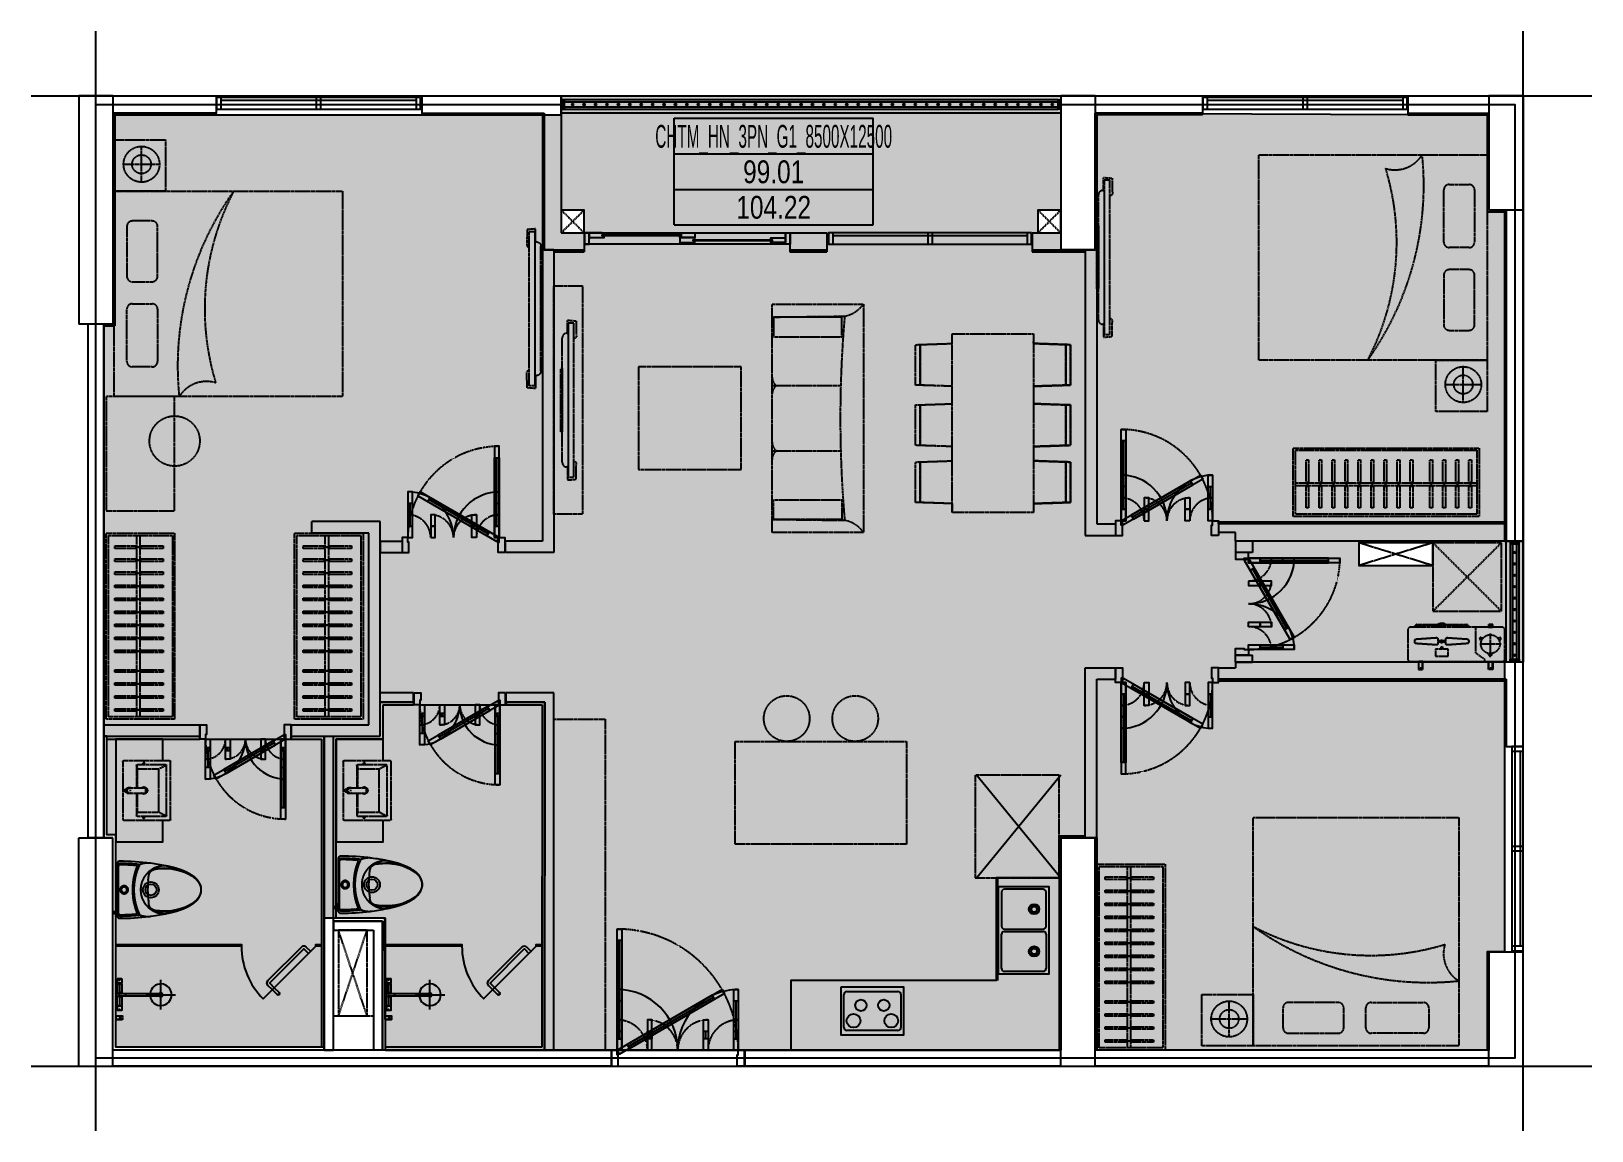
# Model space of a CAD drawing. Extents: x -523 to 13143, y -735 to 8898.
import ezdxf
from ezdxf.enums import TextEntityAlignment as Align

# ---------------------------------------------------------------- set-up
doc = ezdxf.new("R2010")
doc.units = 0
for name, pattern in [('3PN_B$0$Z1_CH-TDH$0$CH-B1L', [0.375, 0.25, -0.125]), ('CENTER2', [28.575, 19.05, -3.175, 3.175, -3.175]), ('HIDDEN', [9.525, 6.35, -3.175])]:
    doc.linetypes.add(name, pattern=pattern)
doc.layers.get('0').update_dxf_attribs({"color": 231, "linetype": 'CONTINUOUS'})
doc.layers.get('DEFPOINTS').update_dxf_attribs({"color": 191, "linetype": 'CONTINUOUS'})
for name, color, linetype in [('A-AREA-SPACE', 130, 'CONTINUOUS'), ('A-AREA-WALL-CENTER', 210, 'CONTINUOUS'), ('A-CONC', 2, 'CONTINUOUS'), ('A-DOOR', 142, 'CONTINUOUS'), ('A-EQPM', 127, 'CONTINUOUS'), ('A-FNSH', 253, 'CONTINUOUS'), ('A-FURN', 251, 'CONTINUOUS'), ('A-GLAZ', 141, 'CONTINUOUS'), ('A-HIDD', 45, 'HIDDEN'), ('A-PATT', 252, 'CONTINUOUS'), ('A-RAIL', 153, 'CONTINUOUS'), ('A-THIETBIVS', 135, 'CONTINUOUS'), ('A-WALL', 1, 'CONTINUOUS'), ('A-WALL-INT', 31, 'CONTINUOUS'), ('A-WALL-PRTN', 6, 'CONTINUOUS')]:
    doc.layers.add(name, color=color, linetype=linetype)
doc.styles.add('VTK_ARIAL', font='txt', dxfattribs={"width": 0.8})

# ---------------------------------------------------------------- blocks, each defined once
blk = doc.blocks.new('*U72')
at = {"layer": 'A-CONC', "linetype": 'CONTINUOUS'}
for p, q in [((193, 8331), (-107, 8331)), ((193, 6331), (-107, 6331))]:
    blk.add_line(p, q, dxfattribs=at)
at = {"layer": 'A-CONC'}
for p, q in [((-107, 8331), (-107, 6331)), ((193, 8331), (193, 6331))]:
    blk.add_line(p, q, dxfattribs=at)
blk = doc.blocks.new('*U73')
at = {"layer": 'A-AREA-WALL-CENTER', "linetype": 'CONTINUOUS'}
for p, q in [((193, 8331), (193, 8181)), ((1097, 8331), (1097, 8181))]:
    blk.add_line(p, q, dxfattribs=at)
at = {"layer": 'A-AREA-WALL-CENTER'}
for p, q in [((193, 8331), (1097, 8331)), ((193, 8181), (1097, 8181))]:
    blk.add_line(p, q, dxfattribs=at)
blk = doc.blocks.new('*U74')
at = {"layer": 'A-CONC', "linetype": 'CONTINUOUS'}
for p, q in [((8793, 8331), (8493, 8331)), ((8793, 6981), (8493, 6981))]:
    blk.add_line(p, q, dxfattribs=at)
at = {"layer": 'A-CONC'}
for p, q in [((8493, 8331), (8493, 6981)), ((8793, 8331), (8793, 6981))]:
    blk.add_line(p, q, dxfattribs=at)
blk = doc.blocks.new('*U75')
at = {"layer": 'A-WALL-PRTN', "linetype": 'CONTINUOUS'}
for p, q in [((8793, 8331), (8793, 8181)), ((9733, 8331), (9733, 8181))]:
    blk.add_line(p, q, dxfattribs=at)
at = {"layer": 'A-WALL-PRTN'}
for p, q in [((8793, 8331), (9733, 8331)), ((8793, 8181), (9733, 8181))]:
    blk.add_line(p, q, dxfattribs=at)
blk = doc.blocks.new('*U76')
at = {"layer": 'A-AREA-WALL-CENTER', "linetype": 'CONTINUOUS'}
for p, q in [((11533, 8331), (11533, 8181)), ((12243, 8331), (12243, 8181))]:
    blk.add_line(p, q, dxfattribs=at)
at = {"layer": 'A-AREA-WALL-CENTER'}
for p, q in [((11533, 8331), (12243, 8331)), ((11533, 8181), (12243, 8181))]:
    blk.add_line(p, q, dxfattribs=at)
blk = doc.blocks.new('*U77')
at = {"layer": 'A-CONC', "linetype": 'CONTINUOUS'}
for p, q in [((12543, 8331), (12243, 8331)), ((12543, 7331), (12243, 7331))]:
    blk.add_line(p, q, dxfattribs=at)
at = {"layer": 'A-CONC'}
for p, q in [((12243, 8331), (12243, 7331)), ((12543, 8331), (12543, 7331))]:
    blk.add_line(p, q, dxfattribs=at)
blk = doc.blocks.new('*U78')
at = {"layer": 'A-AREA-WALL-CENTER', "linetype": 'CONTINUOUS'}
for p, q in [((2897, 8331), (2897, 8181)), ((4320, 7131), (4320, 6981))]:
    blk.add_line(p, q, dxfattribs=at)
at = {"layer": 'A-AREA-WALL-CENTER'}
for p, q in [((2897, 8331), (4119, 8331)), ((4119, 8331), (4119, 7131)), ((2897, 8181), (3969, 8181)), ((3969, 8181), (3969, 6981)), ((4119, 7131), (4320, 7131)), ((3969, 6981), (4320, 6981))]:
    blk.add_line(p, q, dxfattribs=at)
blk = doc.blocks.new('*U79')
at = {"layer": 'A-WALL-PRTN', "linetype": 'CONTINUOUS'}
for p, q in [((6119, 7131), (6119, 6981)), ((6443, 7131), (6443, 6981))]:
    blk.add_line(p, q, dxfattribs=at)
at = {"layer": 'A-WALL-PRTN'}
for p, q in [((6119, 7131), (6443, 7131)), ((6119, 6981), (6443, 6981))]:
    blk.add_line(p, q, dxfattribs=at)
blk = doc.blocks.new('*U80')
at = {"layer": 'A-WALL-PRTN', "linetype": 'CONTINUOUS'}
for p, q in [((8243, 7131), (8243, 6981)), ((8493, 7131), (8493, 6981))]:
    blk.add_line(p, q, dxfattribs=at)
at = {"layer": 'A-WALL-PRTN'}
for p, q in [((8243, 7131), (8493, 7131)), ((8243, 6981), (8493, 6981))]:
    blk.add_line(p, q, dxfattribs=at)
blk = doc.blocks.new('*U81')
at = {"layer": 'A-WALL-INT', "linetype": 'CONTINUOUS'}
for p, q in [((4054, 6981), (3954, 6981)), ((3630, 4331), (3630, 4431))]:
    blk.add_line(p, q, dxfattribs=at)
at = {"layer": 'A-WALL-INT'}
for p, q in [((3954, 6981), (3954, 4431)), ((4054, 6981), (4054, 4331)), ((3954, 4431), (3630, 4431)), ((4054, 4331), (3630, 4331))]:
    blk.add_line(p, q, dxfattribs=at)
blk = doc.blocks.new('*U82')
at = {"layer": 'A-WALL-INT', "linetype": 'CONTINUOUS'}
for p, q in [((8808, 6981), (8708, 6981)), ((8973, 4581), (8973, 4481))]:
    blk.add_line(p, q, dxfattribs=at)
at = {"layer": 'A-WALL-INT'}
for p, q in [((8708, 6981), (8708, 4481)), ((8808, 6981), (8808, 4581)), ((8808, 4581), (8973, 4581)), ((8708, 4481), (8973, 4481))]:
    blk.add_line(p, q, dxfattribs=at)
blk = doc.blocks.new('*U83')
at = {"layer": 'A-WALL-PRTN', "linetype": 'CONTINUOUS'}
for p, q in [((12543, 7331), (12393, 7331)), ((12543, 4431), (12393, 4431))]:
    blk.add_line(p, q, dxfattribs=at)
at = {"layer": 'A-WALL-PRTN'}
for p, q in [((12393, 7331), (12393, 4431)), ((12543, 7331), (12543, 4431))]:
    blk.add_line(p, q, dxfattribs=at)
blk = doc.blocks.new('*U84')
at = {"layer": 'A-CONC', "linetype": 'CONTINUOUS'}
for p, q in [((12243, 831), (12543, 831)), ((12243, -169), (12543, -169))]:
    blk.add_line(p, q, dxfattribs=at)
at = {"layer": 'A-CONC'}
for p, q in [((12243, -169), (12243, 831)), ((12543, -169), (12543, 831))]:
    blk.add_line(p, q, dxfattribs=at)
blk = doc.blocks.new('*U85')
at = {"layer": 'A-WALL-INT', "linetype": 'CONTINUOUS'}
for p, q in [((8793, -169), (8793, -29)), ((12243, -169), (12243, -29))]:
    blk.add_line(p, q, dxfattribs=at)
at = {"layer": 'A-WALL-INT'}
for p, q in [((12243, -29), (8793, -29)), ((12243, -169), (8793, -169))]:
    blk.add_line(p, q, dxfattribs=at)
blk = doc.blocks.new('*U86')
at = {"layer": 'A-CONC', "linetype": 'CONTINUOUS'}
for p, q in [((8493, 1831), (8793, 1831)), ((8493, -169), (8793, -169))]:
    blk.add_line(p, q, dxfattribs=at)
at = {"layer": 'A-CONC'}
for p, q in [((8493, -169), (8493, 1831)), ((8793, -169), (8793, 1831))]:
    blk.add_line(p, q, dxfattribs=at)
blk = doc.blocks.new('*U87')
at = {"layer": 'A-WALL-INT', "linetype": 'CONTINUOUS'}
for p, q in [((5728, -169), (5728, -29)), ((8493, -169), (8493, -29))]:
    blk.add_line(p, q, dxfattribs=at)
at = {"layer": 'A-WALL-INT'}
for p, q in [((8493, -29), (5728, -29)), ((8493, -169), (5728, -169))]:
    blk.add_line(p, q, dxfattribs=at)
blk = doc.blocks.new('*U88')
at = {"layer": 'A-WALL-INT', "linetype": 'CONTINUOUS'}
for p, q in [((193, -169), (193, -29)), ((4558, -169), (4558, -29))]:
    blk.add_line(p, q, dxfattribs=at)
at = {"layer": 'A-WALL-INT'}
for p, q in [((4558, -29), (193, -29)), ((4558, -169), (193, -169))]:
    blk.add_line(p, q, dxfattribs=at)
blk = doc.blocks.new('*U89')
at = {"layer": 'A-CONC', "linetype": 'CONTINUOUS'}
for p, q in [((-107, 1831), (193, 1831)), ((-107, -169), (193, -169))]:
    blk.add_line(p, q, dxfattribs=at)
at = {"layer": 'A-CONC'}
for p, q in [((-107, -169), (-107, 1831)), ((193, -169), (193, 1831))]:
    blk.add_line(p, q, dxfattribs=at)
blk = doc.blocks.new('*U90')
at = {"layer": 'A-WALL-INT', "linetype": 'CONTINUOUS'}
for p, q in [((113, 6331), (-27, 6331)), ((113, 1831), (-27, 1831))]:
    blk.add_line(p, q, dxfattribs=at)
at = {"layer": 'A-WALL-INT'}
for p, q in [((-27, 6331), (-27, 1831)), ((113, 6331), (113, 1831))]:
    blk.add_line(p, q, dxfattribs=at)
blk = doc.blocks.new('*U91')
at = {"layer": 'A-WALL-INT'}
for p, q in [((8708, 1831), (8708, 3321)), ((8708, 3321), (8973, 3321)), ((8808, 1831), (8808, 3221)), ((8808, 3221), (8973, 3221))]:
    blk.add_line(p, q, dxfattribs=at)
at = {"layer": 'A-WALL-INT', "linetype": 'CONTINUOUS'}
for p, q in [((8973, 3321), (8973, 3221)), ((8708, 1831), (8808, 1831))]:
    blk.add_line(p, q, dxfattribs=at)
blk = doc.blocks.new('*U92')
at = {"layer": 'A-WALL-PRTN', "linetype": 'CONTINUOUS'}
for p, q in [((9873, 3321), (10023, 3321)), ((12393, 2631), (12543, 2631))]:
    blk.add_line(p, q, dxfattribs=at)
at = {"layer": 'A-WALL-PRTN'}
for p, q in [((9873, 3221), (9873, 3321)), ((12543, 3371), (10023, 3371)), ((10023, 3371), (10023, 3321)), ((12543, 2631), (12543, 3371)), ((12393, 3221), (9873, 3221)), ((12393, 2631), (12393, 3221))]:
    blk.add_line(p, q, dxfattribs=at)
blk = doc.blocks.new('*U93')
at = {"layer": 'A-WALL-PRTN', "linetype": 'CONTINUOUS'}
for p, q in [((10023, 3431), (10173, 3431)), ((10023, 3371), (10173, 3371))]:
    blk.add_line(p, q, dxfattribs=at)
at = {"layer": 'A-WALL-PRTN'}
for p, q in [((10023, 3371), (10023, 3431)), ((10173, 3371), (10173, 3431))]:
    blk.add_line(p, q, dxfattribs=at)
blk = doc.blocks.new('*U94')
at = {"layer": 'A-WALL-PRTN'}
for p, q in [((12393, 4581), (9873, 4581)), ((9873, 4581), (9873, 4506)), ((10023, 4431), (10023, 4506)), ((12393, 4431), (10023, 4431))]:
    blk.add_line(p, q, dxfattribs=at)
at = {"layer": 'A-WALL-PRTN', "linetype": 'CONTINUOUS'}
for p, q in [((12393, 4431), (12393, 4581)), ((10023, 4506), (9873, 4506))]:
    blk.add_line(p, q, dxfattribs=at)
blk = doc.blocks.new('*U95')
at = {"layer": 'A-WALL-PRTN', "linetype": 'CONTINUOUS'}
for p, q in [((10173, 4431), (10023, 4431)), ((10173, 4331), (10023, 4331))]:
    blk.add_line(p, q, dxfattribs=at)
at = {"layer": 'A-WALL-PRTN'}
for p, q in [((10023, 4431), (10023, 4331)), ((10173, 4431), (10173, 4331))]:
    blk.add_line(p, q, dxfattribs=at)
blk = doc.blocks.new('*U96')
at = {"layer": 'A-WALL-INT', "linetype": 'CONTINUOUS'}
for p, q in [((113, 2821), (113, 2721)), ((953, 2821), (953, 2721))]:
    blk.add_line(p, q, dxfattribs=at)
at = {"layer": 'A-WALL-INT'}
for p, q in [((113, 2821), (953, 2821)), ((113, 2721), (953, 2721))]:
    blk.add_line(p, q, dxfattribs=at)
blk = doc.blocks.new('*U97')
at = {"layer": 'A-WALL', "linetype": 'CONTINUOUS'}
for p, q in [((3635, 3021), (3635, 3101)), ((3973, -29), (4053, -29))]:
    blk.add_line(p, q, dxfattribs=at)
at = {"layer": 'A-WALL'}
for p, q in [((4055, 3101), (3635, 3101)), ((3975, 3021), (3635, 3021)), ((3973, -29), (3975, 3021)), ((4053, -29), (4055, 3101))]:
    blk.add_line(p, q, dxfattribs=at)
blk = doc.blocks.new('*U98')
at = {"layer": 'A-WALL', "linetype": 'CONTINUOUS'}
for p, q in [((2043, 2721), (2123, 2721)), ((2043, -29), (2123, -29))]:
    blk.add_line(p, q, dxfattribs=at)
at = {"layer": 'A-WALL'}
for p, q in [((2043, -29), (2043, 2721)), ((2123, -29), (2123, 2721))]:
    blk.add_line(p, q, dxfattribs=at)
blk = doc.blocks.new('*U99')
at = {"layer": 'A-WALL-INT', "linetype": 'CONTINUOUS'}
for p, q in [((1933, 4501), (1933, 4601)), ((1753, 2821), (1753, 2721))]:
    blk.add_line(p, q, dxfattribs=at)
at = {"layer": 'A-WALL-INT'}
for p, q in [((2533, 4601), (1933, 4601)), ((2533, 2721), (2533, 4601)), ((2433, 4501), (1933, 4501)), ((2433, 2821), (2433, 4501)), ((1753, 2821), (2433, 2821)), ((1753, 2721), (2533, 2721))]:
    blk.add_line(p, q, dxfattribs=at)
blk = doc.blocks.new('*U100')
at = {"layer": 'A-WALL-INT', "linetype": 'CONTINUOUS'}
for p, q in [((2533, 4431), (2533, 4331)), ((2724, 4431), (2724, 4331))]:
    blk.add_line(p, q, dxfattribs=at)
at = {"layer": 'A-WALL-INT'}
for p, q in [((2533, 4431), (2724, 4431)), ((2533, 4331), (2724, 4331))]:
    blk.add_line(p, q, dxfattribs=at)
blk = doc.blocks.new('*U101')
at = {"layer": 'A-FNSH'}
for p, q in [((1097, 8181), (193, 8181)), ((193, 8181), (193, 6331)), ((1097, 8166), (208, 8166)), ((208, 8166), (208, 6316)), ((193, 6331), (113, 6331)), ((208, 6316), (113, 6316))]:
    blk.add_line(p, q, dxfattribs=at)
at = {"layer": 'A-FNSH', "linetype": 'CONTINUOUS'}
for p, q in [((1097, 8166), (1097, 8181)), ((113, 6316), (113, 6331))]:
    blk.add_line(p, q, dxfattribs=at)
blk = doc.blocks.new('*U102')
at = {"layer": 'A-FNSH', "linetype": 'CONTINUOUS'}
for p, q in [((2897, 8181), (2897, 8166)), ((3969, 6981), (3954, 6981))]:
    blk.add_line(p, q, dxfattribs=at)
at = {"layer": 'A-FNSH'}
for p, q in [((2897, 8181), (3969, 8181)), ((2897, 8166), (3954, 8166)), ((3954, 8166), (3954, 6981)), ((3969, 8181), (3969, 6981))]:
    blk.add_line(p, q, dxfattribs=at)
blk = doc.blocks.new('*U103')
at = {"layer": 'A-FNSH', "linetype": 'CONTINUOUS'}
for p, q in [((4054, 6981), (4054, 6966)), ((4320, 6981), (4320, 6966))]:
    blk.add_line(p, q, dxfattribs=at)
at = {"layer": 'A-FNSH'}
for p, q in [((4054, 6981), (4320, 6981)), ((4054, 6966), (4320, 6966))]:
    blk.add_line(p, q, dxfattribs=at)
blk = doc.blocks.new('*U104')
at = {"layer": 'A-FNSH', "linetype": 'CONTINUOUS'}
for p, q in [((6119, 6981), (6119, 6966)), ((6443, 6981), (6443, 6966))]:
    blk.add_line(p, q, dxfattribs=at)
at = {"layer": 'A-FNSH'}
for p, q in [((6119, 6981), (6443, 6981)), ((6119, 6966), (6443, 6966))]:
    blk.add_line(p, q, dxfattribs=at)
blk = doc.blocks.new('*U105')
at = {"layer": 'A-FNSH'}
for p, q in [((9733, 8181), (8793, 8181)), ((8793, 8181), (8793, 6981)), ((9733, 8166), (8808, 8166)), ((8808, 8166), (8808, 6981))]:
    blk.add_line(p, q, dxfattribs=at)
at = {"layer": 'A-FNSH', "linetype": 'CONTINUOUS'}
for p, q in [((9733, 8166), (9733, 8181)), ((8808, 6981), (8793, 6981))]:
    blk.add_line(p, q, dxfattribs=at)
blk = doc.blocks.new('*U106')
at = {"layer": 'A-FNSH', "linetype": 'CONTINUOUS'}
for p, q in [((11533, 8181), (11533, 8166)), ((9873, 4581), (9873, 4596))]:
    blk.add_line(p, q, dxfattribs=at)
at = {"layer": 'A-FNSH'}
for p, q in [((11533, 8181), (12243, 8181)), ((11533, 8166), (12228, 8166)), ((12228, 8166), (12228, 7316)), ((12243, 8181), (12243, 7331)), ((12228, 7316), (12378, 7316)), ((12243, 7331), (12393, 7331)), ((12378, 7316), (12378, 4596)), ((12393, 7331), (12393, 4581)), ((12378, 4596), (9873, 4596)), ((12393, 4581), (9873, 4581))]:
    blk.add_line(p, q, dxfattribs=at)
blk = doc.blocks.new('*U107')
at = {"layer": 'A-FNSH', "linetype": 'CONTINUOUS'}
for p, q in [((9873, 3221), (9873, 3206)), ((12393, 2631), (12378, 2631))]:
    blk.add_line(p, q, dxfattribs=at)
at = {"layer": 'A-FNSH'}
for p, q in [((9873, 3221), (12393, 3221)), ((9873, 3206), (12378, 3206)), ((12378, 3206), (12378, 2631)), ((12393, 3221), (12393, 2631))]:
    blk.add_line(p, q, dxfattribs=at)
blk = doc.blocks.new('*U108')
at = {"layer": 'A-FNSH', "linetype": 'CONTINUOUS'}
for p, q in [((12243, 831), (12228, 831)), ((12243, -29), (12228, -29))]:
    blk.add_line(p, q, dxfattribs=at)
at = {"layer": 'A-FNSH'}
for p, q in [((12228, 831), (12228, -29)), ((12243, 831), (12243, -29))]:
    blk.add_line(p, q, dxfattribs=at)
blk = doc.blocks.new('*U109')
at = {"layer": 'A-FNSH', "linetype": 'CONTINUOUS'}
for p, q in [((8808, 1831), (8793, 1831)), ((8808, -29), (8793, -29))]:
    blk.add_line(p, q, dxfattribs=at)
at = {"layer": 'A-FNSH'}
for p, q in [((8793, 1831), (8793, -29)), ((8808, 1831), (8808, -29))]:
    blk.add_line(p, q, dxfattribs=at)
blk = doc.blocks.new('*U110')
at = {"layer": 'A-FNSH', "linetype": 'CONTINUOUS'}
for p, q in [((8243, 6981), (8243, 6966)), ((8708, 6981), (8708, 6966))]:
    blk.add_line(p, q, dxfattribs=at)
at = {"layer": 'A-FNSH'}
for p, q in [((8243, 6981), (8708, 6981)), ((8243, 6966), (8708, 6966))]:
    blk.add_line(p, q, dxfattribs=at)
blk = doc.blocks.new('*U111')
at = {"layer": 'A-FNSH'}
for p, q in [((113, 1831), (113, 2721)), ((113, 2721), (953, 2721)), ((138, 1856), (138, 2696)), ((138, 2696), (953, 2696)), ((1753, 2721), (2043, 2721)), ((1753, 2696), (2018, 2696)), ((2018, 2696), (2018, -4)), ((2043, 2721), (2043, -29)), ((193, 1831), (113, 1831)), ((218, 1856), (138, 1856)), ((193, -29), (193, 1831)), ((218, -4), (218, 1856)), ((2043, -29), (193, -29)), ((2018, -4), (218, -4))]:
    blk.add_line(p, q, dxfattribs=at)
at = {"layer": 'A-FNSH', "linetype": 'CONTINUOUS'}
for p, q in [((953, 2721), (953, 2696)), ((1753, 2721), (1753, 2696))]:
    blk.add_line(p, q, dxfattribs=at)
blk = doc.blocks.new('*U68')
for p, q in [((40, 75), (874, 75)), ((40, 75), (1748, 75)), ((914, 75), (1748, 75))]:
    blk.add_line(p, q)
for points in [[(0, 100), (40, 100), (40, 0), (0, 0)], [(0, 100), (1788, 100), (1788, 0), (0, 0)], [(874, 100), (914, 100), (914, 0), (874, 0)], [(1748, 100), (1788, 100), (1788, 0), (1748, 0)]]:
    blk.add_lwpolyline(points, close=True)
blk = doc.blocks.new('*U69')
for p, q in [((40, 75), (875, 75)), ((40, 75), (1749, 75)), ((915, 75), (1749, 75))]:
    blk.add_line(p, q)
for points in [[(0, 100), (40, 100), (40, 0), (0, 0)], [(0, 100), (1789, 100), (1789, 0), (0, 0)], [(875, 100), (915, 100), (915, 0), (875, 0)], [(1749, 100), (1789, 100), (1789, 0), (1749, 0)]]:
    blk.add_lwpolyline(points, close=True)
blk = doc.blocks.new('*U45')
at = {"color": 251}
for p, q in [((70, 100), (70, 700)), ((70, 100), (70, 300)), ((830, 100), (830, 300))]:
    blk.add_line(p, q, dxfattribs=at)
for p, q in [((90, 300), (50, 300)), ((810, 300), (850, 300)), ((90, 100), (50, 100)), ((70, 100), (70, 100)), ((270, 100), (270, 100)), ((630, 100), (630, 100)), ((810, 100), (850, 100)), ((830, 100), (830, 100))]:
    blk.add_line(p, q)
at = {"color": 250}
blk.add_line((147, 33), (666, 333), dxfattribs=at)
for points in [[(50, 0), (50, 800), (90, 800), (90, 0)], [(50, 100), (90, 100), (90, 700), (50, 700)], [(50, 0), (90, 0), (90, 400), (50, 400)], [(50, 0), (743, 400), (763, 365), (70, -35)], [(137, 50), (157, 15), (676, 315), (656, 350)], [(850, 0), (810, 0), (810, 400), (850, 400)], [(50, 0), (90, 0), (90, 200), (50, 200)], [(250, 0), (290, 0), (290, 200), (250, 200)], [(650, 0), (610, 0), (610, 200), (650, 200)], [(850, 0), (810, 0), (810, 200), (850, 200)], [(0, -130), (60, -130), (60, -40), (50, -40), (50, 0), (0, 0)], [(50, 100), (90, 100), (90, 100), (50, 100)], [(250, 100), (290, 100), (290, 100), (250, 100)], [(610, 100), (650, 100), (650, 100), (610, 100)], [(810, 100), (850, 100), (850, 100), (810, 100)], [(900, -130), (840, -130), (840, -40), (850, -40), (850, 0), (900, 0)]]:
    blk.add_lwpolyline(points, close=True)
at = {"color": 0, "linetype": '3PN_B$0$Z1_CH-TDH$0$CH-B1L'}
blk.add_arc((50, 0), 800, 0, 90, dxfattribs=at)
at = {"color": 250, "linetype": '3PN_B$0$Z1_CH-TDH$0$CH-B1L'}
blk.add_arc((50, 0), 800, 0, 35.0495, dxfattribs=at)
at = {"color": 251}
for centre, start, end in [((50, 0), 0, 90), ((850, 0), 90, 180)]:
    blk.add_arc(centre, 400, start, end, dxfattribs=at)
at = {"linetype": '3PN_B$0$Z1_CH-TDH$0$CH-B1L'}
for centre, start, end in [((50, 0), 0, 90), ((250, 0), 0, 90), ((650, 0), 90, 180), ((850, 0), 90, 180)]:
    blk.add_arc(centre, 200, start, end, dxfattribs=at)
blk = doc.blocks.new('*U5')
for p, q in [((90, -100), (50, -100)), ((70, -100), (70, -100)), ((270, -100), (270, -100)), ((630, -100), (630, -100)), ((810, -100), (850, -100)), ((830, -100), (830, -100)), ((90, -300), (50, -300)), ((810, -300), (850, -300))]:
    blk.add_line(p, q)
at = {"color": 251}
for p, q in [((70, -100), (70, -300)), ((70, -100), (70, -700)), ((830, -100), (830, -300))]:
    blk.add_line(p, q, dxfattribs=at)
at = {"color": 250}
blk.add_line((147, -33), (666, -333), dxfattribs=at)
for points in [[(0, 130), (60, 130), (60, 40), (50, 40), (50, 0), (0, 0)], [(50, 0), (743, -400), (763, -365), (70, 35)], [(50, 0), (90, 0), (90, -400), (50, -400)], [(50, 0), (50, -800), (90, -800), (90, 0)], [(50, 0), (90, 0), (90, -200), (50, -200)], [(250, 0), (290, 0), (290, -200), (250, -200)], [(650, 0), (610, 0), (610, -200), (650, -200)], [(850, 0), (810, 0), (810, -400), (850, -400)], [(850, 0), (810, 0), (810, -200), (850, -200)], [(900, 130), (840, 130), (840, 40), (850, 40), (850, 0), (900, 0)], [(50, -100), (90, -100), (90, -700), (50, -700)], [(50, -100), (90, -100), (90, -100), (50, -100)], [(137, -50), (157, -15), (676, -315), (656, -350)], [(250, -100), (290, -100), (290, -100), (250, -100)], [(610, -100), (650, -100), (650, -100), (610, -100)], [(810, -100), (850, -100), (850, -100), (810, -100)]]:
    blk.add_lwpolyline(points, close=True)
at = {"color": 251}
for centre, start, end in [((50, 0), 270, 0), ((850, 0), 180, 270)]:
    blk.add_arc(centre, 400, start, end, dxfattribs=at)
at = {"color": 0, "linetype": '3PN_B$0$Z1_CH-TDH$0$CH-B1L'}
blk.add_arc((50, 0), 800, 270, 0, dxfattribs=at)
at = {"linetype": '3PN_B$0$Z1_CH-TDH$0$CH-B1L'}
for centre, start, end in [((50, 0), 270, 0), ((250, 0), 270, 0), ((650, 0), 180, 270), ((850, 0), 180, 270)]:
    blk.add_arc(centre, 200, start, end, dxfattribs=at)
at = {"color": 250, "linetype": '3PN_B$0$Z1_CH-TDH$0$CH-B1L'}
blk.add_arc((50, 0), 800, 324.9505, 0, dxfattribs=at)
blk = doc.blocks.new('*U66')
for p, q in [((-710, -100), (-750, -100)), ((-730, -100), (-730, -75)), ((-555, -100), (-555, -75)), ((-245, -100), (-245, -75)), ((-90, -100), (-50, -100)), ((-70, -100), (-70, -75)), ((-710, -250), (-750, -250)), ((-90, -250), (-50, -250))]:
    blk.add_line(p, q)
at = {"color": 251}
for p, q in [((-730, -100), (-730, -250)), ((-70, -100), (-70, -250)), ((-70, -100), (-70, -600))]:
    blk.add_line(p, q, dxfattribs=at)
at = {"color": 250}
blk.add_line((-147, -33), (-580, -283), dxfattribs=at)
for points in [[(-800, 105), (-740, 105), (-740, 40), (-750, 40), (-750, 0), (-800, 0)], [(-750, 0), (-710, 0), (-710, -350), (-750, -350)], [(-750, 0), (-710, 0), (-710, -175), (-750, -175)], [(-50, 0), (-656, -350), (-676, -315), (-70, 35)], [(-575, 0), (-535, 0), (-535, -175), (-575, -175)], [(-225, 0), (-265, 0), (-265, -175), (-225, -175)], [(-50, 0), (-90, 0), (-90, -350), (-50, -350)], [(-50, 0), (-50, -700), (-90, -700), (-90, 0)], [(-50, 0), (-90, 0), (-90, -175), (-50, -175)], [(0, 105), (-60, 105), (-60, 40), (-50, 40), (-50, 0), (0, 0)], [(-710, -75), (-750, -75), (-750, -100), (-710, -100)], [(-137, -50), (-157, -15), (-590, -265), (-570, -300)], [(-535, -75), (-575, -75), (-575, -100), (-535, -100)], [(-225, -75), (-265, -75), (-265, -100), (-225, -100)], [(-50, -75), (-90, -75), (-90, -100), (-50, -100)], [(-50, -100), (-90, -100), (-90, -600), (-50, -600)]]:
    blk.add_lwpolyline(points, close=True)
at = {"color": 251}
for centre, start, end in [((-750, 0), 270, 0), ((-50, 0), 180, 270)]:
    blk.add_arc(centre, 350, start, end, dxfattribs=at)
at = {"color": 0, "linetype": '3PN_B$0$Z1_CH-TDH$0$CH-B1L'}
blk.add_arc((-50, 0), 700, 180, 270, dxfattribs=at)
at = {"linetype": '3PN_B$0$Z1_CH-TDH$0$CH-B1L'}
for centre, start, end in [((-750, 0), 270, 0), ((-575, 0), 270, 0), ((-225, 0), 180, 270), ((-50, 0), 180, 270)]:
    blk.add_arc(centre, 175, start, end, dxfattribs=at)
at = {"color": 250, "linetype": '3PN_B$0$Z1_CH-TDH$0$CH-B1L'}
blk.add_arc((-50, 0), 700, 180, 215.0495, dxfattribs=at)
blk = doc.blocks.new('*U64')
for p, q in [((-1071, -100), (-1111, -100)), ((-1091, -100), (-1091, -165)), ((-826, -100), (-826, -165)), ((-335, -100), (-335, -165)), ((-90, -100), (-50, -100)), ((-70, -100), (-70, -165)), ((-1071, -431), (-1111, -431)), ((-90, -431), (-50, -431))]:
    blk.add_line(p, q)
at = {"color": 251}
for p, q in [((-1091, -100), (-1091, -431)), ((-70, -100), (-70, -431)), ((-70, -100), (-70, -961))]:
    blk.add_line(p, q, dxfattribs=at)
at = {"color": 250}
blk.add_line((-147, -33), (-893, -463), dxfattribs=at)
for points in [[(-1161, 140), (-1101, 140), (-1101, 40), (-1111, 40), (-1111, 0), (-1161, 0)], [(0, 140), (-60, 140), (-60, 40), (-50, 40), (-50, 0), (0, 0)], [(-1111, 0), (-1071, 0), (-1071, -531), (-1111, -531)], [(-1111, 0), (-1071, 0), (-1071, -265), (-1111, -265)], [(-50, 0), (-969, -531), (-989, -496), (-70, 35)], [(-846, 0), (-806, 0), (-806, -265), (-846, -265)], [(-315, 0), (-355, 0), (-355, -265), (-315, -265)], [(-50, 0), (-90, 0), (-90, -531), (-50, -531)], [(-50, 0), (-50, -1061), (-90, -1061), (-90, 0)], [(-50, 0), (-90, 0), (-90, -265), (-50, -265)], [(-1071, -165), (-1111, -165), (-1111, -100), (-1071, -100)], [(-137, -50), (-157, -15), (-903, -446), (-883, -481)], [(-806, -165), (-846, -165), (-846, -100), (-806, -100)], [(-315, -165), (-355, -165), (-355, -100), (-315, -100)], [(-50, -100), (-90, -100), (-90, -961), (-50, -961)], [(-50, -165), (-90, -165), (-90, -100), (-50, -100)]]:
    blk.add_lwpolyline(points, close=True)
at = {"color": 251}
for centre, start, end in [((-1111, 0), 270, 0), ((-50, 0), 180, 270)]:
    blk.add_arc(centre, 531, start, end, dxfattribs=at)
at = {"color": 0, "linetype": '3PN_B$0$Z1_CH-TDH$0$CH-B1L'}
blk.add_arc((-50, 0), 1061, 180, 270, dxfattribs=at)
at = {"linetype": '3PN_B$0$Z1_CH-TDH$0$CH-B1L'}
for centre, start, end in [((-1111, 0), 270, 0), ((-846, 0), 270, 0), ((-315, 0), 180, 270), ((-50, 0), 180, 270)]:
    blk.add_arc(centre, 265, start, end, dxfattribs=at)
at = {"color": 250, "linetype": '3PN_B$0$Z1_CH-TDH$0$CH-B1L'}
blk.add_arc((-50, 0), 1061, 180, 215.0495, dxfattribs=at)
blk = doc.blocks.new('*U67')
for p, q in [((-710, -100), (-750, -100)), ((-730, -100), (-730, -75)), ((-555, -100), (-555, -75)), ((-245, -100), (-245, -75)), ((-90, -100), (-50, -100)), ((-70, -100), (-70, -75)), ((-710, -250), (-750, -250)), ((-90, -250), (-50, -250))]:
    blk.add_line(p, q)
at = {"color": 251}
for p, q in [((-730, -100), (-730, -250)), ((-70, -100), (-70, -250)), ((-70, -100), (-70, -600))]:
    blk.add_line(p, q, dxfattribs=at)
at = {"color": 250}
blk.add_line((-147, -33), (-580, -283), dxfattribs=at)
for points in [[(-800, 125), (-740, 125), (-740, 40), (-750, 40), (-750, 0), (-800, 0)], [(-750, 0), (-710, 0), (-710, -350), (-750, -350)], [(-750, 0), (-710, 0), (-710, -175), (-750, -175)], [(-50, 0), (-656, -350), (-676, -315), (-70, 35)], [(-575, 0), (-535, 0), (-535, -175), (-575, -175)], [(-225, 0), (-265, 0), (-265, -175), (-225, -175)], [(-50, 0), (-90, 0), (-90, -350), (-50, -350)], [(-50, 0), (-50, -700), (-90, -700), (-90, 0)], [(-50, 0), (-90, 0), (-90, -175), (-50, -175)], [(0, 125), (-60, 125), (-60, 40), (-50, 40), (-50, 0), (0, 0)], [(-710, -75), (-750, -75), (-750, -100), (-710, -100)], [(-137, -50), (-157, -15), (-590, -265), (-570, -300)], [(-535, -75), (-575, -75), (-575, -100), (-535, -100)], [(-225, -75), (-265, -75), (-265, -100), (-225, -100)], [(-50, -75), (-90, -75), (-90, -100), (-50, -100)], [(-50, -100), (-90, -100), (-90, -600), (-50, -600)]]:
    blk.add_lwpolyline(points, close=True)
at = {"color": 251}
for centre, start, end in [((-750, 0), 270, 0), ((-50, 0), 180, 270)]:
    blk.add_arc(centre, 350, start, end, dxfattribs=at)
at = {"color": 0, "linetype": '3PN_B$0$Z1_CH-TDH$0$CH-B1L'}
blk.add_arc((-50, 0), 700, 180, 270, dxfattribs=at)
at = {"linetype": '3PN_B$0$Z1_CH-TDH$0$CH-B1L'}
for centre, start, end in [((-750, 0), 270, 0), ((-575, 0), 270, 0), ((-225, 0), 180, 270), ((-50, 0), 180, 270)]:
    blk.add_arc(centre, 175, start, end, dxfattribs=at)
at = {"color": 250, "linetype": '3PN_B$0$Z1_CH-TDH$0$CH-B1L'}
blk.add_arc((-50, 0), 700, 180, 215.0495, dxfattribs=at)
blk = doc.blocks.new('250602-MB_CO_CAU_CÃN_HO_X1')
blk.add_circle((0, 0), 7.5)
blk = doc.blocks.new('*U61')
at = {"layer": 'A-RAIL'}
for points in [[(0, -10), (4375, -10), (4375, -160), (0, -160)], [(0, -125), (15, -125), (15, -45), (0, -45)], [(15, -125), (25, -125), (25, -45), (15, -45)], [(25, -45), (25, -125), (4350, -125), (4350, -45)], [(25, -65), (25, -105), (4350, -105), (4350, -65)], [(4360, -125), (4350, -125), (4350, -45), (4360, -45)], [(4375, -125), (4360, -125), (4360, -45), (4375, -45)]]:
    blk.add_lwpolyline(points, close=True, dxfattribs=at)
for p in [(100, -85), (200, -85), (300, -85), (400, -85), (500, -85), (600, -85), (700, -85), (800, -85), (900, -85), (1000, -85), (1100, -85), (1200, -85), (1300, -85), (1400, -85), (1500, -85), (1600, -85), (1700, -85), (1800, -85), (1900, -85), (2000, -85), (2100, -85), (2200, -85), (2300, -85), (2400, -85), (2500, -85), (2600, -85), (2700, -85), (2800, -85), (2900, -85), (3000, -85), (3100, -85), (3200, -85), (3300, -85), (3400, -85), (3500, -85), (3600, -85), (3700, -85), (3800, -85), (3900, -85), (4000, -85), (4100, -85), (4200, -85), (4300, -85)]:
    blk.add_blockref('250602-MB_CO_CAU_CÃN_HO_X1', p, dxfattribs=at)
blk = doc.blocks.new('*U65')
at = {"layer": 'A-RAIL'}
for points in [[(0, -10), (1060, -10), (1060, -160), (0, -160)], [(0, -125), (15, -125), (15, -45), (0, -45)], [(15, -125), (25, -125), (25, -45), (15, -45)], [(25, -45), (25, -125), (1035, -125), (1035, -45)], [(25, -65), (25, -105), (1035, -105), (1035, -65)], [(1045, -125), (1035, -125), (1035, -45), (1045, -45)], [(1060, -125), (1045, -125), (1045, -45), (1060, -45)]]:
    blk.add_lwpolyline(points, close=True, dxfattribs=at)
for p in [(100, -85), (200, -85), (300, -85), (400, -85), (500, -85), (600, -85), (700, -85), (800, -85), (900, -85), (1000, -85)]:
    blk.add_blockref('250602-MB_CO_CAU_CÃN_HO_X1', p, dxfattribs=at)
blk = doc.blocks.new('DT-CAN')
at = {"layer": 'DEFPOINTS'}
for p, q in [((-871, 0), (871, 0)), ((-871, -934), (-871, 0)), ((871, -934), (871, 0)), ((-871, -311), (871, -311)), ((-871, -623), (871, -623)), ((-871, -934), (871, -934))]:
    blk.add_line(p, q, dxfattribs=at)
at = {"layer": 'DEFPOINTS', "color": 7, "style": 'VTK_ARIAL', "width": 0.5}
blk.add_attdef('LOAICAN', text='', height=200, dxfattribs=at).set_placement((0, -258), align=Align.CENTER)
at = {"layer": 'DEFPOINTS', "color": 5, "style": 'VTK_ARIAL', "width": 0.8}
blk.add_attdef('DT-TT', text='', height=200, dxfattribs=at).set_placement((0, -569), align=Align.CENTER)
at = {"layer": 'DEFPOINTS', "color": 6, "style": 'VTK_ARIAL', "width": 0.8}
blk.add_attdef('DT-TIM', text='', height=200, dxfattribs=at).set_placement((0, -880), align=Align.CENTER)
blk = doc.blocks.new('*U39')
at = {"color": 251}
for p, q in [((70, 100), (70, 700)), ((70, 100), (70, 300)), ((830, 100), (830, 300))]:
    blk.add_line(p, q, dxfattribs=at)
for p, q in [((90, 300), (50, 300)), ((810, 300), (850, 300)), ((90, 100), (50, 100)), ((70, 100), (70, 100)), ((270, 100), (270, 100)), ((630, 100), (630, 100)), ((810, 100), (850, 100)), ((830, 100), (830, 100))]:
    blk.add_line(p, q)
at = {"color": 250}
blk.add_line((147, 33), (666, 333), dxfattribs=at)
for points in [[(50, 0), (50, 800), (90, 800), (90, 0)], [(50, 100), (90, 100), (90, 700), (50, 700)], [(50, 0), (90, 0), (90, 400), (50, 400)], [(50, 0), (743, 400), (763, 365), (70, -35)], [(137, 50), (157, 15), (676, 315), (656, 350)], [(850, 0), (810, 0), (810, 400), (850, 400)], [(50, 0), (90, 0), (90, 200), (50, 200)], [(250, 0), (290, 0), (290, 200), (250, 200)], [(650, 0), (610, 0), (610, 200), (650, 200)], [(850, 0), (810, 0), (810, 200), (850, 200)], [(0, -115), (60, -115), (60, -40), (50, -40), (50, 0), (0, 0)], [(50, 100), (90, 100), (90, 100), (50, 100)], [(250, 100), (290, 100), (290, 100), (250, 100)], [(610, 100), (650, 100), (650, 100), (610, 100)], [(810, 100), (850, 100), (850, 100), (810, 100)], [(900, -115), (840, -115), (840, -40), (850, -40), (850, 0), (900, 0)]]:
    blk.add_lwpolyline(points, close=True)
at = {"color": 0, "linetype": '3PN_B$0$Z1_CH-TDH$0$CH-B1L'}
blk.add_arc((50, 0), 800, 0, 90, dxfattribs=at)
at = {"color": 250, "linetype": '3PN_B$0$Z1_CH-TDH$0$CH-B1L'}
blk.add_arc((50, 0), 800, 0, 35.0495, dxfattribs=at)
at = {"color": 251}
for centre, start, end in [((50, 0), 0, 90), ((850, 0), 90, 180)]:
    blk.add_arc(centre, 400, start, end, dxfattribs=at)
at = {"linetype": '3PN_B$0$Z1_CH-TDH$0$CH-B1L'}
for centre, start, end in [((50, 0), 0, 90), ((250, 0), 0, 90), ((650, 0), 90, 180), ((850, 0), 90, 180)]:
    blk.add_arc(centre, 200, start, end, dxfattribs=at)
blk = doc.blocks.new('*U21')
for p, q in [((578, 16), (578, 25)), ((1373, 61), (1373, 70))]:
    blk.add_line(p, q)
blk.add_lwpolyline([(419, 0), (2219, 0), (2219, 100), (419, 100)], close=True)
for points in [[(459, 55), (459, 0), (419, 0), (419, 100), (459, 100), (459, 0), (459, 0), (459, 55)], [(574, 0), (459, 0), (459, 10), (459, 10), (459, 40), (574, 40), (581, 40), (589, 40), (589, 25), (574, 25), (574, 15)], [(574, 0), (581, 0), (589, 0), (589, 15), (574, 15)], [(578, 16), (1266, 16), (1266, 25), (578, 25)], [(1384, 45), (1254, 45), (1254, 45), (1254, 45), (1254, 85), (1369, 85), (1376, 85), (1384, 85), (1384, 70), (1369, 70), (1369, 60), (1384, 60), (1384, 45)], [(1254, 0), (1384, 0), (1384, 0), (1384, 0), (1384, 40), (1269, 40), (1262, 40), (1254, 40), (1254, 25), (1269, 25), (1269, 15), (1254, 15), (1254, 0)], [(1373, 61), (2061, 61), (2061, 70), (1373, 70)], [(2179, 45), (2179, 45), (2179, 85), (2065, 85), (2058, 85), (2050, 85), (2050, 70), (2065, 70), (2065, 60)], [(2065, 60), (2050, 60), (2050, 45), (2179, 45), (2179, 45), (2179, 45), (2179, 45)], [(2179, 55), (2179, 0), (2219, 0), (2219, 100), (2179, 100), (2179, 0), (2179, 0), (2179, 55)]]:
    blk.add_lwpolyline(points)
blk = doc.blocks.new('*U63')
for p, q in [((40, 75), (869, 75)), ((40, 75), (1739, 75)), ((909, 75), (1739, 75))]:
    blk.add_line(p, q)
for points in [[(0, 100), (40, 100), (40, 0), (0, 0)], [(0, 100), (1779, 100), (1779, 0), (0, 0)], [(869, 100), (909, 100), (909, 0), (869, 0)], [(1739, 100), (1779, 100), (1779, 0), (1739, 0)]]:
    blk.add_lwpolyline(points, close=True)
blk = doc.blocks.new('*U62')
for p, q in [((40, 75), (875, 75)), ((40, 75), (1751, 75)), ((915, 75), (1751, 75))]:
    blk.add_line(p, q)
for points in [[(0, 100), (40, 100), (40, 0), (0, 0)], [(0, 100), (1791, 100), (1791, 0), (0, 0)], [(875, 100), (915, 100), (915, 0), (875, 0)], [(1751, 100), (1791, 100), (1791, 0), (1751, 0)]]:
    blk.add_lwpolyline(points, close=True)
blk = doc.blocks.new('S1_TUBEPTL_I1')
at = {"linetype": 'HIDDEN'}
blk.add_lwpolyline([(0, 0), (735, 0), (735, 900), (0, 900)], close=True, dxfattribs=at)
blk = doc.blocks.new('S1_GIUONG_2000X1800')
at = {"linetype": 'HIDDEN'}
for p, q in [((333, 1539), (159, 1539)), ((111, 1491), (111, 1055)), ((380, 1055), (380, 1491)), ((159, 1007), (333, 1007)), ((111, 309), (111, 766)), ((159, 814), (333, 814)), ((380, 766), (380, 309)), ((333, 261), (159, 261))]:
    blk.add_line(p, q, dxfattribs=at)
blk.add_lwpolyline([(2000, 1800), (2000, 0), (0, 0), (0, 1800), (2000, 1800)], dxfattribs=at)
for centre, radius, start, end in [((3190, 269), 2634, 144.4608, 185.8547), ((3015, 769), 2222, 152.3435, 196.9556), ((159, 1491), 47.8, 90, 180), ((333, 1491), 47.8, 0, 90), ((159, 1055), 47.8, 180, 270), ((333, 1055), 47.8, 270, 0), ((159, 766), 47.8, 90, 180), ((333, 766), 47.8, 0, 90), ((159, 309), 47.8, 180, 270), ((333, 309), 47.8, 270, 0), ((809, -149), 282, 73.3332, 147.9618)]:
    blk.add_arc(centre, radius, start, end, dxfattribs=at)
blk = doc.blocks.new('S1_DONGIUONG2_I1')
at = {"linetype": 'HIDDEN'}
for p, q in [((240, 79), (240, 394)), ((78, 236), (392, 236))]:
    blk.add_line(p, q, dxfattribs=at)
blk.add_lwpolyline([(0, 450), (450, 450), (450, 0), (0, 0)], close=True, dxfattribs=at)
for radius in [157, 82.4]:
    blk.add_circle((240, 236), radius, dxfattribs=at)
blk = doc.blocks.new('S1_TUQUANAO_I1')
at = {"linetype": 'HIDDEN'}
for p, q in [((113, 296), (113, 498)), ((113, 498), (135, 498)), ((135, 498), (135, 296)), ((227, 296), (227, 498)), ((227, 498), (249, 498)), ((249, 498), (249, 296)), ((341, 296), (341, 498)), ((341, 498), (363, 498)), ((363, 498), (363, 296)), ((455, 296), (455, 498)), ((455, 498), (477, 498)), ((477, 498), (477, 296)), ((569, 296), (569, 498)), ((569, 498), (591, 498)), ((591, 498), (591, 296)), ((683, 296), (683, 498)), ((683, 498), (705, 498)), ((705, 498), (705, 296)), ((797, 296), (797, 498)), ((797, 498), (819, 498)), ((819, 498), (819, 296)), ((911, 296), (911, 498)), ((911, 498), (933, 498)), ((933, 498), (933, 296)), ((1025, 296), (1025, 498)), ((1025, 498), (1047, 498)), ((1047, 498), (1047, 296)), ((1197, 296), (1197, 498)), ((1197, 498), (1219, 498)), ((1219, 498), (1219, 296)), ((1311, 296), (1311, 498)), ((1311, 498), (1333, 498)), ((1333, 498), (1333, 296)), ((1425, 296), (1425, 498)), ((1425, 498), (1447, 498)), ((1447, 498), (1447, 296)), ((1539, 296), (1539, 498)), ((1539, 498), (1561, 498)), ((1561, 498), (1561, 296)), ((20, 269), (20, 296)), ((20, 296), (1610, 296)), ((121, 302), (126, 302)), ((121, 263), (121, 302)), ((126, 302), (126, 263)), ((235, 302), (240, 302)), ((235, 263), (235, 302)), ((240, 302), (240, 263)), ((349, 302), (354, 302)), ((349, 263), (349, 302)), ((354, 302), (354, 263)), ((463, 302), (468, 302)), ((463, 263), (463, 302)), ((468, 302), (468, 263)), ((577, 302), (582, 302)), ((577, 263), (577, 302)), ((582, 302), (582, 263)), ((691, 302), (696, 302)), ((691, 263), (691, 302)), ((696, 302), (696, 263)), ((805, 302), (810, 302)), ((805, 263), (805, 302)), ((810, 302), (810, 263)), ((919, 302), (924, 302)), ((919, 263), (919, 302)), ((924, 302), (924, 263)), ((1033, 302), (1038, 302)), ((1033, 263), (1033, 302)), ((1038, 302), (1038, 263)), ((1205, 302), (1210, 302)), ((1205, 263), (1205, 302)), ((1210, 302), (1210, 263)), ((1319, 302), (1324, 302)), ((1319, 263), (1319, 302)), ((1324, 302), (1324, 263)), ((1433, 302), (1438, 302)), ((1433, 263), (1433, 302)), ((1438, 302), (1438, 263)), ((1547, 302), (1552, 302)), ((1547, 263), (1547, 302)), ((1552, 302), (1552, 263)), ((1610, 296), (1610, 269)), ((1610, 269), (20, 269)), ((113, 75), (113, 269)), ((126, 263), (121, 263)), ((135, 269), (135, 75)), ((227, 75), (227, 269)), ((240, 263), (235, 263)), ((249, 269), (249, 75)), ((341, 75), (341, 269)), ((354, 263), (349, 263)), ((363, 269), (363, 75)), ((455, 75), (455, 269)), ((468, 263), (463, 263)), ((477, 269), (477, 75)), ((569, 75), (569, 269)), ((582, 263), (577, 263)), ((591, 269), (591, 75)), ((683, 75), (683, 269)), ((696, 263), (691, 263)), ((705, 269), (705, 75)), ((797, 75), (797, 269)), ((810, 263), (805, 263)), ((819, 269), (819, 75)), ((911, 75), (911, 269)), ((924, 263), (919, 263)), ((933, 269), (933, 75)), ((1025, 75), (1025, 269)), ((1038, 263), (1033, 263)), ((1047, 269), (1047, 75)), ((1197, 75), (1197, 269)), ((1210, 263), (1205, 263)), ((1219, 269), (1219, 75)), ((1311, 75), (1311, 269)), ((1324, 263), (1319, 263)), ((1333, 269), (1333, 75)), ((1425, 75), (1425, 269)), ((1438, 263), (1433, 263)), ((1447, 269), (1447, 75)), ((1539, 75), (1539, 269)), ((1552, 263), (1547, 263)), ((1561, 269), (1561, 75)), ((135, 75), (113, 75)), ((249, 75), (227, 75)), ((363, 75), (341, 75)), ((477, 75), (455, 75)), ((591, 75), (569, 75)), ((705, 75), (683, 75)), ((819, 75), (797, 75)), ((933, 75), (911, 75)), ((1047, 75), (1025, 75)), ((1219, 75), (1197, 75)), ((1333, 75), (1311, 75)), ((1447, 75), (1425, 75)), ((1561, 75), (1539, 75))]:
    blk.add_line(p, q, dxfattribs=at)
for points in [[(1630, 600), (1630, 0), (0, 0), (0, 600)], [(1610, 580), (1610, 20), (20, 20), (20, 580)]]:
    blk.add_lwpolyline(points, close=True, dxfattribs=at)
blk = doc.blocks.new('S1_TV_I1')
at = {"linetype": 'HIDDEN'}
for points in [[(60, 1285), (60, 1399), (134, 1393), (137, 1251), (116, 1234)], [(60, 114), (60, 0), (134, 6), (137, 148), (116, 165)]]:
    blk.add_lwpolyline(points, dxfattribs=at)
for points in [[(66, 25), (116, 25), (116, 1375), (66, 1375)], [(0, 977), (14, 977), (14, 423), (0, 423)]]:
    blk.add_lwpolyline(points, close=True, dxfattribs=at)
blk.add_lwpolyline([(66, 114), (53, 114, -0.414214), (14, 152), (14, 1247, -0.414214), (53, 1285), (66, 1285)], format="xyb", close=True, dxfattribs=at)
blk = doc.blocks.new('S1_BANTRANGDIEM_I1')
at = {"linetype": 'HIDDEN'}
blk.add_lwpolyline([(0, 600), (0, 0), (1000, 0), (1000, 600)], close=True, dxfattribs=at)
blk.add_circle((389, 600), 220, dxfattribs=at)
blk = doc.blocks.new('S1_BANTV_I1')
at = {"linetype": 'HIDDEN'}
for points in [[(0, 0), (0, 2000), (250, 2000), (250, 0), (50, 0), (50, 0)], [(126, 325), (176, 325), (176, 1675), (126, 1675)], [(60, 1277), (74, 1277), (74, 723), (60, 723)]]:
    blk.add_lwpolyline(points, close=True, dxfattribs=at)
for points in [[(120, 1586), (120, 1700), (194, 1694), (197, 1551), (176, 1535)], [(120, 414), (120, 300), (194, 306), (197, 449), (176, 465)]]:
    blk.add_lwpolyline(points, dxfattribs=at)
blk.add_lwpolyline([(126, 414), (113, 414, -0.414214), (74, 453), (74, 1547, -0.414214), (113, 1586), (126, 1586)], format="xyb", close=True, dxfattribs=at)
blk = doc.blocks.new('S1_SOFA3_I1')
at = {"linetype": 'HIDDEN'}
blk.add_lwpolyline([(1970, 1450), (1070, 1450), (1070, 550), (1970, 550)], close=True, dxfattribs=at)
at = {"layer": 'A-FURN', "color": 0, "linetype": 'HIDDEN'}
for p, q in [((0, 0), (0, 2000)), ((0, 2000), (800, 2000)), ((800, 2000), (800, 0)), ((800, 1886), (165, 1894)), ((188, 1714), (188, 1886)), ((188, 1886), (787, 1886)), ((787, 1886), (787, 1714)), ((800, 1886), (800, 1886)), ((787, 1714), (188, 1714)), ((800, 1286), (206, 1286)), ((800, 714), (200, 714)), ((188, 286), (188, 114)), ((787, 286), (188, 286)), ((787, 114), (787, 286)), ((800, 114), (165, 106)), ((188, 114), (787, 114)), ((800, 114), (800, 114)), ((800, 0), (0, 0))]:
    blk.add_line(p, q, dxfattribs=at)
for centre, radius, start, end in [((213, 2151), 261, 215.3156, 259.3425), ((-10233, 1000), 10436, 355.0834, 4.9166), ((706, 1360), 93.7, 307.1376, 0.5093), ((706, 1211), 93.7, 359.4907, 52.8624), ((706, 789), 93.7, 307.1376, 0.5093), ((706, 640), 93.7, 359.4907, 52.8624), ((213, -151), 261, 100.6575, 144.6844)]:
    blk.add_arc(centre, radius, start, end, dxfattribs=at)
blk = doc.blocks.new('S1_BONCAU_I1')
for p, q in [((-97, 693), (-79, 709)), ((-230, 0), (230, 0))]:
    blk.add_line(p, q)
at = {"flags": 128}
for points in [[(-118, 276), (-120, 276), (-121, 276), (-123, 276), (-124, 277), (-124, 277), (-125, 277), (-126, 277), (-127, 277), (-128, 277), (-129, 277), (-129, 278), (-130, 278), (-130, 278), (-131, 278), (-131, 278), (-132, 278), (-133, 278), (-133, 278), (-134, 279), (-135, 279), (-135, 279), (-136, 279), (-137, 279), (-138, 280), (-138, 280), (-139, 280), (-140, 280), (-141, 281), (-142, 281), (-142, 281), (-143, 282), (-144, 282), (-145, 282), (-146, 283), (-147, 283), (-147, 283), (-148, 284), (-149, 284), (-150, 285), (-151, 285), (-152, 286), (-153, 286), (-154, 287), (-155, 288), (-156, 288), (-157, 289), (-158, 290), (-159, 291), (-159, 291), (-160, 292), (-161, 293), (-162, 294), (-163, 295), (-164, 296), (-165, 297), (-166, 298), (-166, 299), (-167, 300), (-168, 301), (-169, 302), (-170, 303), (-171, 305), (-171, 306), (-172, 308), (-173, 308), (-178, 321), (-181, 336), (-183, 352), (-185, 369), (-186, 387), (-187, 407), (-187, 428), (-186, 450), (-183, 475), (-179, 502), (-173, 531), (-164, 564), (-151, 598), (-137, 628), (-122, 653), (-106, 675), (-90, 693), (-73, 708), (-55, 719), (-37, 726), (-19, 731), (0, 732), (19, 731), (37, 726), (55, 719), (73, 708), (90, 693), (106, 675), (122, 653), (137, 628), (151, 598), (164, 564), (173, 531), (179, 502), (183, 475), (186, 450), (187, 428), (187, 407), (186, 387), (185, 369), (183, 352), (181, 336), (178, 321), (173, 308), (172, 308), (171, 306), (171, 305), (170, 303), (169, 302), (168, 301), (167, 300), (166, 299), (166, 298), (165, 297), (164, 296), (163, 295), (162, 294), (161, 293), (160, 292), (159, 291), (159, 291), (158, 290), (157, 289), (156, 288), (155, 288), (154, 287), (153, 286), (152, 286), (151, 285), (150, 285), (149, 284), (148, 284), (147, 283), (147, 283), (146, 283), (145, 282), (144, 282), (143, 282), (142, 281), (142, 281), (141, 281), (140, 280), (139, 280), (138, 280), (138, 280), (137, 279), (136, 279), (135, 279), (135, 279), (134, 279), (133, 278), (133, 278), (132, 278), (131, 278), (131, 278), (130, 278), (130, 278), (129, 278), (129, 277), (128, 277), (127, 277), (126, 277), (125, 277), (124, 277), (124, 277), (123, 276), (121, 276), (120, 276), (118, 276)], [(-189, 364), (-192, 413), (-190, 458), (-184, 498), (-176, 535), (-167, 569), (-155, 599), (-143, 627), (-129, 652), (-113, 674)], [(189, 364), (191, 413), (190, 458), (184, 498), (176, 535), (167, 569), (155, 599), (143, 627)], [(-176, 317), (-178, 319), (-183, 329), (-186, 340), (-188, 352), (-189, 364)], [(-85, 272), (-89, 272), (-96, 273), (-101, 274), (-106, 274), (-110, 275), (-114, 275), (-118, 276)], [(-82, 271), (-80, 271), (-51, 268), (-24, 267), (0, 266), (24, 267), (51, 268), (80, 271), (82, 271), (89, 272), (96, 273), (101, 274), (106, 274), (110, 275), (114, 275), (118, 276)], [(176, 317), (178, 319), (183, 329), (186, 340), (188, 352), (189, 364)], [(-82, 271), (-83, 271), (-84, 271), (-84, 271)], [(-210, 7), (0, 7), (210, 7)], [(172, -8), (172, -10), (227, -10), (227, -8)], [(210, -10), (210, -35), (190, -35), (190, -10)]]:
    blk.add_lwpolyline(points, dxfattribs=at)
for points in [[(204, 452, 0), (203, 454, 0), (203, 456, 0), (202, 458, 0), (202, 460, 0), (201, 462, 0), (201, 464, 0), (200, 466, 0), (200, 468, 0), (199, 470, 0), (199, 472, 0), (198, 474, 0), (198, 476, 0), (197, 478, 0), (197, 480, 0), (196, 482, 0), (196, 484, 0), (195, 486, 0), (195, 488, 0), (194, 490, 0), (194, 492, 0), (193, 494, 0), (193, 496, 0), (192, 498, 0), (192, 500, 0), (191, 502, 0), (191, 503, 0), (190, 505, 0), (190, 507, 0), (189, 509, 0), (189, 511, 0), (188, 513, 0), (188, 515, 0), (187, 517, 0), (186, 519, 0), (186, 521, 0), (185, 523, 0), (185, 525, 0), (184, 527, 0), (184, 529, 0), (183, 531, 0), (182, 533, 0), (182, 535, 0), (181, 537, 0), (181, 539, 0), (180, 540, 0), (179, 542, 0), (179, 544, 0), (178, 546, 0), (177, 548, 0), (177, 550, 0), (176, 552, 0), (175, 554, 0), (175, 556, 0), (174, 558, 0), (173, 560, 0), (173, 562, 0), (172, 563, 0), (171, 565, 0), (171, 567, 0), (170, 569, 0), (169, 571, 0), (169, 573, 0), (168, 575, 0), (167, 577, 0), (166, 578, 0), (166, 580, 0), (165, 582, 0), (164, 584, 0), (163, 586, 0), (162, 588, 0), (162, 590, 0), (161, 592, 0), (160, 593, 0), (159, 595, 0), (158, 597, 0), (158, 599, 0), (157, 601, 0), (156, 603, 0), (155, 604, 0), (154, 606, 0), (153, 608, 0), (152, 610, 0), (152, 612, 0), (151, 613, 0), (150, 615, 0), (149, 617, 0), (148, 619, 0), (147, 621, 0), (146, 622, 0), (145, 624, 0), (144, 626, 0), (143, 628, 0), (142, 630, 0), (141, 631, 0), (140, 633, 0), (139, 635, 0), (138, 637, 0), (137, 638, 0), (136, 640, 0), (135, 642, 0), (134, 644, 0), (133, 645, 0), (132, 647, 0), (131, 649, 0), (130, 650, 0), (128, 652, 0), (127, 654, 0), (126, 656, 0), (125, 657, 0), (124, 659, 0), (123, 661, 0), (122, 662, 0), (120, 664, 0), (119, 666, 0), (118, 667, 0), (117, 669, 0), (116, 671, 0), (114, 672, 0), (113, 674, 0), (112, 675, 0), (111, 677, 0), (109, 679, 0), (108, 680, 0), (107, 682, 0), (106, 683, 0), (104, 685, 0), (103, 686, 0), (102, 688, 0), (100, 689, 0), (99, 691, 0), (97, 692, 0), (96, 694, 0), (94, 695, 0), (93, 697, 0), (92, 698, 0), (90, 699, 0), (89, 701, 0), (87, 702, 0), (85, 703, 0), (84, 705, 0), (82, 706, 0), (81, 707, 0), (79, 709, 0), (77, 710, 0), (76, 711, 0), (74, 712, 0), (72, 713, 0), (71, 714, 0), (69, 715, 0), (67, 717, 0), (65, 718, 0), (64, 719, 0), (62, 720, 0), (60, 721, 0), (58, 722, 0), (56, 722, 0), (55, 723, 0), (53, 724, 0), (51, 725, 0), (49, 726, 0), (47, 727, 0), (45, 727, 0), (43, 728, 0), (41, 729, 0), (39, 730, 0), (37, 730, 0), (35, 731, 0), (33, 731, 0), (31, 732, 0), (29, 732, 0), (27, 733, 0), (25, 733, 0), (23, 734, 0), (21, 734, 0), (19, 735, 0), (17, 735, 0), (15, 735, 0), (13, 736, 0), (11, 736, 0), (9, 736, 0), (7, 736, 0), (5, 736, 0), (3, 736, 0), (1, 736, 0), (-1, 736, 0), (-3, 736, 0), (-5, 736, 0), (-7, 736, 0), (-9, 736, 0), (-11, 736, 0), (-13, 736, 0), (-15, 736, 0), (-18, 735, 0), (-20, 735, 0), (-22, 735, 0), (-24, 734, 0), (-26, 734, 0), (-28, 733, 0), (-30, 733, 0), (-32, 733, 0), (-34, 732, 0), (-36, 731, 0), (-37, 731, 0), (-39, 730, 0), (-41, 730, 0), (-43, 729, 0), (-45, 728, 0), (-47, 727, 0), (-49, 727, 0), (-51, 726, 0), (-53, 725, 0), (-55, 724, 0), (-56, 723, 0), (-58, 722, 0), (-60, 721, 0), (-62, 720, 0), (-64, 719, 0), (-65, 718, 0), (-67, 717, 0), (-69, 716, 0), (-70, 715, 0), (-72, 714, 0), (-74, 713, 0), (-75, 712, 0), (-77, 710, 0), (-79, 709, 0), (-80, 708, 0), (-82, 707, 0), (-83, 705, 0), (-85, 704, 0), (-86, 703, 0), (-88, 701, 0), (-89, 700, 0), (-91, 698, 0), (-92, 697, 0), (-94, 696, 0), (-95, 694, 0), (-97, 693, 0), (-98, 691, 0), (-100, 690, 0), (-101, 688, 0), (-102, 687, 0), (-104, 685, 0), (-105, 684, 0), (-106, 682, 0), (-108, 681, 0), (-109, 679, 0), (-110, 677, 0), (-112, 676, 0), (-113, 674, 0), (-114, 673, 0), (-115, 671, 0), (-117, 669, 0), (-118, 668, 0), (-119, 666, 0), (-120, 664, 0), (-121, 663, 0), (-123, 661, 0), (-124, 659, 0), (-125, 658, 0), (-126, 656, 0), (-127, 654, 0), (-128, 653, 0), (-129, 651, 0), (-131, 649, 0), (-132, 648, 0), (-133, 646, 0), (-134, 644, 0), (-135, 642, 0), (-136, 641, 0), (-137, 639, 0), (-138, 637, 0), (-139, 635, 0), (-140, 634, 0), (-141, 632, 0), (-142, 630, 0), (-143, 628, 0), (-144, 627, 0), (-145, 625, 0), (-146, 623, 0), (-147, 621, 0), (-148, 619, 0), (-149, 618, 0), (-150, 616, 0), (-150, 614, 0), (-151, 612, 0), (-152, 610, 0), (-153, 608, 0), (-154, 607, 0), (-155, 605, 0), (-156, 603, 0), (-157, 601, 0), (-157, 599, 0), (-158, 597, 0), (-159, 596, 0), (-160, 594, 0), (-161, 592, 0), (-162, 590, 0), (-162, 588, 0), (-163, 586, 0), (-164, 584, 0), (-165, 583, 0), (-165, 581, 0), (-166, 579, 0), (-167, 577, 0), (-168, 575, 0), (-169, 573, 0), (-169, 571, 0), (-170, 569, 0), (-171, 567, 0), (-171, 566, 0), (-172, 564, 0), (-173, 562, 0), (-174, 560, 0), (-174, 558, 0), (-175, 556, 0), (-176, 554, 0), (-176, 552, 0), (-177, 550, 0), (-178, 548, 0), (-178, 546, 0), (-179, 544, 0), (-180, 542, 0), (-180, 540, 0), (-181, 538, 0), (-182, 536, 0), (-182, 534, 0), (-183, 532, 0), (-184, 530, 0), (-184, 528, 0), (-185, 526, 0), (-185, 524, 0), (-186, 522, 0), (-187, 520, 0), (-187, 518, 0), (-188, 516, 0), (-188, 514, 0), (-189, 512, 0), (-190, 510, 0), (-190, 508, 0), (-191, 506, 0), (-191, 504, 0), (-192, 501, 0), (-192, 499, 0), (-193, 497, 0), (-194, 495, 0), (-194, 493, 0), (-195, 491, 0), (-195, 489, 0), (-196, 487, 0), (-196, 485, 0), (-197, 482, 0), (-197, 480, 0), (-198, 478, 0), (-198, 476, 0), (-199, 474, 0), (-199, 472, 0), (-200, 469, 0), (-201, 467, 0), (-201, 465, 0), (-202, 463, 0), (-202, 460, 0), (-203, 458, 0), (-203, 456, 0), (-204, 454, 0), (-204, 452, 0), (-205, 449, 0), (-205, 447, 0), (-206, 445, 0), (-206, 443, 0), (-206, 440, 0), (-207, 438, 0), (-207, 436, 0), (-208, 434, 0), (-208, 433, 0), (-208, 431, 0), (-209, 430, 0), (-209, 428, 0), (-209, 427, 0), (-209, 426, 0), (-210, 426, 0), (-210, 425, 0), (-210, 425, 0)], [(115, 671, 0), (115, 671, 0), (115, 671, 0), (114, 672, 0), (114, 672, 0), (114, 672, 0), (114, 672, 0), (114, 673, 0), (114, 673, 0), (113, 673, 0), (113, 673, 0), (113, 673, 0), (113, 674, 0), (113, 674, 0), (113, 674, 0), (112, 674, 0), (112, 674, 0), (112, 675, 0), (112, 675, 0), (112, 675, 0), (112, 675, 0), (111, 676, 0), (111, 676, 0), (111, 676, 0), (111, 676, 0), (111, 676, 0), (110, 677, 0), (110, 677, 0), (110, 677, 0), (110, 677, 0), (110, 677, 0), (110, 678, 0), (109, 678, 0), (109, 678, 0), (109, 678, 0), (109, 678, 0), (109, 679, 0), (109, 679, 0), (108, 679, 0), (108, 679, 0), (108, 680, 0), (108, 680, 0), (108, 680, 0), (107, 680, 0), (107, 680, 0), (107, 681, 0), (107, 681, 0), (107, 681, 0), (107, 681, 0), (106, 681, 0), (106, 682, 0), (106, 682, 0), (106, 682, 0), (106, 682, 0), (105, 682, 0), (105, 683, 0), (105, 683, 0), (105, 683, 0), (105, 683, 0), (105, 683, 0), (104, 684, 0), (104, 684, 0), (104, 684, 0), (104, 684, 0), (104, 685, 0), (103, 685, 0), (103, 685, 0), (103, 685, 0), (103, 685, 0), (103, 686, 0), (103, 686, 0), (102, 686, 0), (102, 686, 0), (102, 686, 0), (102, 687, 0), (102, 687, 0), (101, 687, 0), (101, 687, 0), (101, 687, 0), (101, 688, 0), (101, 688, 0), (101, 688, 0), (100, 688, 0), (100, 688, 0), (100, 689, 0), (100, 689, 0), (100, 689, 0), (99, 689, 0), (99, 689, 0), (99, 690, 0), (99, 690, 0), (99, 690, 0), (98, 690, 0), (98, 690, 0), (98, 691, 0), (98, 691, 0), (98, 691, 0), (98, 691, 0), (97, 691, 0), (97, 692, 0), (97, 692, 0), (97, 692, 0), (97, 692, 0), (96, 692, 0), (96, 693, 0), (96, 693, 0), (96, 693, 0), (96, 693, 0), (95, 693, 0), (95, 694, 0), (95, 694, 0), (95, 694, 0), (95, 694, 0), (94, 694, 0), (94, 695, 0), (94, 695, 0), (94, 695, 0), (94, 695, 0), (94, 695, 0), (93, 696, 0), (93, 696, 0), (93, 696, 0), (93, 696, 0), (93, 696, 0), (92, 697, 0), (92, 697, 0), (92, 697, 0), (92, 697, 0)], [(-210, 425, 0), (-210, 422, 0), (-210, 419, 0), (-210, 417, 0), (-210, 414, 0), (-210, 411, 0), (-210, 409, 0), (-210, 406, 0), (-210, 403, 0), (-210, 401, 0), (-209, 398, 0), (-209, 395, 0), (-209, 393, 0), (-209, 390, 0), (-208, 387, 0), (-208, 385, 0), (-207, 382, 0), (-207, 379, 0), (-207, 377, 0), (-206, 374, 0), (-206, 372, 0), (-205, 369, 0), (-204, 367, 0), (-204, 364, 0), (-203, 362, 0), (-202, 359, 0), (-202, 357, 0), (-201, 354, 0), (-200, 352, 0), (-199, 349, 0), (-199, 347, 0), (-198, 344, 0), (-197, 342, 0), (-196, 339, 0), (-195, 337, 0), (-194, 335, 0), (-193, 332, 0), (-192, 330, 0), (-191, 328, 0), (-190, 325, 0), (-189, 323, 0), (-188, 321, 0), (-186, 318, 0), (-185, 316, 0), (-184, 314, 0), (-183, 312, 0), (-182, 309, 0), (-180, 307, 0), (-179, 305, 0), (-178, 303, 0), (-176, 301, 0), (-175, 299, 0), (-173, 297, 0), (-172, 294, 0), (-170, 292, 0), (-169, 290, 0), (-167, 288, 0), (-166, 286, 0), (-164, 284, 0), (-163, 282, 0), (-161, 280, 0), (-160, 278, 0), (-158, 276, 0), (-156, 275, 0), (-154, 273, 0), (-153, 271, 0), (-151, 269, 0), (-149, 267, 0), (-147, 265, 0), (-146, 264, 0), (-144, 262, 0), (-142, 260, 0), (-140, 258, 0), (-138, 257, 0), (-136, 255, 0), (-134, 253, 0), (-132, 252, 0), (-130, 250, 0), (-128, 249, 0), (-126, 247, 0), (-124, 246, 0), (-122, 244, 0), (-120, 243, 0), (-118, 241, 0), (-116, 240, 0), (-114, 238, 0), (-112, 237, 0), (-109, 236, 0), (-107, 234, 0), (-105, 233, 0), (-103, 232, 0), (-100, 231, 0), (-98, 229, 0), (-96, 228, 0), (-94, 227, 0), (-91, 226, 0), (-89, 225, 0), (-87, 224, 0), (-84, 223, 0), (-82, 222, 0), (-80, 221, 0), (-77, 220, 0), (-75, 219, 0), (-72, 218, 0), (-70, 217, 0), (-67, 216, 0), (-65, 215, 0), (-62, 214, 0), (-60, 214, 0), (-57, 213, 0), (-55, 212, 0), (-52, 212, 0), (-50, 211, 0), (-47, 210, 0), (-45, 210, 0), (-42, 209, 0), (-39, 209, 0), (-37, 208, 0), (-34, 208, 0), (-31, 207, 0), (-29, 207, 0), (-26, 207, 0), (-23, 206, 0), (-21, 206, 0), (-18, 206, 0), (-15, 206, 0), (-13, 205, 0), (-10, 205, 0)], [(210, 405, 0), (210, 405, 0), (210, 405, 0), (210, 406, 0), (210, 406, 0), (210, 406, 0), (210, 406, 0), (210, 406, 0), (210, 406, 0), (210, 407, 0), (210, 407, 0), (210, 407, 0), (210, 407, 0), (210, 407, 0), (210, 407, 0), (210, 407, 0), (210, 408, 0), (210, 408, 0), (210, 408, 0), (210, 408, 0), (210, 408, 0), (210, 408, 0), (210, 409, 0), (210, 409, 0), (210, 409, 0), (210, 409, 0), (210, 409, 0), (210, 409, 0), (210, 409, 0), (210, 410, 0), (210, 410, 0), (210, 410, 0), (210, 410, 0), (210, 410, 0), (210, 410, 0), (210, 411, 0), (210, 411, 0), (210, 411, 0), (210, 411, 0), (210, 411, 0), (210, 411, 0), (210, 412, 0), (210, 412, 0), (210, 412, 0), (210, 412, 0), (210, 412, 0), (210, 412, 0), (210, 412, 0), (210, 413, 0), (210, 413, 0), (210, 413, 0), (210, 413, 0), (210, 413, 0), (210, 413, 0), (210, 414, 0), (210, 414, 0), (210, 414, 0), (210, 414, 0), (210, 414, 0), (210, 414, 0), (210, 414, 0), (210, 415, 0), (210, 415, 0), (210, 415, 0), (210, 415, 0), (210, 415, 0), (210, 415, 0), (210, 416, 0), (210, 416, 0), (210, 416, 0), (210, 416, 0), (210, 416, 0), (210, 416, 0), (210, 416, 0), (210, 417, 0), (210, 417, 0), (210, 417, 0), (210, 417, 0), (210, 417, 0), (210, 417, 0), (210, 418, 0), (210, 418, 0), (210, 418, 0), (210, 418, 0), (210, 418, 0), (210, 418, 0), (210, 418, 0), (210, 419, 0), (210, 419, 0), (210, 419, 0), (210, 419, 0), (210, 419, 0), (210, 419, 0), (210, 420, 0), (210, 420, 0), (210, 420, 0), (210, 420, 0), (210, 420, 0), (210, 420, 0), (210, 421, 0), (210, 421, 0), (210, 421, 0), (210, 421, 0), (210, 421, 0), (210, 421, 0), (210, 421, 0), (210, 422, 0), (210, 422, 0), (210, 422, 0), (210, 422, 0), (210, 422, 0), (210, 422, 0), (210, 423, 0), (210, 423, 0), (210, 423, 0), (210, 423, 0), (210, 423, 0), (210, 423, 0), (210, 423, 0), (210, 424, 0), (210, 424, 0), (210, 424, 0), (210, 424, 0), (210, 424, 0), (210, 424, 0), (210, 425, 0), (210, 425, 0), (210, 425, 0)], [(-232, 293, 0), (-232, 292, 0), (-232, 291, 0), (-232, 290, 0), (-233, 289, 0), (-233, 289, 0), (-233, 288, 0), (-233, 287, 0), (-233, 286, 0), (-233, 286, 0), (-233, 285, 0), (-233, 284, 0), (-233, 283, 0), (-233, 282, 0), (-233, 282, 0), (-233, 281, 0), (-233, 280, 0), (-233, 279, 0), (-233, 279, 0), (-234, 278, 0), (-234, 277, 0), (-234, 276, 0), (-234, 275, 0), (-234, 275, 0), (-234, 274, 0), (-234, 273, 0), (-234, 272, 0), (-234, 272, 0), (-234, 271, 0), (-234, 270, 0), (-234, 269, 0), (-234, 269, 0), (-234, 268, 0), (-234, 267, 0), (-234, 266, 0), (-234, 265, 0), (-234, 265, 0), (-234, 264, 0), (-234, 263, 0), (-234, 262, 0), (-234, 262, 0), (-234, 261, 0), (-234, 260, 0), (-234, 259, 0), (-234, 258, 0), (-234, 258, 0), (-234, 257, 0), (-234, 256, 0), (-233, 255, 0), (-233, 255, 0), (-233, 254, 0), (-233, 253, 0), (-233, 252, 0), (-233, 252, 0), (-233, 251, 0), (-233, 250, 0), (-233, 249, 0), (-233, 248, 0), (-233, 248, 0), (-233, 247, 0), (-233, 246, 0), (-233, 245, 0), (-232, 245, 0), (-232, 244, 0), (-232, 243, 0), (-232, 242, 0), (-232, 242, 0), (-232, 241, 0), (-232, 240, 0), (-232, 239, 0), (-232, 238, 0), (-232, 238, 0), (-231, 237, 0), (-231, 236, 0), (-231, 235, 0), (-231, 235, 0), (-231, 234, 0), (-231, 233, 0), (-231, 232, 0), (-230, 232, 0), (-230, 231, 0), (-230, 230, 0), (-230, 229, 0), (-230, 229, 0), (-230, 228, 0), (-230, 227, 0), (-229, 226, 0), (-229, 226, 0), (-229, 225, 0), (-229, 224, 0), (-229, 223, 0), (-229, 223, 0), (-228, 222, 0), (-228, 221, 0), (-228, 220, 0), (-228, 220, 0), (-228, 219, 0), (-227, 218, 0), (-227, 217, 0), (-227, 217, 0), (-227, 216, 0), (-227, 215, 0), (-226, 214, 0), (-226, 214, 0), (-226, 213, 0), (-226, 212, 0), (-225, 211, 0), (-225, 211, 0), (-225, 210, 0), (-225, 209, 0), (-225, 208, 0), (-224, 208, 0), (-224, 207, 0), (-224, 206, 0), (-224, 205, 0), (-223, 205, 0), (-223, 204, 0), (-223, 203, 0), (-223, 203, 0), (-222, 202, 0), (-222, 201, 0), (-222, 200, 0), (-221, 200, 0), (-221, 199, 0), (-221, 198, 0), (-221, 197, 0), (-220, 197, 0), (-220, 196, 0)], [(-10, 205, 0), (-7, 205, 0), (-4, 205, 0), (-2, 205, 0), (1, 205, 0), (4, 205, 0), (6, 205, 0), (9, 205, 0), (12, 205, 0), (14, 205, 0), (17, 206, 0), (20, 206, 0), (22, 206, 0), (25, 206, 0), (28, 207, 0), (30, 207, 0), (33, 208, 0), (36, 208, 0), (38, 208, 0), (41, 209, 0), (43, 209, 0), (46, 210, 0), (48, 211, 0), (51, 211, 0), (53, 212, 0), (56, 213, 0), (58, 213, 0), (61, 214, 0), (63, 215, 0), (66, 216, 0), (68, 216, 0), (71, 217, 0), (73, 218, 0), (76, 219, 0), (78, 220, 0), (80, 221, 0), (83, 222, 0), (85, 223, 0), (87, 224, 0), (90, 225, 0), (92, 226, 0), (94, 227, 0), (97, 229, 0), (99, 230, 0), (101, 231, 0), (103, 232, 0), (106, 233, 0), (108, 235, 0), (110, 236, 0), (112, 237, 0), (114, 239, 0), (116, 240, 0), (118, 242, 0), (121, 243, 0), (123, 245, 0), (125, 246, 0), (127, 248, 0), (129, 249, 0), (131, 251, 0), (133, 252, 0), (135, 254, 0), (137, 256, 0), (139, 257, 0), (140, 259, 0), (142, 261, 0), (144, 262, 0), (146, 264, 0), (148, 266, 0), (150, 268, 0), (151, 269, 0), (153, 271, 0), (155, 273, 0), (157, 275, 0), (158, 277, 0), (160, 279, 0), (162, 281, 0), (163, 283, 0), (165, 285, 0), (166, 287, 0), (168, 289, 0), (169, 291, 0), (171, 293, 0), (172, 295, 0), (174, 297, 0), (175, 299, 0), (177, 301, 0), (178, 303, 0), (179, 306, 0), (181, 308, 0), (182, 310, 0), (183, 312, 0), (184, 315, 0), (186, 317, 0), (187, 319, 0), (188, 321, 0), (189, 324, 0), (190, 326, 0), (191, 328, 0), (192, 331, 0), (193, 333, 0), (194, 335, 0), (195, 338, 0), (196, 340, 0), (197, 343, 0), (198, 345, 0), (199, 348, 0), (200, 350, 0), (201, 353, 0), (201, 355, 0), (202, 358, 0), (203, 360, 0), (203, 363, 0), (204, 365, 0), (205, 368, 0), (205, 370, 0), (206, 373, 0), (206, 376, 0), (207, 378, 0), (207, 381, 0), (208, 384, 0), (208, 386, 0), (208, 389, 0), (209, 392, 0), (209, 394, 0), (209, 397, 0), (209, 400, 0), (210, 402, 0), (210, 405, 0)], [(220, 196, 0), (220, 197, 0), (221, 197, 0), (221, 198, 0), (221, 199, 0), (221, 200, 0), (222, 200, 0), (222, 201, 0), (222, 202, 0), (223, 203, 0), (223, 203, 0), (223, 204, 0), (223, 205, 0), (224, 205, 0), (224, 206, 0), (224, 207, 0), (224, 208, 0), (225, 208, 0), (225, 209, 0), (225, 210, 0), (225, 211, 0), (225, 211, 0), (226, 212, 0), (226, 213, 0), (226, 214, 0), (226, 214, 0), (227, 215, 0), (227, 216, 0), (227, 217, 0), (227, 217, 0), (227, 218, 0), (228, 219, 0), (228, 220, 0), (228, 220, 0), (228, 221, 0), (228, 222, 0), (229, 223, 0), (229, 223, 0), (229, 224, 0), (229, 225, 0), (229, 226, 0), (229, 226, 0), (230, 227, 0), (230, 228, 0), (230, 229, 0), (230, 229, 0), (230, 230, 0), (230, 231, 0), (230, 232, 0), (231, 232, 0), (231, 233, 0), (231, 234, 0), (231, 235, 0), (231, 235, 0), (231, 236, 0), (231, 237, 0), (232, 238, 0), (232, 238, 0), (232, 239, 0), (232, 240, 0), (232, 241, 0), (232, 242, 0), (232, 242, 0), (232, 243, 0), (232, 244, 0), (232, 245, 0), (233, 245, 0), (233, 246, 0), (233, 247, 0), (233, 248, 0), (233, 248, 0), (233, 249, 0), (233, 250, 0), (233, 251, 0), (233, 252, 0), (233, 252, 0), (233, 253, 0), (233, 254, 0), (233, 255, 0), (233, 255, 0), (234, 256, 0), (234, 257, 0), (234, 258, 0), (234, 258, 0), (234, 259, 0), (234, 260, 0), (234, 261, 0), (234, 262, 0), (234, 262, 0), (234, 263, 0), (234, 264, 0), (234, 265, 0), (234, 265, 0), (234, 266, 0), (234, 267, 0), (234, 268, 0), (234, 269, 0), (234, 269, 0), (234, 270, 0), (234, 271, 0), (234, 272, 0), (234, 272, 0), (234, 273, 0), (234, 274, 0), (234, 275, 0), (234, 275, 0), (234, 276, 0), (234, 277, 0), (234, 278, 0), (233, 279, 0), (233, 279, 0), (233, 280, 0), (233, 281, 0), (233, 282, 0), (233, 282, 0), (233, 283, 0), (233, 284, 0), (233, 285, 0), (233, 286, 0), (233, 286, 0), (233, 287, 0), (233, 288, 0), (233, 289, 0), (233, 289, 0), (232, 290, 0), (232, 291, 0), (232, 292, 0), (232, 293, 0)], [(-221, 187, 0), (-221, 186, 0), (-222, 184, 0), (-222, 183, 0), (-222, 182, 0), (-222, 181, 0), (-222, 179, 0), (-222, 178, 0), (-222, 177, 0), (-222, 176, 0), (-222, 174, 0), (-223, 173, 0), (-223, 172, 0), (-223, 171, 0), (-223, 169, 0), (-223, 168, 0), (-223, 167, 0), (-223, 166, 0), (-223, 164, 0), (-223, 163, 0), (-224, 162, 0), (-224, 161, 0), (-224, 159, 0), (-224, 158, 0), (-224, 157, 0), (-224, 156, 0), (-224, 154, 0), (-224, 153, 0), (-224, 152, 0), (-224, 151, 0), (-225, 149, 0), (-225, 148, 0), (-225, 147, 0), (-225, 146, 0), (-225, 144, 0), (-225, 143, 0), (-225, 142, 0), (-225, 141, 0), (-225, 139, 0), (-225, 138, 0), (-225, 137, 0), (-225, 136, 0), (-226, 134, 0), (-226, 133, 0), (-226, 132, 0), (-226, 131, 0), (-226, 129, 0), (-226, 128, 0), (-226, 127, 0), (-226, 126, 0), (-226, 124, 0), (-226, 123, 0), (-226, 122, 0), (-226, 121, 0), (-227, 119, 0), (-227, 118, 0), (-227, 117, 0), (-227, 116, 0), (-227, 114, 0), (-227, 113, 0), (-227, 112, 0), (-227, 111, 0), (-227, 109, 0), (-227, 108, 0), (-227, 107, 0), (-227, 106, 0), (-227, 104, 0), (-227, 103, 0), (-227, 102, 0), (-228, 101, 0), (-228, 99, 0), (-228, 98, 0), (-228, 97, 0), (-228, 95, 0), (-228, 94, 0), (-228, 93, 0), (-228, 92, 0), (-228, 90, 0), (-228, 89, 0), (-228, 88, 0), (-228, 87, 0), (-228, 85, 0), (-228, 84, 0), (-228, 83, 0), (-228, 82, 0), (-228, 80, 0), (-229, 79, 0), (-229, 78, 0), (-229, 77, 0), (-229, 75, 0), (-229, 74, 0), (-229, 73, 0), (-229, 72, 0), (-229, 70, 0), (-229, 69, 0), (-229, 68, 0), (-229, 67, 0), (-229, 65, 0), (-229, 64, 0), (-229, 63, 0), (-229, 62, 0), (-229, 60, 0), (-229, 59, 0), (-229, 58, 0), (-229, 57, 0), (-229, 55, 0), (-229, 54, 0), (-229, 53, 0), (-229, 52, 0), (-229, 50, 0), (-229, 49, 0), (-230, 48, 0), (-230, 47, 0), (-230, 45, 0), (-230, 44, 0), (-230, 43, 0), (-230, 41, 0), (-230, 40, 0), (-230, 39, 0), (-230, 38, 0), (-230, 36, 0), (-230, 35, 0), (-230, 34, 0), (-230, 33, 0), (-230, 31, 0), (-230, 30, 0), (-230, 29, 0), (-230, 28, 0)], [(-211, 193, 0), (-212, 193, 0), (-212, 193, 0), (-212, 193, 0), (-212, 193, 0), (-212, 193, 0), (-212, 193, 0), (-212, 193, 0), (-212, 193, 0), (-212, 193, 0), (-212, 193, 0), (-213, 193, 0), (-213, 193, 0), (-213, 193, 0), (-213, 193, 0), (-213, 193, 0), (-213, 193, 0), (-213, 193, 0), (-213, 193, 0), (-213, 193, 0), (-213, 193, 0), (-213, 193, 0), (-214, 193, 0), (-214, 193, 0), (-214, 193, 0), (-214, 193, 0), (-214, 193, 0), (-214, 193, 0), (-214, 193, 0), (-214, 193, 0), (-214, 193, 0), (-214, 193, 0), (-215, 193, 0), (-215, 193, 0), (-215, 193, 0), (-215, 193, 0), (-215, 193, 0), (-215, 193, 0), (-215, 193, 0), (-215, 193, 0), (-215, 193, 0), (-215, 193, 0), (-215, 193, 0), (-216, 193, 0), (-216, 193, 0), (-216, 193, 0), (-216, 193, 0), (-216, 193, 0), (-216, 193, 0), (-216, 193, 0), (-216, 193, 0), (-216, 193, 0), (-216, 193, 0), (-217, 193, 0), (-217, 193, 0), (-217, 193, 0), (-217, 193, 0), (-217, 193, 0), (-217, 193, 0), (-217, 193, 0), (-217, 193, 0), (-217, 193, 0), (-217, 193, 0), (-217, 193, 0), (-218, 193, 0), (-218, 193, 0), (-218, 193, 0), (-218, 192, 0), (-218, 192, 0), (-218, 192, 0), (-218, 192, 0), (-218, 192, 0), (-218, 192, 0), (-218, 192, 0), (-218, 192, 0), (-218, 192, 0), (-218, 192, 0), (-219, 192, 0), (-219, 192, 0), (-219, 192, 0), (-219, 192, 0), (-219, 192, 0), (-219, 192, 0), (-219, 192, 0), (-219, 192, 0), (-219, 191, 0), (-219, 191, 0), (-219, 191, 0), (-219, 191, 0), (-220, 191, 0), (-220, 191, 0), (-220, 191, 0), (-220, 191, 0), (-220, 191, 0), (-220, 191, 0), (-220, 191, 0), (-220, 191, 0), (-220, 191, 0), (-220, 190, 0), (-220, 190, 0), (-220, 190, 0), (-220, 190, 0), (-220, 190, 0), (-220, 190, 0), (-220, 190, 0), (-220, 190, 0), (-220, 190, 0), (-221, 190, 0), (-221, 190, 0), (-221, 190, 0), (-221, 189, 0), (-221, 189, 0), (-221, 189, 0), (-221, 189, 0), (-221, 189, 0), (-221, 189, 0), (-221, 189, 0), (-221, 189, 0), (-221, 189, 0), (-221, 189, 0), (-221, 189, 0), (-221, 189, 0), (-221, 189, 0), (-221, 189, 0), (-221, 189, 0), (-221, 189, 0), (-221, 189, 0), (-221, 189, 0), (-221, 189, 0), (-221, 189, 0), (-221, 189, 0), (-221, 189, 0), (-221, 189, 0), (-221, 189, 0), (-221, 189, 0), (-221, 189, 0), (-221, 189, 0), (-221, 189, 0), (-221, 189, 0), (-221, 189, 0), (-221, 189, 0), (-221, 189, 0), (-221, 189, 0), (-221, 189, 0), (-221, 189, 0), (-221, 189, 0), (-221, 189, 0), (-221, 189, 0), (-221, 189, 0), (-221, 189, 0), (-221, 189, 0), (-221, 189, 0), (-221, 188, 0), (-221, 188, 0), (-221, 188, 0), (-221, 188, 0), (-221, 188, 0), (-221, 188, 0), (-221, 188, 0), (-221, 188, 0), (-221, 188, 0), (-221, 188, 0), (-221, 188, 0), (-221, 188, 0), (-221, 188, 0), (-221, 188, 0), (-221, 188, 0), (-221, 188, 0), (-221, 188, 0), (-221, 188, 0), (-221, 188, 0), (-221, 188, 0), (-221, 188, 0), (-221, 188, 0), (-221, 188, 0), (-221, 188, 0), (-221, 188, 0), (-221, 188, 0), (-221, 188, 0), (-221, 188, 0), (-221, 188, 0), (-221, 188, 0), (-221, 188, 0), (-221, 188, 0), (-221, 188, 0), (-221, 188, 0), (-221, 188, 0), (-221, 188, 0), (-221, 188, 0), (-221, 188, 0), (-221, 188, 0), (-221, 188, 0), (-221, 188, 0), (-221, 188, 0), (-221, 188, 0), (-221, 188, 0), (-221, 188, 0), (-221, 188, 0), (-221, 188, 0), (-221, 188, 0), (-221, 187, 0), (-221, 187, 0), (-221, 187, 0), (-221, 187, 0), (-221, 187, 0), (-221, 187, 0), (-221, 187, 0), (-221, 187, 0), (-221, 187, 0), (-221, 187, 0), (-221, 187, 0), (-221, 187, 0), (-221, 187, 0), (-221, 187, 0), (-221, 187, 0), (-221, 187, 0), (-221, 187, 0), (-221, 187, 0), (-221, 187, 0), (-221, 187, 0), (-221, 187, 0), (-221, 187, 0), (-221, 187, 0), (-221, 187, 0)], [(-213, 167, 0), (-213, 166, 0), (-213, 165, 0), (-213, 164, 0), (-213, 163, 0), (-213, 162, 0), (-213, 161, 0), (-213, 160, 0), (-214, 159, 0), (-214, 157, 0), (-214, 156, 0), (-214, 155, 0), (-214, 154, 0), (-214, 153, 0), (-214, 152, 0), (-214, 151, 0), (-214, 150, 0), (-214, 149, 0), (-214, 148, 0), (-214, 146, 0), (-215, 145, 0), (-215, 144, 0), (-215, 143, 0), (-215, 142, 0), (-215, 141, 0), (-215, 140, 0), (-215, 139, 0), (-215, 138, 0), (-215, 137, 0), (-215, 135, 0), (-215, 134, 0), (-215, 133, 0), (-215, 132, 0), (-215, 131, 0), (-216, 130, 0), (-216, 129, 0), (-216, 128, 0), (-216, 127, 0), (-216, 126, 0), (-216, 124, 0), (-216, 123, 0), (-216, 122, 0), (-216, 121, 0), (-216, 120, 0), (-216, 119, 0), (-216, 118, 0), (-216, 117, 0), (-216, 116, 0), (-216, 115, 0), (-217, 113, 0), (-217, 112, 0), (-217, 111, 0), (-217, 110, 0), (-217, 109, 0), (-217, 108, 0), (-217, 107, 0), (-217, 106, 0), (-217, 105, 0), (-217, 104, 0), (-217, 102, 0), (-217, 101, 0), (-217, 100, 0), (-217, 99, 0), (-217, 98, 0), (-217, 97, 0), (-217, 96, 0), (-218, 95, 0), (-218, 94, 0), (-218, 93, 0), (-218, 91, 0), (-218, 90, 0), (-218, 89, 0), (-218, 88, 0), (-218, 87, 0), (-218, 86, 0), (-218, 85, 0), (-218, 84, 0), (-218, 83, 0), (-218, 82, 0), (-218, 80, 0), (-218, 79, 0), (-218, 78, 0), (-218, 77, 0), (-218, 76, 0), (-218, 75, 0), (-218, 74, 0), (-218, 73, 0), (-218, 72, 0), (-218, 71, 0), (-219, 69, 0), (-219, 68, 0), (-219, 67, 0), (-219, 66, 0), (-219, 65, 0), (-219, 64, 0), (-219, 63, 0), (-219, 62, 0), (-219, 61, 0), (-219, 60, 0), (-219, 58, 0), (-219, 57, 0), (-219, 56, 0), (-219, 55, 0), (-219, 54, 0), (-219, 53, 0), (-219, 52, 0), (-219, 51, 0), (-219, 50, 0), (-219, 49, 0), (-219, 47, 0), (-219, 46, 0), (-219, 45, 0), (-219, 44, 0), (-219, 43, 0), (-219, 42, 0), (-219, 41, 0), (-219, 40, 0), (-219, 39, 0), (-219, 38, 0), (-219, 36, 0), (-219, 35, 0), (-219, 34, 0), (-219, 33, 0), (-219, 32, 0), (-220, 31, 0), (-220, 30, 0), (-220, 29, 0), (-220, 28, 0)], [(-203, 173, 0), (-203, 173, 0), (-203, 173, 0), (-203, 173, 0), (-204, 173, 0), (-204, 173, 0), (-204, 173, 0), (-204, 173, 0), (-204, 173, 0), (-204, 174, 0), (-204, 174, 0), (-204, 174, 0), (-204, 174, 0), (-204, 174, 0), (-205, 174, 0), (-205, 174, 0), (-205, 174, 0), (-205, 174, 0), (-205, 174, 0), (-205, 174, 0), (-205, 174, 0), (-205, 174, 0), (-205, 174, 0), (-205, 174, 0), (-206, 174, 0), (-206, 174, 0), (-206, 174, 0), (-206, 174, 0), (-206, 174, 0), (-206, 174, 0), (-206, 174, 0), (-206, 174, 0), (-206, 174, 0), (-206, 174, 0), (-206, 174, 0), (-207, 174, 0), (-207, 174, 0), (-207, 174, 0), (-207, 174, 0), (-207, 174, 0), (-207, 174, 0), (-207, 174, 0), (-207, 174, 0), (-207, 174, 0), (-207, 174, 0), (-208, 174, 0), (-208, 174, 0), (-208, 173, 0), (-208, 173, 0), (-208, 173, 0), (-208, 173, 0), (-208, 173, 0), (-208, 173, 0), (-208, 173, 0), (-208, 173, 0), (-208, 173, 0), (-209, 173, 0), (-209, 173, 0), (-209, 173, 0), (-209, 173, 0), (-209, 173, 0), (-209, 173, 0), (-209, 173, 0), (-209, 173, 0), (-209, 173, 0), (-209, 173, 0), (-209, 173, 0), (-209, 173, 0), (-210, 173, 0), (-210, 173, 0), (-210, 173, 0), (-210, 172, 0), (-210, 172, 0), (-210, 172, 0), (-210, 172, 0), (-210, 172, 0), (-210, 172, 0), (-210, 172, 0), (-210, 172, 0), (-210, 172, 0), (-210, 172, 0), (-211, 172, 0), (-211, 172, 0), (-211, 172, 0), (-211, 172, 0), (-211, 172, 0), (-211, 172, 0), (-211, 172, 0), (-211, 171, 0), (-211, 171, 0), (-211, 171, 0), (-211, 171, 0), (-211, 171, 0), (-211, 171, 0), (-211, 171, 0), (-211, 171, 0), (-212, 171, 0), (-212, 171, 0), (-212, 171, 0), (-212, 171, 0), (-212, 170, 0), (-212, 170, 0), (-212, 170, 0), (-212, 170, 0), (-212, 170, 0), (-212, 170, 0), (-212, 170, 0), (-212, 170, 0), (-212, 170, 0), (-212, 170, 0), (-212, 170, 0), (-212, 169, 0), (-212, 169, 0), (-212, 169, 0), (-212, 169, 0), (-212, 169, 0), (-212, 169, 0), (-212, 169, 0), (-212, 169, 0), (-212, 169, 0), (-212, 169, 0), (-212, 169, 0), (-212, 169, 0), (-212, 169, 0), (-212, 169, 0), (-212, 169, 0), (-212, 169, 0), (-212, 169, 0), (-212, 169, 0), (-212, 169, 0), (-212, 169, 0), (-212, 169, 0), (-212, 169, 0), (-212, 169, 0), (-212, 169, 0), (-213, 169, 0), (-213, 169, 0), (-213, 169, 0), (-213, 169, 0), (-213, 169, 0), (-213, 169, 0), (-213, 169, 0), (-213, 169, 0), (-213, 169, 0), (-213, 169, 0), (-213, 169, 0), (-213, 169, 0), (-213, 169, 0), (-213, 169, 0), (-213, 169, 0), (-213, 169, 0), (-213, 169, 0), (-213, 169, 0), (-213, 169, 0), (-213, 169, 0), (-213, 169, 0), (-213, 169, 0), (-213, 169, 0), (-213, 169, 0), (-213, 169, 0), (-213, 169, 0), (-213, 169, 0), (-213, 169, 0), (-213, 168, 0), (-213, 168, 0), (-213, 168, 0), (-213, 168, 0), (-213, 168, 0), (-213, 168, 0), (-213, 168, 0), (-213, 168, 0), (-213, 168, 0), (-213, 168, 0), (-213, 168, 0), (-213, 168, 0), (-213, 168, 0), (-213, 168, 0), (-213, 168, 0), (-213, 168, 0), (-213, 168, 0), (-213, 168, 0), (-213, 168, 0), (-213, 168, 0), (-213, 168, 0), (-213, 168, 0), (-213, 168, 0), (-213, 168, 0), (-213, 168, 0), (-213, 168, 0), (-213, 168, 0), (-213, 168, 0), (-213, 168, 0), (-213, 168, 0), (-213, 168, 0), (-213, 168, 0), (-213, 168, 0), (-213, 168, 0), (-213, 168, 0), (-213, 168, 0), (-213, 168, 0), (-213, 168, 0), (-213, 168, 0), (-213, 168, 0), (-213, 168, 0), (-213, 168, 0), (-213, 168, 0), (-213, 168, 0), (-213, 168, 0), (-213, 168, 0), (-213, 168, 0), (-213, 168, 0), (-213, 168, 0), (-213, 168, 0), (-213, 168, 0), (-213, 167, 0), (-213, 167, 0), (-213, 167, 0), (-213, 167, 0), (-213, 167, 0), (-213, 167, 0), (-213, 167, 0), (-213, 167, 0), (-213, 167, 0), (-213, 167, 0)], [(-211, 193, 0), (-210, 192, 0), (-208, 191, 0), (-207, 191, 0), (-205, 190, 0), (-204, 189, 0), (-202, 188, 0), (-200, 188, 0), (-199, 187, 0), (-197, 186, 0), (-196, 186, 0), (-194, 185, 0), (-193, 184, 0), (-191, 184, 0), (-189, 183, 0), (-188, 182, 0), (-186, 182, 0), (-185, 181, 0), (-183, 180, 0), (-181, 180, 0), (-180, 179, 0), (-178, 179, 0), (-177, 178, 0), (-175, 177, 0), (-173, 177, 0), (-172, 176, 0), (-170, 176, 0), (-168, 175, 0), (-167, 174, 0), (-165, 174, 0), (-164, 173, 0), (-162, 173, 0), (-160, 172, 0), (-159, 172, 0), (-157, 171, 0), (-155, 171, 0), (-154, 170, 0), (-152, 169, 0), (-151, 169, 0), (-149, 168, 0), (-147, 168, 0), (-146, 167, 0), (-144, 167, 0), (-142, 166, 0), (-141, 166, 0), (-139, 165, 0), (-137, 165, 0), (-136, 165, 0), (-134, 164, 0), (-132, 164, 0), (-131, 163, 0), (-129, 163, 0), (-127, 162, 0), (-126, 162, 0), (-124, 161, 0), (-122, 161, 0), (-121, 161, 0), (-119, 160, 0), (-117, 160, 0), (-116, 159, 0), (-114, 159, 0), (-112, 159, 0), (-111, 158, 0), (-109, 158, 0), (-107, 157, 0), (-106, 157, 0), (-104, 157, 0), (-102, 156, 0), (-101, 156, 0), (-99, 156, 0), (-97, 155, 0), (-96, 155, 0), (-94, 155, 0), (-92, 154, 0), (-91, 154, 0), (-89, 154, 0), (-87, 153, 0), (-86, 153, 0), (-84, 153, 0), (-82, 153, 0), (-80, 152, 0), (-79, 152, 0), (-77, 152, 0), (-75, 151, 0), (-74, 151, 0), (-72, 151, 0), (-70, 151, 0), (-69, 150, 0), (-67, 150, 0), (-65, 150, 0), (-64, 150, 0), (-62, 150, 0), (-60, 149, 0), (-58, 149, 0), (-57, 149, 0), (-55, 149, 0), (-53, 149, 0), (-52, 148, 0), (-50, 148, 0), (-48, 148, 0), (-46, 148, 0), (-45, 148, 0), (-43, 148, 0), (-41, 147, 0), (-40, 147, 0), (-38, 147, 0), (-36, 147, 0), (-34, 147, 0), (-33, 147, 0), (-31, 147, 0), (-29, 147, 0), (-28, 146, 0), (-26, 146, 0), (-24, 146, 0), (-22, 146, 0), (-21, 146, 0), (-19, 146, 0), (-17, 146, 0), (-16, 146, 0), (-14, 146, 0), (-12, 146, 0), (-10, 146, 0), (-9, 146, 0), (-7, 146, 0), (-5, 146, 0), (-3, 146, 0), (-2, 146, 0), (0, 146, 0)], [(-203, 173, 0), (-202, 173, 0), (-201, 172, 0), (-200, 172, 0), (-199, 171, 0), (-198, 171, 0), (-197, 171, 0), (-196, 170, 0), (-195, 170, 0), (-194, 169, 0), (-192, 169, 0), (-191, 168, 0), (-190, 168, 0), (-189, 168, 0), (-188, 167, 0), (-187, 167, 0), (-186, 166, 0), (-185, 166, 0), (-184, 166, 0), (-183, 165, 0), (-182, 165, 0), (-181, 164, 0), (-180, 164, 0), (-178, 164, 0), (-177, 163, 0), (-176, 163, 0), (-175, 162, 0), (-174, 162, 0), (-173, 162, 0), (-172, 161, 0), (-171, 161, 0), (-170, 161, 0), (-169, 160, 0), (-168, 160, 0), (-167, 160, 0), (-165, 159, 0), (-164, 159, 0), (-163, 158, 0), (-162, 158, 0), (-161, 158, 0), (-160, 157, 0), (-159, 157, 0), (-158, 157, 0), (-157, 156, 0), (-156, 156, 0), (-154, 156, 0), (-153, 155, 0), (-152, 155, 0), (-151, 155, 0), (-150, 154, 0), (-149, 154, 0), (-148, 154, 0), (-147, 153, 0), (-146, 153, 0), (-145, 153, 0), (-143, 153, 0), (-142, 152, 0), (-141, 152, 0), (-140, 152, 0), (-139, 151, 0), (-138, 151, 0), (-137, 151, 0), (-136, 150, 0), (-135, 150, 0), (-133, 150, 0), (-132, 150, 0), (-131, 149, 0), (-130, 149, 0), (-129, 149, 0), (-128, 149, 0), (-127, 148, 0), (-126, 148, 0), (-124, 148, 0), (-123, 147, 0), (-122, 147, 0), (-121, 147, 0), (-120, 147, 0), (-119, 146, 0), (-118, 146, 0), (-117, 146, 0), (-116, 146, 0), (-114, 145, 0), (-113, 145, 0), (-112, 145, 0), (-111, 145, 0), (-110, 145, 0), (-109, 144, 0), (-108, 144, 0), (-107, 144, 0), (-105, 144, 0), (-104, 143, 0), (-103, 143, 0), (-102, 143, 0), (-101, 143, 0), (-100, 143, 0), (-99, 142, 0), (-97, 142, 0), (-96, 142, 0), (-95, 142, 0), (-94, 142, 0), (-93, 141, 0), (-92, 141, 0), (-91, 141, 0), (-90, 141, 0), (-88, 141, 0), (-87, 140, 0), (-86, 140, 0), (-85, 140, 0), (-84, 140, 0), (-83, 140, 0), (-82, 140, 0), (-80, 139, 0), (-79, 139, 0), (-78, 139, 0), (-77, 139, 0), (-76, 139, 0), (-75, 139, 0), (-74, 139, 0), (-72, 138, 0), (-71, 138, 0), (-70, 138, 0), (-69, 138, 0), (-68, 138, 0), (-67, 138, 0), (-66, 138, 0), (-64, 137, 0), (-63, 137, 0), (-62, 137, 0)], [(-62, 137, 0), (-62, 137, 0), (-61, 137, 0), (-61, 137, 0), (-60, 137, 0), (-60, 137, 0), (-59, 137, 0), (-59, 137, 0), (-58, 137, 0), (-58, 137, 0), (-57, 137, 0), (-57, 137, 0), (-56, 137, 0), (-56, 137, 0), (-55, 137, 0), (-55, 137, 0), (-54, 136, 0), (-54, 136, 0), (-53, 136, 0), (-53, 136, 0), (-52, 136, 0), (-52, 136, 0), (-51, 136, 0), (-51, 136, 0), (-50, 136, 0), (-50, 136, 0), (-49, 136, 0), (-49, 136, 0), (-49, 136, 0), (-48, 136, 0), (-48, 136, 0), (-47, 136, 0), (-47, 136, 0), (-46, 136, 0), (-46, 136, 0), (-45, 136, 0), (-45, 136, 0), (-44, 136, 0), (-44, 136, 0), (-43, 136, 0), (-43, 136, 0), (-42, 135, 0), (-42, 135, 0), (-41, 135, 0), (-41, 135, 0), (-40, 135, 0), (-40, 135, 0), (-39, 135, 0), (-39, 135, 0), (-38, 135, 0), (-38, 135, 0), (-37, 135, 0), (-37, 135, 0), (-36, 135, 0), (-36, 135, 0), (-35, 135, 0), (-35, 135, 0), (-34, 135, 0), (-34, 135, 0), (-33, 135, 0), (-33, 135, 0), (-32, 135, 0), (-32, 135, 0), (-31, 135, 0), (-31, 135, 0), (-30, 135, 0), (-30, 135, 0), (-29, 135, 0), (-29, 135, 0), (-28, 135, 0), (-28, 135, 0), (-27, 135, 0), (-27, 135, 0), (-26, 135, 0), (-26, 135, 0), (-26, 135, 0), (-25, 135, 0), (-25, 135, 0), (-24, 134, 0), (-24, 134, 0), (-23, 134, 0), (-23, 134, 0), (-22, 134, 0), (-22, 134, 0), (-21, 134, 0), (-21, 134, 0), (-20, 134, 0), (-20, 134, 0), (-19, 134, 0), (-19, 134, 0), (-18, 134, 0), (-18, 134, 0), (-17, 134, 0), (-17, 134, 0), (-16, 134, 0), (-16, 134, 0), (-15, 134, 0), (-15, 134, 0), (-14, 134, 0), (-14, 134, 0), (-13, 134, 0), (-13, 134, 0), (-12, 134, 0), (-12, 134, 0), (-11, 134, 0), (-11, 134, 0), (-10, 134, 0), (-10, 134, 0), (-9, 134, 0), (-9, 134, 0), (-8, 134, 0), (-8, 134, 0), (-7, 134, 0), (-7, 134, 0), (-6, 134, 0), (-6, 134, 0), (-5, 134, 0), (-5, 134, 0), (-4, 134, 0), (-4, 134, 0), (-3, 134, 0), (-3, 134, 0), (-2, 134, 0), (-2, 134, 0), (-1, 134, 0), (-1, 134, 0), (0, 134, 0), (0, 134, 0)], [(0, 146, 0), (2, 146, 0), (3, 146, 0), (5, 146, 0), (7, 146, 0), (9, 146, 0), (10, 146, 0), (12, 146, 0), (14, 146, 0), (16, 146, 0), (17, 146, 0), (19, 146, 0), (21, 146, 0), (22, 146, 0), (24, 146, 0), (26, 146, 0), (28, 146, 0), (29, 147, 0), (31, 147, 0), (33, 147, 0), (34, 147, 0), (36, 147, 0), (38, 147, 0), (40, 147, 0), (41, 147, 0), (43, 148, 0), (45, 148, 0), (46, 148, 0), (48, 148, 0), (50, 148, 0), (52, 148, 0), (53, 149, 0), (55, 149, 0), (57, 149, 0), (58, 149, 0), (60, 149, 0), (62, 150, 0), (64, 150, 0), (65, 150, 0), (67, 150, 0), (69, 150, 0), (70, 151, 0), (72, 151, 0), (74, 151, 0), (75, 151, 0), (77, 152, 0), (79, 152, 0), (80, 152, 0), (82, 153, 0), (84, 153, 0), (86, 153, 0), (87, 153, 0), (89, 154, 0), (91, 154, 0), (92, 154, 0), (94, 155, 0), (96, 155, 0), (97, 155, 0), (99, 156, 0), (101, 156, 0), (102, 156, 0), (104, 157, 0), (106, 157, 0), (107, 157, 0), (109, 158, 0), (111, 158, 0), (112, 159, 0), (114, 159, 0), (116, 159, 0), (117, 160, 0), (119, 160, 0), (121, 161, 0), (122, 161, 0), (124, 161, 0), (126, 162, 0), (127, 162, 0), (129, 163, 0), (131, 163, 0), (132, 164, 0), (134, 164, 0), (136, 165, 0), (137, 165, 0), (139, 165, 0), (141, 166, 0), (142, 166, 0), (144, 167, 0), (146, 167, 0), (147, 168, 0), (149, 168, 0), (151, 169, 0), (152, 169, 0), (154, 170, 0), (155, 171, 0), (157, 171, 0), (159, 172, 0), (160, 172, 0), (162, 173, 0), (164, 173, 0), (165, 174, 0), (167, 174, 0), (168, 175, 0), (170, 176, 0), (172, 176, 0), (173, 177, 0), (175, 177, 0), (177, 178, 0), (178, 179, 0), (180, 179, 0), (181, 180, 0), (183, 180, 0), (185, 181, 0), (186, 182, 0), (188, 182, 0), (189, 183, 0), (191, 184, 0), (192, 184, 0), (194, 185, 0), (196, 186, 0), (197, 186, 0), (199, 187, 0), (200, 188, 0), (202, 188, 0), (204, 189, 0), (205, 190, 0), (207, 191, 0), (208, 191, 0), (210, 192, 0), (211, 193, 0)], [(0, 134, 0), (0, 134, 0), (1, 134, 0), (1, 134, 0), (2, 134, 0), (2, 134, 0), (3, 134, 0), (3, 134, 0), (4, 134, 0), (4, 134, 0), (5, 134, 0), (5, 134, 0), (6, 134, 0), (6, 134, 0), (7, 134, 0), (7, 134, 0), (8, 134, 0), (8, 134, 0), (9, 134, 0), (9, 134, 0), (10, 134, 0), (10, 134, 0), (11, 134, 0), (11, 134, 0), (12, 134, 0), (12, 134, 0), (13, 134, 0), (13, 134, 0), (14, 134, 0), (14, 134, 0), (15, 134, 0), (15, 134, 0), (16, 134, 0), (16, 134, 0), (17, 134, 0), (17, 134, 0), (18, 134, 0), (18, 134, 0), (19, 134, 0), (19, 134, 0), (20, 134, 0), (20, 134, 0), (21, 134, 0), (21, 134, 0), (22, 134, 0), (22, 134, 0), (23, 134, 0), (23, 134, 0), (24, 134, 0), (24, 134, 0), (25, 135, 0), (25, 135, 0), (25, 135, 0), (26, 135, 0), (26, 135, 0), (27, 135, 0), (27, 135, 0), (28, 135, 0), (28, 135, 0), (29, 135, 0), (29, 135, 0), (30, 135, 0), (30, 135, 0), (31, 135, 0), (31, 135, 0), (32, 135, 0), (32, 135, 0), (33, 135, 0), (33, 135, 0), (34, 135, 0), (34, 135, 0), (35, 135, 0), (35, 135, 0), (36, 135, 0), (36, 135, 0), (37, 135, 0), (37, 135, 0), (38, 135, 0), (38, 135, 0), (39, 135, 0), (39, 135, 0), (40, 135, 0), (40, 135, 0), (41, 135, 0), (41, 135, 0), (42, 135, 0), (42, 135, 0), (43, 136, 0), (43, 136, 0), (44, 136, 0), (44, 136, 0), (45, 136, 0), (45, 136, 0), (46, 136, 0), (46, 136, 0), (47, 136, 0), (47, 136, 0), (48, 136, 0), (48, 136, 0), (49, 136, 0), (49, 136, 0), (49, 136, 0), (50, 136, 0), (50, 136, 0), (51, 136, 0), (51, 136, 0), (52, 136, 0), (52, 136, 0), (53, 136, 0), (53, 136, 0), (54, 136, 0), (54, 136, 0), (55, 137, 0), (55, 137, 0), (56, 137, 0), (56, 137, 0), (57, 137, 0), (57, 137, 0), (58, 137, 0), (58, 137, 0), (59, 137, 0), (59, 137, 0), (60, 137, 0), (60, 137, 0), (61, 137, 0), (61, 137, 0), (62, 137, 0), (62, 137, 0)], [(62, 137, 0), (63, 137, 0), (64, 137, 0), (66, 138, 0), (67, 138, 0), (68, 138, 0), (69, 138, 0), (70, 138, 0), (71, 138, 0), (72, 138, 0), (74, 139, 0), (75, 139, 0), (76, 139, 0), (77, 139, 0), (78, 139, 0), (79, 139, 0), (80, 139, 0), (82, 140, 0), (83, 140, 0), (84, 140, 0), (85, 140, 0), (86, 140, 0), (87, 140, 0), (88, 141, 0), (90, 141, 0), (91, 141, 0), (92, 141, 0), (93, 141, 0), (94, 142, 0), (95, 142, 0), (96, 142, 0), (97, 142, 0), (99, 142, 0), (100, 143, 0), (101, 143, 0), (102, 143, 0), (103, 143, 0), (104, 143, 0), (105, 144, 0), (107, 144, 0), (108, 144, 0), (109, 144, 0), (110, 145, 0), (111, 145, 0), (112, 145, 0), (113, 145, 0), (114, 145, 0), (116, 146, 0), (117, 146, 0), (118, 146, 0), (119, 146, 0), (120, 147, 0), (121, 147, 0), (122, 147, 0), (123, 147, 0), (124, 148, 0), (126, 148, 0), (127, 148, 0), (128, 149, 0), (129, 149, 0), (130, 149, 0), (131, 149, 0), (132, 150, 0), (133, 150, 0), (135, 150, 0), (136, 150, 0), (137, 151, 0), (138, 151, 0), (139, 151, 0), (140, 152, 0), (141, 152, 0), (142, 152, 0), (143, 153, 0), (145, 153, 0), (146, 153, 0), (147, 153, 0), (148, 154, 0), (149, 154, 0), (150, 154, 0), (151, 155, 0), (152, 155, 0), (153, 155, 0), (154, 156, 0), (156, 156, 0), (157, 156, 0), (158, 157, 0), (159, 157, 0), (160, 157, 0), (161, 158, 0), (162, 158, 0), (163, 158, 0), (164, 159, 0), (165, 159, 0), (167, 160, 0), (168, 160, 0), (169, 160, 0), (170, 161, 0), (171, 161, 0), (172, 161, 0), (173, 162, 0), (174, 162, 0), (175, 162, 0), (176, 163, 0), (177, 163, 0), (178, 164, 0), (180, 164, 0), (181, 164, 0), (182, 165, 0), (183, 165, 0), (184, 166, 0), (185, 166, 0), (186, 166, 0), (187, 167, 0), (188, 167, 0), (189, 168, 0), (190, 168, 0), (191, 168, 0), (192, 169, 0), (194, 169, 0), (195, 170, 0), (196, 170, 0), (197, 171, 0), (198, 171, 0), (199, 171, 0), (200, 172, 0), (201, 172, 0), (202, 173, 0), (203, 173, 0)], [(213, 167, 0), (213, 167, 0), (213, 168, 0), (213, 168, 0), (213, 168, 0), (213, 168, 0), (213, 168, 0), (213, 168, 0), (213, 168, 0), (213, 168, 0), (213, 168, 0), (213, 168, 0), (213, 169, 0), (213, 169, 0), (213, 169, 0), (213, 169, 0), (212, 169, 0), (212, 169, 0), (212, 169, 0), (212, 169, 0), (212, 169, 0), (212, 169, 0), (212, 169, 0), (212, 170, 0), (212, 170, 0), (212, 170, 0), (212, 170, 0), (212, 170, 0), (212, 170, 0), (212, 170, 0), (212, 170, 0), (212, 170, 0), (212, 170, 0), (212, 170, 0), (212, 171, 0), (212, 171, 0), (212, 171, 0), (212, 171, 0), (212, 171, 0), (211, 171, 0), (211, 171, 0), (211, 171, 0), (211, 171, 0), (211, 171, 0), (211, 171, 0), (211, 171, 0), (211, 171, 0), (211, 172, 0), (211, 172, 0), (211, 172, 0), (211, 172, 0), (211, 172, 0), (211, 172, 0), (211, 172, 0), (210, 172, 0), (210, 172, 0), (210, 172, 0), (210, 172, 0), (210, 172, 0), (210, 172, 0), (210, 172, 0), (210, 172, 0), (210, 172, 0), (210, 172, 0), (210, 173, 0), (210, 173, 0), (210, 173, 0), (209, 173, 0), (209, 173, 0), (209, 173, 0), (209, 173, 0), (209, 173, 0), (209, 173, 0), (209, 173, 0), (209, 173, 0), (209, 173, 0), (209, 173, 0), (209, 173, 0), (209, 173, 0), (208, 173, 0), (208, 173, 0), (208, 173, 0), (208, 173, 0), (208, 173, 0), (208, 173, 0), (208, 173, 0), (208, 173, 0), (208, 173, 0), (208, 174, 0), (208, 174, 0), (207, 174, 0), (207, 174, 0), (207, 174, 0), (207, 174, 0), (207, 174, 0), (207, 174, 0), (207, 174, 0), (207, 174, 0), (207, 174, 0), (207, 174, 0), (206, 174, 0), (206, 174, 0), (206, 174, 0), (206, 174, 0), (206, 174, 0), (206, 174, 0), (206, 174, 0), (206, 174, 0), (206, 174, 0), (206, 174, 0), (205, 174, 0), (205, 174, 0), (205, 174, 0), (205, 174, 0), (205, 174, 0), (205, 174, 0), (205, 174, 0), (205, 174, 0), (205, 174, 0), (205, 174, 0), (205, 174, 0), (205, 174, 0), (205, 174, 0), (205, 174, 0), (205, 174, 0), (205, 174, 0), (205, 174, 0), (205, 174, 0), (205, 174, 0), (205, 174, 0), (205, 174, 0), (205, 174, 0), (205, 174, 0), (205, 174, 0), (205, 174, 0), (205, 174, 0), (205, 174, 0), (205, 174, 0), (205, 174, 0), (205, 174, 0), (205, 174, 0), (205, 174, 0), (205, 174, 0), (205, 174, 0), (205, 174, 0), (205, 174, 0), (205, 174, 0), (205, 174, 0), (205, 174, 0), (205, 174, 0), (205, 174, 0), (204, 174, 0), (204, 174, 0), (204, 174, 0), (204, 174, 0), (204, 174, 0), (204, 174, 0), (204, 174, 0), (204, 174, 0), (204, 174, 0), (204, 174, 0), (204, 174, 0), (204, 174, 0), (204, 174, 0), (204, 174, 0), (204, 174, 0), (204, 174, 0), (204, 174, 0), (204, 174, 0), (204, 174, 0), (204, 174, 0), (204, 174, 0), (204, 174, 0), (204, 174, 0), (204, 174, 0), (204, 174, 0), (204, 173, 0), (204, 173, 0), (204, 173, 0), (204, 173, 0), (204, 173, 0), (204, 173, 0), (204, 173, 0), (204, 173, 0), (204, 173, 0), (204, 173, 0), (204, 173, 0), (204, 173, 0), (204, 173, 0), (204, 173, 0), (204, 173, 0), (204, 173, 0), (204, 173, 0), (204, 173, 0), (204, 173, 0), (204, 173, 0), (204, 173, 0), (204, 173, 0), (204, 173, 0), (204, 173, 0), (204, 173, 0), (204, 173, 0), (204, 173, 0), (204, 173, 0), (203, 173, 0), (203, 173, 0), (203, 173, 0), (203, 173, 0), (203, 173, 0), (203, 173, 0), (203, 173, 0), (203, 173, 0), (203, 173, 0), (203, 173, 0), (203, 173, 0), (203, 173, 0), (203, 173, 0), (203, 173, 0), (203, 173, 0), (203, 173, 0), (203, 173, 0), (203, 173, 0), (203, 173, 0), (203, 173, 0)], [(221, 187, 0), (221, 187, 0), (221, 187, 0), (221, 187, 0), (221, 187, 0), (221, 188, 0), (221, 188, 0), (221, 188, 0), (221, 188, 0), (221, 188, 0), (221, 188, 0), (221, 188, 0), (221, 188, 0), (221, 188, 0), (221, 188, 0), (221, 188, 0), (221, 189, 0), (221, 189, 0), (221, 189, 0), (221, 189, 0), (221, 189, 0), (221, 189, 0), (221, 189, 0), (221, 189, 0), (221, 189, 0), (221, 189, 0), (221, 189, 0), (221, 190, 0), (221, 190, 0), (220, 190, 0), (220, 190, 0), (220, 190, 0), (220, 190, 0), (220, 190, 0), (220, 190, 0), (220, 190, 0), (220, 190, 0), (220, 190, 0), (220, 190, 0), (220, 191, 0), (220, 191, 0), (220, 191, 0), (220, 191, 0), (220, 191, 0), (220, 191, 0), (220, 191, 0), (220, 191, 0), (219, 191, 0), (219, 191, 0), (219, 191, 0), (219, 191, 0), (219, 191, 0), (219, 191, 0), (219, 192, 0), (219, 192, 0), (219, 192, 0), (219, 192, 0), (219, 192, 0), (219, 192, 0), (219, 192, 0), (219, 192, 0), (218, 192, 0), (218, 192, 0), (218, 192, 0), (218, 192, 0), (218, 192, 0), (218, 192, 0), (218, 192, 0), (218, 192, 0), (218, 192, 0), (218, 192, 0), (218, 193, 0), (218, 193, 0), (217, 193, 0), (217, 193, 0), (217, 193, 0), (217, 193, 0), (217, 193, 0), (217, 193, 0), (217, 193, 0), (217, 193, 0), (217, 193, 0), (217, 193, 0), (217, 193, 0), (216, 193, 0), (216, 193, 0), (216, 193, 0), (216, 193, 0), (216, 193, 0), (216, 193, 0), (216, 193, 0), (216, 193, 0), (216, 193, 0), (216, 193, 0), (215, 193, 0), (215, 193, 0), (215, 193, 0), (215, 193, 0), (215, 193, 0), (215, 193, 0), (215, 193, 0), (215, 193, 0), (215, 193, 0), (215, 193, 0), (215, 193, 0), (214, 193, 0), (214, 193, 0), (214, 193, 0), (214, 193, 0), (214, 193, 0), (214, 193, 0), (214, 193, 0), (214, 193, 0), (214, 193, 0), (214, 193, 0), (214, 193, 0), (214, 193, 0), (214, 193, 0), (214, 193, 0), (214, 193, 0), (214, 193, 0), (214, 193, 0), (214, 193, 0), (213, 193, 0), (213, 193, 0), (213, 193, 0), (213, 193, 0), (213, 193, 0), (213, 193, 0), (213, 193, 0), (213, 193, 0), (213, 193, 0), (213, 193, 0), (213, 193, 0), (213, 193, 0), (213, 193, 0), (213, 193, 0), (213, 193, 0), (213, 193, 0), (213, 193, 0), (213, 193, 0), (213, 193, 0), (213, 193, 0), (213, 193, 0), (213, 193, 0), (213, 193, 0), (213, 193, 0), (213, 193, 0), (213, 193, 0), (213, 193, 0), (213, 193, 0), (213, 193, 0), (213, 193, 0), (213, 193, 0), (213, 193, 0), (213, 193, 0), (213, 193, 0), (213, 193, 0), (213, 193, 0), (213, 193, 0), (213, 193, 0), (213, 193, 0), (213, 193, 0), (213, 193, 0), (213, 193, 0), (213, 193, 0), (213, 193, 0), (213, 193, 0), (213, 193, 0), (213, 193, 0), (212, 193, 0), (212, 193, 0), (212, 193, 0), (212, 193, 0), (212, 193, 0), (212, 193, 0), (212, 193, 0), (212, 193, 0), (212, 193, 0), (212, 193, 0), (212, 193, 0), (212, 193, 0), (212, 193, 0), (212, 193, 0), (212, 193, 0), (212, 193, 0), (212, 193, 0), (212, 193, 0), (212, 193, 0), (212, 193, 0), (212, 193, 0), (212, 193, 0), (212, 193, 0), (212, 193, 0), (212, 193, 0), (212, 193, 0), (212, 193, 0), (212, 193, 0), (212, 193, 0), (212, 193, 0), (212, 193, 0), (212, 193, 0), (212, 193, 0), (212, 193, 0), (212, 193, 0), (212, 193, 0), (212, 193, 0), (212, 193, 0), (212, 193, 0), (212, 193, 0), (212, 193, 0), (212, 193, 0), (212, 193, 0), (212, 193, 0), (212, 193, 0), (212, 193, 0), (212, 193, 0), (212, 193, 0), (212, 193, 0), (211, 193, 0), (211, 193, 0), (211, 193, 0), (211, 193, 0), (211, 193, 0)], [(219, 28, 0), (219, 29, 0), (219, 30, 0), (219, 31, 0), (219, 32, 0), (219, 33, 0), (219, 34, 0), (219, 35, 0), (219, 36, 0), (219, 38, 0), (219, 39, 0), (219, 40, 0), (219, 41, 0), (219, 42, 0), (219, 43, 0), (219, 44, 0), (219, 45, 0), (219, 46, 0), (219, 47, 0), (219, 49, 0), (219, 50, 0), (219, 51, 0), (219, 52, 0), (219, 53, 0), (219, 54, 0), (219, 55, 0), (219, 56, 0), (219, 57, 0), (219, 58, 0), (219, 60, 0), (219, 61, 0), (219, 62, 0), (219, 63, 0), (219, 64, 0), (219, 65, 0), (219, 66, 0), (219, 67, 0), (219, 68, 0), (219, 69, 0), (218, 71, 0), (218, 72, 0), (218, 73, 0), (218, 74, 0), (218, 75, 0), (218, 76, 0), (218, 77, 0), (218, 78, 0), (218, 79, 0), (218, 80, 0), (218, 82, 0), (218, 83, 0), (218, 84, 0), (218, 85, 0), (218, 86, 0), (218, 87, 0), (218, 88, 0), (218, 89, 0), (218, 90, 0), (218, 91, 0), (218, 93, 0), (218, 94, 0), (218, 95, 0), (217, 96, 0), (217, 97, 0), (217, 98, 0), (217, 99, 0), (217, 100, 0), (217, 101, 0), (217, 102, 0), (217, 104, 0), (217, 105, 0), (217, 106, 0), (217, 107, 0), (217, 108, 0), (217, 109, 0), (217, 110, 0), (217, 111, 0), (217, 112, 0), (217, 113, 0), (216, 115, 0), (216, 116, 0), (216, 117, 0), (216, 118, 0), (216, 119, 0), (216, 120, 0), (216, 121, 0), (216, 122, 0), (216, 123, 0), (216, 124, 0), (216, 126, 0), (216, 127, 0), (216, 128, 0), (216, 129, 0), (216, 130, 0), (215, 131, 0), (215, 132, 0), (215, 133, 0), (215, 134, 0), (215, 135, 0), (215, 137, 0), (215, 138, 0), (215, 139, 0), (215, 140, 0), (215, 141, 0), (215, 142, 0), (215, 143, 0), (215, 144, 0), (215, 145, 0), (214, 146, 0), (214, 148, 0), (214, 149, 0), (214, 150, 0), (214, 151, 0), (214, 152, 0), (214, 153, 0), (214, 154, 0), (214, 155, 0), (214, 156, 0), (214, 157, 0), (214, 159, 0), (213, 160, 0), (213, 161, 0), (213, 162, 0), (213, 163, 0), (213, 164, 0), (213, 165, 0), (213, 166, 0), (213, 167, 0)], [(230, 28, 0), (230, 29, 0), (230, 30, 0), (230, 31, 0), (230, 33, 0), (230, 34, 0), (230, 35, 0), (230, 36, 0), (230, 38, 0), (230, 39, 0), (230, 40, 0), (230, 41, 0), (230, 43, 0), (230, 44, 0), (230, 45, 0), (230, 47, 0), (229, 48, 0), (229, 49, 0), (229, 50, 0), (229, 52, 0), (229, 53, 0), (229, 54, 0), (229, 55, 0), (229, 57, 0), (229, 58, 0), (229, 59, 0), (229, 60, 0), (229, 62, 0), (229, 63, 0), (229, 64, 0), (229, 65, 0), (229, 67, 0), (229, 68, 0), (229, 69, 0), (229, 70, 0), (229, 72, 0), (229, 73, 0), (229, 74, 0), (229, 75, 0), (229, 77, 0), (229, 78, 0), (229, 79, 0), (228, 80, 0), (228, 82, 0), (228, 83, 0), (228, 84, 0), (228, 85, 0), (228, 87, 0), (228, 88, 0), (228, 89, 0), (228, 90, 0), (228, 92, 0), (228, 93, 0), (228, 94, 0), (228, 95, 0), (228, 97, 0), (228, 98, 0), (228, 99, 0), (228, 101, 0), (227, 102, 0), (227, 103, 0), (227, 104, 0), (227, 106, 0), (227, 107, 0), (227, 108, 0), (227, 109, 0), (227, 111, 0), (227, 112, 0), (227, 113, 0), (227, 114, 0), (227, 116, 0), (227, 117, 0), (227, 118, 0), (227, 119, 0), (226, 121, 0), (226, 122, 0), (226, 123, 0), (226, 124, 0), (226, 126, 0), (226, 127, 0), (226, 128, 0), (226, 129, 0), (226, 131, 0), (226, 132, 0), (226, 133, 0), (226, 134, 0), (225, 136, 0), (225, 137, 0), (225, 138, 0), (225, 139, 0), (225, 141, 0), (225, 142, 0), (225, 143, 0), (225, 144, 0), (225, 146, 0), (225, 147, 0), (225, 148, 0), (225, 149, 0), (224, 151, 0), (224, 152, 0), (224, 153, 0), (224, 154, 0), (224, 156, 0), (224, 157, 0), (224, 158, 0), (224, 159, 0), (224, 161, 0), (224, 162, 0), (223, 163, 0), (223, 164, 0), (223, 166, 0), (223, 167, 0), (223, 168, 0), (223, 169, 0), (223, 171, 0), (223, 172, 0), (223, 173, 0), (222, 174, 0), (222, 176, 0), (222, 177, 0), (222, 178, 0), (222, 179, 0), (222, 181, 0), (222, 182, 0), (222, 183, 0), (222, 184, 0), (221, 186, 0), (221, 187, 0)], [(-230, 28, 0), (-230, 27, 0), (-230, 27, 0), (-230, 27, 0), (-230, 27, 0), (-230, 26, 0), (-230, 26, 0), (-230, 26, 0), (-230, 26, 0), (-230, 25, 0), (-230, 25, 0), (-230, 25, 0), (-230, 25, 0), (-230, 24, 0), (-230, 24, 0), (-230, 24, 0), (-230, 24, 0), (-229, 23, 0), (-229, 23, 0), (-229, 23, 0), (-229, 23, 0), (-229, 22, 0), (-229, 22, 0), (-229, 22, 0), (-229, 22, 0), (-229, 21, 0), (-229, 21, 0), (-229, 21, 0), (-229, 21, 0), (-229, 20, 0), (-229, 20, 0), (-228, 20, 0), (-228, 20, 0), (-228, 20, 0), (-228, 19, 0), (-228, 19, 0), (-228, 19, 0), (-228, 19, 0), (-228, 18, 0), (-228, 18, 0), (-228, 18, 0), (-227, 18, 0), (-227, 18, 0), (-227, 17, 0), (-227, 17, 0), (-227, 17, 0), (-227, 17, 0), (-227, 17, 0), (-227, 16, 0), (-226, 16, 0), (-226, 16, 0), (-226, 16, 0), (-226, 16, 0), (-226, 15, 0), (-226, 15, 0), (-226, 15, 0), (-225, 15, 0), (-225, 15, 0), (-225, 14, 0), (-225, 14, 0), (-225, 14, 0), (-225, 14, 0), (-224, 14, 0), (-224, 14, 0), (-224, 13, 0), (-224, 13, 0), (-224, 13, 0), (-224, 13, 0), (-223, 13, 0), (-223, 13, 0), (-223, 12, 0), (-223, 12, 0), (-223, 12, 0), (-223, 12, 0), (-222, 12, 0), (-222, 12, 0), (-222, 11, 0), (-222, 11, 0), (-222, 11, 0), (-221, 11, 0), (-221, 11, 0), (-221, 11, 0), (-221, 11, 0), (-221, 10, 0), (-220, 10, 0), (-220, 10, 0), (-220, 10, 0), (-220, 10, 0), (-220, 10, 0), (-219, 10, 0), (-219, 10, 0), (-219, 10, 0), (-219, 9, 0), (-218, 9, 0), (-218, 9, 0), (-218, 9, 0), (-218, 9, 0), (-218, 9, 0), (-217, 9, 0), (-217, 9, 0), (-217, 9, 0), (-217, 9, 0), (-216, 8, 0), (-216, 8, 0), (-216, 8, 0), (-216, 8, 0), (-215, 8, 0), (-215, 8, 0), (-215, 8, 0), (-215, 8, 0), (-214, 8, 0), (-214, 8, 0), (-214, 8, 0), (-214, 8, 0), (-213, 8, 0), (-213, 8, 0), (-213, 8, 0), (-213, 8, 0), (-212, 8, 0), (-212, 8, 0), (-212, 8, 0), (-212, 7, 0), (-211, 7, 0), (-211, 7, 0), (-211, 7, 0), (-211, 7, 0), (-210, 7, 0), (-210, 7, 0)], [(-220, 28, 0), (-220, 27, 0), (-220, 27, 0), (-220, 27, 0), (-220, 27, 0), (-220, 26, 0), (-220, 26, 0), (-219, 26, 0), (-219, 26, 0), (-219, 25, 0), (-219, 25, 0), (-219, 25, 0), (-219, 25, 0), (-219, 24, 0), (-219, 24, 0), (-219, 24, 0), (-219, 24, 0), (-219, 23, 0), (-219, 23, 0), (-219, 23, 0), (-219, 23, 0), (-219, 22, 0), (-219, 22, 0), (-219, 22, 0), (-219, 22, 0), (-219, 21, 0), (-219, 21, 0), (-218, 21, 0), (-218, 21, 0), (-218, 20, 0), (-218, 20, 0), (-218, 20, 0), (-218, 20, 0), (-218, 20, 0), (-218, 19, 0), (-218, 19, 0), (-218, 19, 0), (-218, 19, 0), (-217, 18, 0), (-217, 18, 0), (-217, 18, 0), (-217, 18, 0), (-217, 18, 0), (-217, 17, 0), (-217, 17, 0), (-217, 17, 0), (-216, 17, 0), (-216, 17, 0), (-216, 16, 0), (-216, 16, 0), (-216, 16, 0), (-216, 16, 0), (-216, 16, 0), (-215, 15, 0), (-215, 15, 0), (-215, 15, 0), (-215, 15, 0), (-215, 15, 0), (-215, 14, 0), (-215, 14, 0), (-214, 14, 0), (-214, 14, 0), (-214, 14, 0), (-214, 14, 0), (-214, 13, 0), (-214, 13, 0), (-213, 13, 0), (-213, 13, 0), (-213, 13, 0), (-213, 13, 0), (-213, 12, 0), (-213, 12, 0), (-212, 12, 0), (-212, 12, 0), (-212, 12, 0), (-212, 12, 0), (-212, 11, 0), (-211, 11, 0), (-211, 11, 0), (-211, 11, 0), (-211, 11, 0), (-211, 11, 0), (-210, 11, 0), (-210, 10, 0), (-210, 10, 0), (-210, 10, 0), (-210, 10, 0), (-209, 10, 0), (-209, 10, 0), (-209, 10, 0), (-209, 10, 0), (-208, 10, 0), (-208, 9, 0), (-208, 9, 0), (-208, 9, 0), (-208, 9, 0), (-207, 9, 0), (-207, 9, 0), (-207, 9, 0), (-207, 9, 0), (-206, 9, 0), (-206, 9, 0), (-206, 8, 0), (-206, 8, 0), (-206, 8, 0), (-205, 8, 0), (-205, 8, 0), (-205, 8, 0), (-205, 8, 0), (-204, 8, 0), (-204, 8, 0), (-204, 8, 0), (-204, 8, 0), (-203, 8, 0), (-203, 8, 0), (-203, 8, 0), (-203, 8, 0), (-202, 8, 0), (-202, 8, 0), (-202, 8, 0), (-202, 8, 0), (-201, 7, 0), (-201, 7, 0), (-201, 7, 0), (-201, 7, 0), (-200, 7, 0), (-200, 7, 0), (-200, 7, 0)], [(-210, 7, 0), (-210, 7, 0), (-210, 7, 0), (-210, 7, 0), (-210, 7, 0), (-210, 7, 0), (-210, 7, 0), (-210, 7, 0), (-210, 7, 0), (-210, 7, 0), (-210, 7, 0), (-210, 7, 0), (-210, 7, 0), (-210, 7, 0), (-210, 7, 0), (-210, 7, 0), (-210, 7, 0), (-210, 7, 0), (-210, 7, 0), (-210, 7, 0), (-210, 7, 0), (-210, 7, 0), (-210, 7, 0), (-210, 7, 0), (-210, 7, 0), (-210, 7, 0), (-210, 7, 0), (-210, 7, 0), (-210, 7, 0), (-210, 7, 0), (-210, 7, 0), (-210, 7, 0), (-210, 7, 0), (-210, 7, 0), (-210, 7, 0), (-210, 7, 0), (-210, 7, 0), (-210, 7, 0), (-210, 7, 0), (-210, 7, 0), (-210, 7, 0), (-210, 7, 0), (-210, 7, 0), (-210, 7, 0), (-210, 7, 0), (-210, 7, 0), (-210, 7, 0), (-210, 7, 0), (-210, 7, 0), (-210, 7, 0), (-210, 7, 0), (-210, 7, 0), (-210, 7, 0), (-210, 7, 0), (-210, 7, 0), (-210, 7, 0), (-210, 7, 0), (-210, 7, 0), (-210, 7, 0), (-210, 7, 0), (-210, 7, 0), (-210, 7, 0), (-210, 7, 0), (-210, 7, 0), (-210, 7, 0), (-210, 7, 0), (-210, 7, 0), (-210, 7, 0), (-210, 7, 0), (-210, 7, 0), (-210, 7, 0), (-210, 7, 0), (-210, 7, 0), (-210, 7, 0), (-210, 7, 0), (-210, 7, 0), (-210, 7, 0), (-210, 7, 0), (-210, 7, 0), (-210, 7, 0), (-210, 7, 0), (-210, 7, 0), (-210, 7, 0), (-210, 7, 0), (-210, 7, 0), (-210, 7, 0), (-210, 7, 0), (-210, 7, 0), (-210, 7, 0), (-210, 7, 0), (-210, 7, 0), (-210, 7, 0), (-210, 7, 0), (-210, 7, 0), (-210, 7, 0), (-210, 7, 0), (-210, 7, 0), (-210, 7, 0), (-210, 7, 0), (-210, 7, 0), (-210, 7, 0), (-210, 7, 0), (-210, 7, 0), (-210, 7, 0), (-210, 7, 0), (-210, 7, 0), (-210, 7, 0), (-210, 7, 0), (-210, 7, 0), (-210, 7, 0), (-210, 7, 0), (-210, 7, 0), (-210, 7, 0), (-210, 7, 0), (-210, 7, 0), (-210, 7, 0), (-210, 7, 0), (-210, 7, 0), (-210, 7, 0), (-210, 7, 0), (-210, 7, 0), (-210, 7, 0), (-210, 7, 0), (-210, 7, 0), (-210, 7, 0), (-210, 7, 0), (-210, 7, 0), (-210, 7, 0)], [(-200, 7, 0), (-200, 7, 0), (-200, 7, 0), (-200, 7, 0), (-200, 7, 0), (-200, 7, 0), (-200, 7, 0), (-200, 7, 0), (-200, 7, 0), (-200, 7, 0), (-200, 7, 0), (-200, 7, 0), (-200, 7, 0), (-200, 7, 0), (-200, 7, 0), (-200, 7, 0), (-200, 7, 0), (-200, 7, 0), (-200, 7, 0), (-200, 7, 0), (-200, 7, 0), (-200, 7, 0), (-200, 7, 0), (-200, 7, 0), (-200, 7, 0), (-200, 7, 0), (-200, 7, 0), (-200, 7, 0), (-200, 7, 0), (-200, 7, 0), (-200, 7, 0), (-200, 7, 0), (-200, 7, 0), (-200, 7, 0), (-200, 7, 0), (-200, 7, 0), (-200, 7, 0), (-200, 7, 0), (-200, 7, 0), (-200, 7, 0), (-200, 7, 0), (-200, 7, 0), (-200, 7, 0), (-200, 7, 0), (-200, 7, 0), (-200, 7, 0), (-200, 7, 0), (-200, 7, 0), (-200, 7, 0), (-200, 7, 0), (-200, 7, 0), (-200, 7, 0), (-200, 7, 0), (-200, 7, 0), (-200, 7, 0), (-200, 7, 0), (-200, 7, 0), (-200, 7, 0), (-200, 7, 0), (-200, 7, 0), (-200, 7, 0), (-200, 7, 0), (-200, 7, 0), (-200, 7, 0), (-200, 7, 0), (-200, 7, 0), (-200, 7, 0), (-200, 7, 0), (-200, 7, 0), (-200, 7, 0), (-200, 7, 0), (-200, 7, 0), (-200, 7, 0), (-200, 7, 0), (-200, 7, 0), (-200, 7, 0), (-200, 7, 0), (-200, 7, 0), (-200, 7, 0), (-200, 7, 0), (-200, 7, 0), (-200, 7, 0), (-200, 7, 0), (-200, 7, 0), (-200, 7, 0), (-200, 7, 0), (-200, 7, 0), (-200, 7, 0), (-200, 7, 0), (-200, 7, 0), (-200, 7, 0), (-200, 7, 0), (-200, 7, 0), (-200, 7, 0), (-200, 7, 0), (-200, 7, 0), (-200, 7, 0), (-200, 7, 0), (-200, 7, 0), (-200, 7, 0), (-200, 7, 0), (-200, 7, 0), (-200, 7, 0), (-200, 7, 0), (-200, 7, 0), (-200, 7, 0), (-200, 7, 0), (-200, 7, 0), (-200, 7, 0), (-200, 7, 0), (-200, 7, 0), (-200, 7, 0), (-200, 7, 0), (-200, 7, 0), (-200, 7, 0), (-200, 7, 0), (-200, 7, 0), (-200, 7, 0), (-200, 7, 0), (-200, 7, 0), (-200, 7, 0), (-200, 7, 0), (-200, 7, 0), (-200, 7, 0), (-200, 7, 0), (-200, 7, 0), (-200, 7, 0), (-200, 7, 0)], [(0, 95, 0), (-1, 95, 0), (-1, 95, 0), (-2, 95, 0), (-2, 95, 0), (-3, 95, 0), (-3, 95, 0), (-4, 95, 0), (-4, 95, 0), (-5, 95, 0), (-5, 95, 0), (-6, 95, 0), (-6, 95, 0), (-7, 95, 0), (-7, 95, 0), (-8, 95, 0), (-8, 95, 0), (-9, 94, 0), (-9, 94, 0), (-10, 94, 0), (-10, 94, 0), (-10, 94, 0), (-11, 94, 0), (-11, 94, 0), (-12, 93, 0), (-12, 93, 0), (-13, 93, 0), (-13, 93, 0), (-14, 93, 0), (-14, 93, 0), (-15, 92, 0), (-15, 92, 0), (-15, 92, 0), (-16, 92, 0), (-16, 91, 0), (-17, 91, 0), (-17, 91, 0), (-18, 91, 0), (-18, 90, 0), (-18, 90, 0), (-19, 90, 0), (-19, 90, 0), (-20, 89, 0), (-20, 89, 0), (-20, 89, 0), (-21, 89, 0), (-21, 88, 0), (-22, 88, 0), (-22, 88, 0), (-22, 87, 0), (-23, 87, 0), (-23, 87, 0), (-23, 86, 0), (-24, 86, 0), (-24, 86, 0), (-24, 85, 0), (-25, 85, 0), (-25, 85, 0), (-26, 84, 0), (-26, 84, 0), (-26, 84, 0), (-26, 83, 0), (-27, 83, 0), (-27, 83, 0), (-27, 82, 0), (-28, 82, 0), (-28, 82, 0), (-28, 81, 0), (-29, 81, 0), (-29, 80, 0), (-29, 80, 0), (-29, 80, 0), (-30, 79, 0), (-30, 79, 0), (-30, 78, 0), (-30, 78, 0), (-31, 77, 0), (-31, 77, 0), (-31, 77, 0), (-31, 76, 0), (-32, 76, 0), (-32, 75, 0), (-32, 75, 0), (-32, 74, 0), (-32, 74, 0), (-33, 73, 0), (-33, 73, 0), (-33, 73, 0), (-33, 72, 0), (-33, 72, 0), (-33, 71, 0), (-33, 71, 0), (-34, 70, 0), (-34, 70, 0), (-34, 69, 0), (-34, 69, 0), (-34, 68, 0), (-34, 68, 0), (-34, 67, 0), (-34, 67, 0), (-35, 66, 0), (-35, 66, 0), (-35, 65, 0), (-35, 65, 0), (-35, 64, 0), (-35, 64, 0), (-35, 63, 0), (-35, 63, 0), (-35, 62, 0), (-35, 62, 0), (-35, 61, 0), (-35, 61, 0), (-35, 60, 0), (-35, 60, 0), (-35, 59, 0), (-35, 59, 0), (-35, 58, 0), (-35, 58, 0), (-35, 57, 0), (-35, 57, 0), (-35, 56, 0), (-35, 56, 0), (-35, 55, 0), (-35, 55, 0), (-34, 54, 0), (-34, 54, 0), (-34, 53, 0), (-34, 53, 0), (-34, 52, 0), (-34, 52, 0), (-34, 51, 0), (-34, 51, 0), (-33, 50, 0), (-33, 50, 0), (-33, 49, 0), (-33, 49, 0), (-33, 48, 0), (-33, 48, 0), (-33, 47, 0), (-32, 47, 0), (-32, 47, 0), (-32, 46, 0), (-32, 46, 0), (-32, 45, 0), (-31, 45, 0), (-31, 44, 0), (-31, 44, 0), (-31, 44, 0), (-30, 43, 0), (-30, 43, 0), (-30, 42, 0), (-30, 42, 0), (-29, 41, 0), (-29, 41, 0), (-29, 41, 0), (-29, 40, 0), (-28, 40, 0), (-28, 39, 0), (-28, 39, 0), (-27, 39, 0), (-27, 38, 0), (-27, 38, 0), (-26, 38, 0), (-26, 37, 0), (-26, 37, 0), (-26, 37, 0), (-25, 36, 0), (-25, 36, 0), (-24, 35, 0), (-24, 35, 0), (-24, 35, 0), (-23, 34, 0), (-23, 34, 0), (-23, 34, 0), (-22, 34, 0), (-22, 33, 0), (-22, 33, 0), (-21, 33, 0), (-21, 32, 0), (-20, 32, 0), (-20, 32, 0), (-20, 32, 0), (-19, 31, 0), (-19, 31, 0), (-18, 31, 0), (-18, 30, 0), (-18, 30, 0), (-17, 30, 0), (-17, 30, 0), (-16, 30, 0), (-16, 29, 0), (-15, 29, 0), (-15, 29, 0), (-15, 29, 0), (-14, 28, 0), (-14, 28, 0), (-13, 28, 0), (-13, 28, 0), (-12, 28, 0), (-12, 27, 0), (-11, 27, 0), (-11, 27, 0), (-10, 27, 0), (-10, 27, 0), (-10, 27, 0), (-9, 27, 0), (-9, 27, 0), (-8, 26, 0), (-8, 26, 0), (-7, 26, 0), (-7, 26, 0), (-6, 26, 0), (-6, 26, 0), (-5, 26, 0), (-5, 26, 0), (-4, 26, 0), (-4, 26, 0), (-3, 26, 0), (-3, 26, 0), (-2, 26, 0), (-2, 26, 0), (-1, 25, 0), (-1, 25, 0), (0, 25, 0)], [(0, 85, 0), (0, 85, 0), (-1, 85, 0), (-1, 85, 0), (-1, 85, 0), (-2, 85, 0), (-2, 85, 0), (-3, 85, 0), (-3, 85, 0), (-3, 85, 0), (-4, 85, 0), (-4, 85, 0), (-4, 85, 0), (-5, 85, 0), (-5, 85, 0), (-5, 85, 0), (-6, 85, 0), (-6, 85, 0), (-6, 85, 0), (-7, 85, 0), (-7, 84, 0), (-7, 84, 0), (-8, 84, 0), (-8, 84, 0), (-8, 84, 0), (-9, 84, 0), (-9, 84, 0), (-9, 84, 0), (-10, 83, 0), (-10, 83, 0), (-10, 83, 0), (-11, 83, 0), (-11, 83, 0), (-11, 83, 0), (-12, 83, 0), (-12, 82, 0), (-12, 82, 0), (-13, 82, 0), (-13, 82, 0), (-13, 82, 0), (-13, 82, 0), (-14, 81, 0), (-14, 81, 0), (-14, 81, 0), (-15, 81, 0), (-15, 81, 0), (-15, 80, 0), (-15, 80, 0), (-16, 80, 0), (-16, 80, 0), (-16, 80, 0), (-16, 79, 0), (-17, 79, 0), (-17, 79, 0), (-17, 79, 0), (-17, 78, 0), (-18, 78, 0), (-18, 78, 0), (-18, 78, 0), (-18, 77, 0), (-19, 77, 0), (-19, 77, 0), (-19, 77, 0), (-19, 76, 0), (-20, 76, 0), (-20, 76, 0), (-20, 75, 0), (-20, 75, 0), (-20, 75, 0), (-21, 75, 0), (-21, 74, 0), (-21, 74, 0), (-21, 74, 0), (-21, 73, 0), (-22, 73, 0), (-22, 73, 0), (-22, 73, 0), (-22, 72, 0), (-22, 72, 0), (-22, 72, 0), (-23, 71, 0), (-23, 71, 0), (-23, 71, 0), (-23, 70, 0), (-23, 70, 0), (-23, 70, 0), (-23, 69, 0), (-23, 69, 0), (-24, 69, 0), (-24, 68, 0), (-24, 68, 0), (-24, 68, 0), (-24, 67, 0), (-24, 67, 0), (-24, 67, 0), (-24, 66, 0), (-24, 66, 0), (-24, 66, 0), (-25, 65, 0), (-25, 65, 0), (-25, 65, 0), (-25, 64, 0), (-25, 64, 0), (-25, 64, 0), (-25, 63, 0), (-25, 63, 0), (-25, 63, 0), (-25, 62, 0), (-25, 62, 0), (-25, 61, 0), (-25, 61, 0), (-25, 61, 0), (-25, 60, 0), (-25, 60, 0), (-25, 60, 0), (-25, 59, 0), (-25, 59, 0), (-25, 58, 0), (-25, 58, 0), (-25, 58, 0), (-25, 57, 0), (-25, 57, 0), (-25, 57, 0), (-25, 56, 0), (-25, 56, 0), (-25, 56, 0), (-24, 55, 0), (-24, 55, 0), (-24, 55, 0), (-24, 54, 0), (-24, 54, 0), (-24, 54, 0), (-24, 53, 0), (-24, 53, 0), (-24, 53, 0), (-24, 52, 0), (-23, 52, 0), (-23, 52, 0), (-23, 51, 0), (-23, 51, 0), (-23, 51, 0), (-23, 50, 0), (-23, 50, 0), (-23, 50, 0), (-22, 49, 0), (-22, 49, 0), (-22, 49, 0), (-22, 48, 0), (-22, 48, 0), (-22, 48, 0), (-21, 47, 0), (-21, 47, 0), (-21, 47, 0), (-21, 47, 0), (-21, 46, 0), (-20, 46, 0), (-20, 46, 0), (-20, 45, 0), (-20, 45, 0), (-20, 45, 0), (-19, 45, 0), (-19, 44, 0), (-19, 44, 0), (-19, 44, 0), (-18, 44, 0), (-18, 43, 0), (-18, 43, 0), (-18, 43, 0), (-17, 43, 0), (-17, 42, 0), (-17, 42, 0), (-17, 42, 0), (-16, 42, 0), (-16, 41, 0), (-16, 41, 0), (-16, 41, 0), (-15, 41, 0), (-15, 41, 0), (-15, 40, 0), (-15, 40, 0), (-14, 40, 0), (-14, 40, 0), (-14, 40, 0), (-13, 39, 0), (-13, 39, 0), (-13, 39, 0), (-13, 39, 0), (-12, 39, 0), (-12, 39, 0), (-12, 38, 0), (-11, 38, 0), (-11, 38, 0), (-11, 38, 0), (-10, 38, 0), (-10, 38, 0), (-10, 37, 0), (-9, 37, 0), (-9, 37, 0), (-9, 37, 0), (-8, 37, 0), (-8, 37, 0), (-8, 37, 0), (-7, 37, 0), (-7, 37, 0), (-7, 36, 0), (-6, 36, 0), (-6, 36, 0), (-6, 36, 0), (-5, 36, 0), (-5, 36, 0), (-5, 36, 0), (-4, 36, 0), (-4, 36, 0), (-4, 36, 0), (-3, 36, 0), (-3, 36, 0), (-3, 36, 0), (-2, 36, 0), (-2, 36, 0), (-1, 36, 0), (-1, 36, 0), (-1, 35, 0), (0, 35, 0), (0, 35, 0)], [(0, 25, 0), (1, 25, 0), (1, 25, 0), (2, 26, 0), (2, 26, 0), (3, 26, 0), (3, 26, 0), (4, 26, 0), (4, 26, 0), (5, 26, 0), (5, 26, 0), (6, 26, 0), (6, 26, 0), (7, 26, 0), (7, 26, 0), (8, 26, 0), (8, 26, 0), (9, 27, 0), (9, 27, 0), (10, 27, 0), (10, 27, 0), (10, 27, 0), (11, 27, 0), (11, 27, 0), (12, 27, 0), (12, 28, 0), (13, 28, 0), (13, 28, 0), (14, 28, 0), (14, 28, 0), (15, 29, 0), (15, 29, 0), (15, 29, 0), (16, 29, 0), (16, 30, 0), (17, 30, 0), (17, 30, 0), (18, 30, 0), (18, 30, 0), (18, 31, 0), (19, 31, 0), (19, 31, 0), (20, 32, 0), (20, 32, 0), (20, 32, 0), (21, 32, 0), (21, 33, 0), (22, 33, 0), (22, 33, 0), (22, 34, 0), (23, 34, 0), (23, 34, 0), (23, 34, 0), (24, 35, 0), (24, 35, 0), (24, 35, 0), (25, 36, 0), (25, 36, 0), (25, 37, 0), (26, 37, 0), (26, 37, 0), (26, 38, 0), (27, 38, 0), (27, 38, 0), (27, 39, 0), (28, 39, 0), (28, 39, 0), (28, 40, 0), (29, 40, 0), (29, 41, 0), (29, 41, 0), (29, 41, 0), (30, 42, 0), (30, 42, 0), (30, 43, 0), (30, 43, 0), (31, 44, 0), (31, 44, 0), (31, 44, 0), (31, 45, 0), (32, 45, 0), (32, 46, 0), (32, 46, 0), (32, 47, 0), (32, 47, 0), (33, 47, 0), (33, 48, 0), (33, 48, 0), (33, 49, 0), (33, 49, 0), (33, 50, 0), (33, 50, 0), (34, 51, 0), (34, 51, 0), (34, 52, 0), (34, 52, 0), (34, 53, 0), (34, 53, 0), (34, 54, 0), (34, 54, 0), (35, 55, 0), (35, 55, 0), (35, 56, 0), (35, 56, 0), (35, 57, 0), (35, 57, 0), (35, 58, 0), (35, 58, 0), (35, 59, 0), (35, 59, 0), (35, 60, 0), (35, 60, 0), (35, 61, 0), (35, 61, 0), (35, 62, 0), (35, 62, 0), (35, 63, 0), (35, 63, 0), (35, 64, 0), (35, 64, 0), (35, 65, 0), (35, 65, 0), (35, 66, 0), (35, 66, 0), (34, 67, 0), (34, 67, 0), (34, 68, 0), (34, 68, 0), (34, 69, 0), (34, 69, 0), (34, 70, 0), (34, 70, 0), (33, 71, 0), (33, 71, 0), (33, 72, 0), (33, 72, 0), (33, 73, 0), (33, 73, 0), (33, 73, 0), (32, 74, 0), (32, 74, 0), (32, 75, 0), (32, 75, 0), (32, 76, 0), (31, 76, 0), (31, 77, 0), (31, 77, 0), (31, 77, 0), (30, 78, 0), (30, 78, 0), (30, 79, 0), (30, 79, 0), (29, 80, 0), (29, 80, 0), (29, 80, 0), (29, 81, 0), (28, 81, 0), (28, 82, 0), (28, 82, 0), (27, 82, 0), (27, 83, 0), (27, 83, 0), (26, 83, 0), (26, 84, 0), (26, 84, 0), (25, 84, 0), (25, 85, 0), (25, 85, 0), (24, 85, 0), (24, 86, 0), (24, 86, 0), (23, 86, 0), (23, 87, 0), (23, 87, 0), (22, 87, 0), (22, 88, 0), (22, 88, 0), (21, 88, 0), (21, 89, 0), (20, 89, 0), (20, 89, 0), (20, 89, 0), (19, 90, 0), (19, 90, 0), (18, 90, 0), (18, 90, 0), (18, 91, 0), (17, 91, 0), (17, 91, 0), (16, 91, 0), (16, 92, 0), (15, 92, 0), (15, 92, 0), (15, 92, 0), (14, 93, 0), (14, 93, 0), (13, 93, 0), (13, 93, 0), (12, 93, 0), (12, 93, 0), (11, 94, 0), (11, 94, 0), (10, 94, 0), (10, 94, 0), (10, 94, 0), (9, 94, 0), (9, 94, 0), (8, 95, 0), (8, 95, 0), (7, 95, 0), (7, 95, 0), (6, 95, 0), (6, 95, 0), (5, 95, 0), (5, 95, 0), (4, 95, 0), (4, 95, 0), (3, 95, 0), (3, 95, 0), (2, 95, 0), (2, 95, 0), (1, 95, 0), (1, 95, 0), (0, 95, 0)], [(0, 35, 0), (0, 35, 0), (1, 35, 0), (1, 36, 0), (1, 36, 0), (2, 36, 0), (2, 36, 0), (3, 36, 0), (3, 36, 0), (3, 36, 0), (4, 36, 0), (4, 36, 0), (4, 36, 0), (5, 36, 0), (5, 36, 0), (5, 36, 0), (6, 36, 0), (6, 36, 0), (6, 36, 0), (7, 36, 0), (7, 37, 0), (7, 37, 0), (8, 37, 0), (8, 37, 0), (8, 37, 0), (9, 37, 0), (9, 37, 0), (9, 37, 0), (10, 37, 0), (10, 38, 0), (10, 38, 0), (11, 38, 0), (11, 38, 0), (11, 38, 0), (12, 38, 0), (12, 39, 0), (12, 39, 0), (13, 39, 0), (13, 39, 0), (13, 39, 0), (13, 39, 0), (14, 40, 0), (14, 40, 0), (14, 40, 0), (15, 40, 0), (15, 40, 0), (15, 41, 0), (15, 41, 0), (16, 41, 0), (16, 41, 0), (16, 41, 0), (16, 42, 0), (17, 42, 0), (17, 42, 0), (17, 42, 0), (17, 43, 0), (18, 43, 0), (18, 43, 0), (18, 43, 0), (18, 44, 0), (19, 44, 0), (19, 44, 0), (19, 44, 0), (19, 45, 0), (20, 45, 0), (20, 45, 0), (20, 45, 0), (20, 46, 0), (20, 46, 0), (21, 46, 0), (21, 47, 0), (21, 47, 0), (21, 47, 0), (21, 47, 0), (22, 48, 0), (22, 48, 0), (22, 48, 0), (22, 49, 0), (22, 49, 0), (22, 49, 0), (23, 50, 0), (23, 50, 0), (23, 50, 0), (23, 51, 0), (23, 51, 0), (23, 51, 0), (23, 52, 0), (23, 52, 0), (24, 52, 0), (24, 53, 0), (24, 53, 0), (24, 53, 0), (24, 54, 0), (24, 54, 0), (24, 54, 0), (24, 55, 0), (24, 55, 0), (24, 55, 0), (25, 56, 0), (25, 56, 0), (25, 56, 0), (25, 57, 0), (25, 57, 0), (25, 57, 0), (25, 58, 0), (25, 58, 0), (25, 58, 0), (25, 59, 0), (25, 59, 0), (25, 60, 0), (25, 60, 0), (25, 60, 0), (25, 61, 0), (25, 61, 0), (25, 61, 0), (25, 62, 0), (25, 62, 0), (25, 63, 0), (25, 63, 0), (25, 63, 0), (25, 64, 0), (25, 64, 0), (25, 64, 0), (25, 65, 0), (25, 65, 0), (25, 65, 0), (24, 66, 0), (24, 66, 0), (24, 66, 0), (24, 67, 0), (24, 67, 0), (24, 67, 0), (24, 68, 0), (24, 68, 0), (24, 68, 0), (24, 69, 0), (23, 69, 0), (23, 69, 0), (23, 70, 0), (23, 70, 0), (23, 70, 0), (23, 71, 0), (23, 71, 0), (23, 71, 0), (22, 72, 0), (22, 72, 0), (22, 72, 0), (22, 73, 0), (22, 73, 0), (22, 73, 0), (21, 73, 0), (21, 74, 0), (21, 74, 0), (21, 74, 0), (21, 75, 0), (20, 75, 0), (20, 75, 0), (20, 75, 0), (20, 76, 0), (20, 76, 0), (19, 76, 0), (19, 77, 0), (19, 77, 0), (19, 77, 0), (18, 77, 0), (18, 78, 0), (18, 78, 0), (18, 78, 0), (17, 78, 0), (17, 79, 0), (17, 79, 0), (17, 79, 0), (16, 79, 0), (16, 80, 0), (16, 80, 0), (16, 80, 0), (15, 80, 0), (15, 80, 0), (15, 81, 0), (15, 81, 0), (14, 81, 0), (14, 81, 0), (14, 81, 0), (13, 82, 0), (13, 82, 0), (13, 82, 0), (13, 82, 0), (12, 82, 0), (12, 82, 0), (12, 83, 0), (11, 83, 0), (11, 83, 0), (11, 83, 0), (10, 83, 0), (10, 83, 0), (10, 83, 0), (9, 84, 0), (9, 84, 0), (9, 84, 0), (8, 84, 0), (8, 84, 0), (8, 84, 0), (7, 84, 0), (7, 84, 0), (7, 85, 0), (6, 85, 0), (6, 85, 0), (6, 85, 0), (5, 85, 0), (5, 85, 0), (5, 85, 0), (4, 85, 0), (4, 85, 0), (4, 85, 0), (3, 85, 0), (3, 85, 0), (3, 85, 0), (2, 85, 0), (2, 85, 0), (1, 85, 0), (1, 85, 0), (1, 85, 0), (0, 85, 0), (0, 85, 0)], [(199, 7, 0), (200, 7, 0), (200, 7, 0), (200, 7, 0), (201, 7, 0), (201, 7, 0), (201, 7, 0), (202, 8, 0), (202, 8, 0), (202, 8, 0), (202, 8, 0), (203, 8, 0), (203, 8, 0), (203, 8, 0), (204, 8, 0), (204, 8, 0), (204, 8, 0), (204, 8, 0), (205, 8, 0), (205, 8, 0), (205, 8, 0), (205, 8, 0), (206, 8, 0), (206, 8, 0), (206, 9, 0), (207, 9, 0), (207, 9, 0), (207, 9, 0), (207, 9, 0), (208, 9, 0), (208, 9, 0), (208, 9, 0), (208, 9, 0), (209, 10, 0), (209, 10, 0), (209, 10, 0), (209, 10, 0), (210, 10, 0), (210, 10, 0), (210, 10, 0), (210, 11, 0), (210, 11, 0), (211, 11, 0), (211, 11, 0), (211, 11, 0), (211, 11, 0), (212, 11, 0), (212, 12, 0), (212, 12, 0), (212, 12, 0), (212, 12, 0), (213, 12, 0), (213, 13, 0), (213, 13, 0), (213, 13, 0), (213, 13, 0), (214, 13, 0), (214, 14, 0), (214, 14, 0), (214, 14, 0), (214, 14, 0), (215, 14, 0), (215, 15, 0), (215, 15, 0), (215, 15, 0), (215, 15, 0), (215, 15, 0), (216, 16, 0), (216, 16, 0), (216, 16, 0), (216, 16, 0), (216, 17, 0), (216, 17, 0), (217, 17, 0), (217, 17, 0), (217, 17, 0), (217, 18, 0), (217, 18, 0), (217, 18, 0), (217, 18, 0), (218, 19, 0), (218, 19, 0), (218, 19, 0), (218, 19, 0), (218, 20, 0), (218, 20, 0), (218, 20, 0), (218, 20, 0), (218, 21, 0), (218, 21, 0), (219, 21, 0), (219, 22, 0), (219, 22, 0), (219, 22, 0), (219, 22, 0), (219, 23, 0), (219, 23, 0), (219, 23, 0), (219, 23, 0), (219, 24, 0), (219, 24, 0), (219, 24, 0), (219, 25, 0), (219, 25, 0), (219, 25, 0), (219, 25, 0), (219, 26, 0), (219, 26, 0), (219, 26, 0), (219, 27, 0), (219, 27, 0), (219, 27, 0), (219, 27, 0), (219, 27, 0), (219, 27, 0), (219, 27, 0), (219, 27, 0), (219, 27, 0), (219, 27, 0), (219, 27, 0), (219, 27, 0), (219, 27, 0), (219, 27, 0), (219, 27, 0), (219, 27, 0), (219, 27, 0), (219, 27, 0), (219, 27, 0), (219, 27, 0), (219, 27, 0), (219, 27, 0), (219, 27, 0), (219, 27, 0), (219, 27, 0), (219, 27, 0), (219, 27, 0), (219, 27, 0), (219, 27, 0), (219, 27, 0), (219, 27, 0), (219, 27, 0), (219, 27, 0), (219, 27, 0), (219, 27, 0), (219, 27, 0), (219, 27, 0), (219, 27, 0), (219, 27, 0), (219, 27, 0), (219, 27, 0), (219, 27, 0), (219, 27, 0), (219, 27, 0), (219, 27, 0), (219, 27, 0), (219, 27, 0), (219, 27, 0), (219, 27, 0), (219, 27, 0), (219, 27, 0), (219, 27, 0), (219, 27, 0), (219, 27, 0), (219, 27, 0), (219, 27, 0), (219, 27, 0), (219, 27, 0), (219, 27, 0), (219, 27, 0), (219, 27, 0), (219, 27, 0), (219, 27, 0), (219, 27, 0), (219, 27, 0), (219, 27, 0), (219, 28, 0), (219, 28, 0), (219, 28, 0), (219, 28, 0), (219, 28, 0), (219, 28, 0), (219, 28, 0), (219, 28, 0), (219, 28, 0), (219, 28, 0), (219, 28, 0), (219, 28, 0), (219, 28, 0), (219, 28, 0), (219, 28, 0), (219, 28, 0), (219, 28, 0), (219, 28, 0), (219, 28, 0), (219, 28, 0), (219, 28, 0), (219, 28, 0), (219, 28, 0), (219, 28, 0), (219, 28, 0), (219, 28, 0), (219, 28, 0), (219, 28, 0), (219, 28, 0), (219, 28, 0), (219, 28, 0), (219, 28, 0), (219, 28, 0), (219, 28, 0), (219, 28, 0), (219, 28, 0), (219, 28, 0), (219, 28, 0), (219, 28, 0), (219, 28, 0), (219, 28, 0), (219, 28, 0), (219, 28, 0), (219, 28, 0), (219, 28, 0), (219, 28, 0), (219, 28, 0), (219, 28, 0), (219, 28, 0)], [(210, 7, 0), (210, 7, 0), (210, 7, 0), (211, 7, 0), (211, 7, 0), (211, 7, 0), (212, 7, 0), (212, 8, 0), (212, 8, 0), (212, 8, 0), (213, 8, 0), (213, 8, 0), (213, 8, 0), (214, 8, 0), (214, 8, 0), (214, 8, 0), (214, 8, 0), (215, 8, 0), (215, 8, 0), (215, 8, 0), (216, 8, 0), (216, 8, 0), (216, 8, 0), (216, 8, 0), (217, 9, 0), (217, 9, 0), (217, 9, 0), (217, 9, 0), (218, 9, 0), (218, 9, 0), (218, 9, 0), (218, 9, 0), (219, 9, 0), (219, 10, 0), (219, 10, 0), (219, 10, 0), (220, 10, 0), (220, 10, 0), (220, 10, 0), (220, 10, 0), (221, 11, 0), (221, 11, 0), (221, 11, 0), (221, 11, 0), (222, 11, 0), (222, 11, 0), (222, 11, 0), (222, 12, 0), (222, 12, 0), (223, 12, 0), (223, 12, 0), (223, 12, 0), (223, 13, 0), (223, 13, 0), (224, 13, 0), (224, 13, 0), (224, 13, 0), (224, 14, 0), (224, 14, 0), (225, 14, 0), (225, 14, 0), (225, 14, 0), (225, 15, 0), (225, 15, 0), (226, 15, 0), (226, 15, 0), (226, 15, 0), (226, 16, 0), (226, 16, 0), (226, 16, 0), (227, 16, 0), (227, 17, 0), (227, 17, 0), (227, 17, 0), (227, 17, 0), (227, 17, 0), (227, 18, 0), (227, 18, 0), (228, 18, 0), (228, 18, 0), (228, 19, 0), (228, 19, 0), (228, 19, 0), (228, 19, 0), (228, 20, 0), (228, 20, 0), (229, 20, 0), (229, 20, 0), (229, 21, 0), (229, 21, 0), (229, 21, 0), (229, 22, 0), (229, 22, 0), (229, 22, 0), (229, 22, 0), (229, 23, 0), (229, 23, 0), (229, 23, 0), (229, 23, 0), (230, 24, 0), (230, 24, 0), (230, 24, 0), (230, 25, 0), (230, 25, 0), (230, 25, 0), (230, 25, 0), (230, 26, 0), (230, 26, 0), (230, 26, 0), (230, 27, 0), (230, 27, 0), (230, 27, 0), (230, 27, 0), (230, 27, 0), (230, 27, 0), (230, 27, 0), (230, 27, 0), (230, 27, 0), (230, 27, 0), (230, 27, 0), (230, 27, 0), (230, 27, 0), (230, 27, 0), (230, 27, 0), (230, 27, 0), (230, 27, 0), (230, 27, 0), (230, 27, 0), (230, 27, 0), (230, 27, 0), (230, 27, 0), (230, 27, 0), (230, 27, 0), (230, 27, 0), (230, 27, 0), (230, 27, 0), (230, 27, 0), (230, 27, 0), (230, 27, 0), (230, 27, 0), (230, 27, 0), (230, 27, 0), (230, 27, 0), (230, 27, 0), (230, 27, 0), (230, 27, 0), (230, 27, 0), (230, 27, 0), (230, 27, 0), (230, 27, 0), (230, 27, 0), (230, 27, 0), (230, 27, 0), (230, 27, 0), (230, 27, 0), (230, 27, 0), (230, 27, 0), (230, 27, 0), (230, 27, 0), (230, 27, 0), (230, 27, 0), (230, 27, 0), (230, 27, 0), (230, 27, 0), (230, 27, 0), (230, 27, 0), (230, 27, 0), (230, 27, 0), (230, 27, 0), (230, 27, 0), (230, 27, 0), (230, 27, 0), (230, 28, 0), (230, 28, 0), (230, 28, 0), (230, 28, 0), (230, 28, 0), (230, 28, 0), (230, 28, 0), (230, 28, 0), (230, 28, 0), (230, 28, 0), (230, 28, 0), (230, 28, 0), (230, 28, 0), (230, 28, 0), (230, 28, 0), (230, 28, 0), (230, 28, 0), (230, 28, 0), (230, 28, 0), (230, 28, 0), (230, 28, 0), (230, 28, 0), (230, 28, 0), (230, 28, 0), (230, 28, 0), (230, 28, 0), (230, 28, 0), (230, 28, 0), (230, 28, 0), (230, 28, 0), (230, 28, 0), (230, 28, 0), (230, 28, 0), (230, 28, 0), (230, 28, 0), (230, 28, 0), (230, 28, 0), (230, 28, 0), (230, 28, 0), (230, 28, 0), (230, 28, 0), (230, 28, 0), (230, 28, 0), (230, 28, 0), (230, 28, 0), (230, 28, 0), (230, 28, 0), (230, 28, 0), (230, 28, 0), (230, 28, 0), (230, 28, 0), (230, 28, 0)], [(175, 0, 0), (175, -1, 0), (175, -1, 0), (175, -1, 0), (175, -1, 0), (175, -1, 0), (175, -1, 0), (175, -1, 0), (175, -1, 0), (175, -1, 0), (175, -1, 0), (174, -1, 0), (174, -1, 0), (174, -1, 0), (174, -1, 0), (174, -1, 0), (174, -1, 0), (174, -1, 0), (174, -1, 0), (174, -1, 0), (174, -2, 0), (174, -2, 0), (174, -2, 0), (174, -2, 0), (174, -2, 0), (174, -2, 0), (174, -2, 0), (174, -2, 0), (174, -2, 0), (174, -2, 0), (174, -2, 0), (174, -2, 0), (174, -2, 0), (174, -2, 0), (174, -2, 0), (174, -2, 0), (174, -2, 0), (174, -2, 0), (174, -3, 0), (174, -3, 0), (174, -3, 0), (174, -3, 0), (174, -3, 0), (174, -3, 0), (174, -3, 0), (174, -3, 0), (173, -3, 0), (173, -3, 0), (173, -3, 0), (173, -3, 0), (173, -3, 0), (173, -3, 0), (173, -3, 0), (173, -3, 0), (173, -3, 0), (173, -4, 0), (173, -4, 0), (173, -4, 0), (173, -4, 0), (173, -4, 0), (173, -4, 0), (173, -4, 0), (173, -4, 0), (173, -4, 0), (173, -4, 0), (173, -4, 0), (173, -4, 0), (173, -4, 0), (173, -4, 0), (173, -4, 0), (173, -4, 0), (173, -4, 0), (173, -5, 0), (173, -5, 0), (173, -5, 0), (173, -5, 0), (173, -5, 0), (173, -5, 0), (173, -5, 0), (173, -5, 0), (173, -5, 0), (173, -5, 0), (173, -5, 0), (173, -5, 0), (173, -5, 0), (173, -5, 0), (173, -5, 0), (173, -5, 0), (173, -6, 0), (173, -6, 0), (173, -6, 0), (173, -6, 0), (173, -6, 0), (173, -6, 0), (173, -6, 0), (173, -6, 0), (173, -6, 0), (173, -6, 0), (173, -6, 0), (173, -6, 0), (173, -6, 0), (173, -6, 0), (173, -6, 0), (173, -6, 0), (173, -7, 0), (173, -7, 0), (173, -7, 0), (173, -7, 0), (173, -7, 0), (173, -7, 0), (172, -7, 0), (172, -7, 0), (172, -7, 0), (172, -7, 0), (172, -7, 0), (172, -7, 0), (172, -7, 0), (172, -7, 0), (172, -7, 0), (172, -7, 0), (172, -8, 0), (172, -8, 0), (172, -8, 0), (172, -8, 0), (172, -8, 0), (172, -8, 0), (172, -8, 0), (172, -8, 0)], [(227, -8, 0), (227, -8, 0), (227, -8, 0), (227, -8, 0), (227, -8, 0), (227, -8, 0), (227, -8, 0), (227, -8, 0), (227, -7, 0), (227, -7, 0), (227, -7, 0), (227, -7, 0), (227, -7, 0), (227, -7, 0), (227, -7, 0), (227, -7, 0), (227, -7, 0), (227, -7, 0), (227, -7, 0), (227, -7, 0), (227, -7, 0), (227, -7, 0), (227, -7, 0), (227, -7, 0), (227, -6, 0), (227, -6, 0), (227, -6, 0), (227, -6, 0), (227, -6, 0), (227, -6, 0), (227, -6, 0), (227, -6, 0), (227, -6, 0), (227, -6, 0), (227, -6, 0), (227, -6, 0), (227, -6, 0), (227, -6, 0), (227, -6, 0), (227, -6, 0), (227, -5, 0), (227, -5, 0), (227, -5, 0), (227, -5, 0), (227, -5, 0), (227, -5, 0), (227, -5, 0), (227, -5, 0), (227, -5, 0), (227, -5, 0), (227, -5, 0), (227, -5, 0), (227, -5, 0), (227, -5, 0), (227, -5, 0), (227, -5, 0), (227, -4, 0), (227, -4, 0), (227, -4, 0), (227, -4, 0), (227, -4, 0), (227, -4, 0), (227, -4, 0), (227, -4, 0), (227, -4, 0), (227, -4, 0), (227, -4, 0), (227, -4, 0), (227, -4, 0), (227, -4, 0), (227, -4, 0), (227, -4, 0), (227, -4, 0), (227, -3, 0), (227, -3, 0), (227, -3, 0), (227, -3, 0), (227, -3, 0), (227, -3, 0), (227, -3, 0), (227, -3, 0), (227, -3, 0), (226, -3, 0), (226, -3, 0), (226, -3, 0), (226, -3, 0), (226, -3, 0), (226, -3, 0), (226, -3, 0), (226, -3, 0), (226, -2, 0), (226, -2, 0), (226, -2, 0), (226, -2, 0), (226, -2, 0), (226, -2, 0), (226, -2, 0), (226, -2, 0), (226, -2, 0), (226, -2, 0), (226, -2, 0), (226, -2, 0), (226, -2, 0), (226, -2, 0), (226, -2, 0), (226, -2, 0), (226, -2, 0), (226, -2, 0), (226, -1, 0), (226, -1, 0), (226, -1, 0), (226, -1, 0), (226, -1, 0), (226, -1, 0), (226, -1, 0), (226, -1, 0), (226, -1, 0), (225, -1, 0), (225, -1, 0), (225, -1, 0), (225, -1, 0), (225, -1, 0), (225, -1, 0), (225, -1, 0), (225, -1, 0), (225, -1, 0), (225, -1, 0), (225, 0, 0)]]:
    blk.add_polyline3d(points)
for radius in [69.3, 48.7]:
    blk.add_circle((0, 295), radius)
for centre, radius, start, end in [((1748, 26), 1998, 168.4809, 172.3344), ((-263, 333), 481, 10.9931, 14.3137), ((-2152, -34), 2406, 7.4799, 10.9931), ((1750, 26), 2000, 172.3328, 180.1653), ((-1697, 26), 1947, 359.827, 7.4799), ((-230, 20), 20, 180.1703, 270), ((230, 20), 20, 270, 359.827)]:
    blk.add_arc(centre, radius, start, end)
blk = doc.blocks.new('S1_LAVABO_I1')
at = {"linetype": 'HIDDEN', "extrusion": (0, 0, -1)}
for p, q in [((190, 474), (190, 66)), ((704, 480), (196, 480)), ((225, 439), (225, 186)), ((669, 445), (231, 445)), ((260, 378), (231, 434)), ((640, 378), (669, 434)), ((675, 186), (675, 439)), ((710, 66), (710, 474)), ((260, 193), (260, 369)), ((634, 375), (266, 375)), ((640, 193), (640, 369)), ((200, 245), (229, 245)), ((215, 230), (215, 259)), ((231, 180), (426, 180)), ((232, 183), (258, 188)), ((266, 187), (426, 187)), ((426, 99), (426, 262)), ((426, 262), (426, 262)), ((428, 264), (472, 264)), ((472, 264), (428, 264)), ((428, 264), (472, 264)), ((474, 99), (474, 262)), ((474, 262), (474, 262)), ((474, 187), (634, 187)), ((474, 180), (669, 180)), ((668, 183), (642, 188)), ((699, 245), (670, 245)), ((685, 230), (685, 259)), ((196, 60), (704, 60)), ((424, 130), (425, 130)), ((428, 97), (434, 97)), ((434, 97), (466, 97)), ((434, 97), (436, 96)), ((435, 104), (435, 109)), ((435, 109), (435, 109)), ((435, 109), (435, 107)), ((435, 107), (437, 107)), ((437, 106), (435, 106)), ((435, 106), (435, 104)), ((437, 106), (435, 106)), ((435, 106), (435, 106)), ((435, 104), (435, 104)), ((435, 104), (435, 104)), ((436, 96), (438, 95)), ((437, 107), (437, 109)), ((437, 109), (438, 109)), ((437, 104), (437, 106)), ((437, 106), (437, 106)), ((438, 104), (437, 104)), ((438, 104), (437, 104)), ((438, 109), (438, 104)), ((438, 80), (438, 94)), ((439, 94), (439, 94)), ((443, 96), (439, 96)), ((460, 94), (439, 94)), ((450, 88), (439, 88)), ((439, 78), (460, 78)), ((443, 96), (457, 96)), ((445, 125), (455, 125)), ((450, 88), (460, 88)), ((460, 96), (457, 96)), ((461, 94), (460, 94)), ((462, 104), (462, 108)), ((462, 95), (464, 96)), ((462, 80), (462, 94)), ((463, 109), (465, 109)), ((465, 108), (463, 108)), ((463, 108), (463, 104)), ((465, 108), (463, 108)), ((463, 108), (463, 108)), ((463, 104), (465, 104)), ((465, 104), (463, 104)), ((465, 104), (463, 104)), ((463, 104), (463, 104)), ((464, 96), (466, 97)), ((465, 109), (465, 108)), ((465, 104), (465, 104)), ((466, 97), (472, 97)), ((474, 130), (474, 132)), ((475, 130), (476, 130))]:
    blk.add_line(p, q, dxfattribs=at)
at = {"linetype": 'CONTINUOUS'}
blk.add_lwpolyline([(190, 410), (0, 410), (0, 0), (0, 0), (900, 0), (900, 0), (900, 410), (710, 410)], dxfattribs=at)
at = {"linetype": 'HIDDEN'}
for points in [[(426, 262, 0), (426, 262, 0), (426, 262, 0), (426, 262, 0), (426, 263, 0), (426, 263, 0), (426, 263, 0), (426, 263, 0), (426, 263, 0), (426, 263, 0), (426, 263, 0), (426, 263, 0), (426, 263, 0), (426, 263, 0), (426, 263, 0), (426, 263, 0), (426, 263, 0), (426, 263, 0), (426, 263, 0), (426, 263, 0), (426, 263, 0), (426, 263, 0), (426, 263, 0), (426, 263, 0), (426, 263, 0), (426, 263, 0), (426, 263, 0), (426, 263, 0), (426, 263, 0), (426, 263, 0), (426, 263, 0), (426, 263, 0), (426, 263, 0), (426, 263, 0), (426, 263, 0), (426, 263, 0), (426, 263, 0), (426, 263, 0), (426, 263, 0), (426, 263, 0), (426, 263, 0), (426, 263, 0), (426, 263, 0), (426, 263, 0), (426, 263, 0), (426, 263, 0), (426, 263, 0), (426, 263, 0), (426, 263, 0), (426, 264, 0), (426, 264, 0), (426, 264, 0), (426, 264, 0), (426, 264, 0), (426, 264, 0), (426, 264, 0), (426, 264, 0), (427, 264, 0), (427, 264, 0), (427, 264, 0), (427, 264, 0), (427, 264, 0), (427, 264, 0), (427, 264, 0), (427, 264, 0), (427, 264, 0), (427, 264, 0), (427, 264, 0), (427, 264, 0), (427, 264, 0), (427, 264, 0), (427, 264, 0), (427, 264, 0), (427, 264, 0), (427, 264, 0), (427, 264, 0), (427, 264, 0), (427, 264, 0), (427, 264, 0), (427, 264, 0), (427, 264, 0), (427, 264, 0), (427, 264, 0), (427, 264, 0), (427, 264, 0), (427, 264, 0), (427, 264, 0), (427, 264, 0), (427, 264, 0), (427, 264, 0), (427, 264, 0), (427, 264, 0), (427, 264, 0), (427, 264, 0), (427, 264, 0), (427, 264, 0), (427, 264, 0), (427, 264, 0), (427, 264, 0), (427, 264, 0), (427, 264, 0), (427, 264, 0), (427, 264, 0), (427, 264, 0), (427, 264, 0), (427, 264, 0), (428, 264, 0), (428, 264, 0), (428, 264, 0), (428, 264, 0), (428, 264, 0), (428, 264, 0), (428, 264, 0), (428, 264, 0), (428, 264, 0), (428, 264, 0), (428, 264, 0), (428, 264, 0), (428, 264, 0), (428, 264, 0), (428, 264, 0), (428, 264, 0), (428, 264, 0), (428, 264, 0), (428, 264, 0), (428, 264, 0), (428, 264, 0), (428, 264, 0), (428, 264, 0)], [(472, 264, 0), (472, 264, 0), (472, 264, 0), (472, 264, 0), (472, 264, 0), (472, 264, 0), (472, 264, 0), (472, 264, 0), (472, 264, 0), (472, 264, 0), (472, 264, 0), (472, 264, 0), (472, 264, 0), (472, 264, 0), (472, 264, 0), (472, 264, 0), (472, 264, 0), (472, 264, 0), (472, 264, 0), (472, 264, 0), (472, 264, 0), (472, 264, 0), (472, 264, 0), (473, 264, 0), (473, 264, 0), (473, 264, 0), (473, 264, 0), (473, 264, 0), (473, 264, 0), (473, 264, 0), (473, 264, 0), (473, 264, 0), (473, 264, 0), (473, 264, 0), (473, 264, 0), (473, 264, 0), (473, 264, 0), (473, 264, 0), (473, 264, 0), (473, 264, 0), (473, 264, 0), (473, 264, 0), (473, 264, 0), (473, 264, 0), (473, 264, 0), (473, 264, 0), (473, 264, 0), (473, 264, 0), (473, 264, 0), (473, 264, 0), (473, 264, 0), (473, 264, 0), (473, 264, 0), (473, 264, 0), (473, 264, 0), (473, 264, 0), (473, 264, 0), (473, 264, 0), (473, 264, 0), (473, 264, 0), (473, 264, 0), (473, 264, 0), (473, 264, 0), (473, 264, 0), (473, 264, 0), (473, 264, 0), (473, 264, 0), (473, 264, 0), (473, 264, 0), (473, 264, 0), (473, 264, 0), (473, 264, 0), (474, 264, 0), (474, 264, 0), (474, 264, 0), (474, 264, 0), (474, 264, 0), (474, 264, 0), (474, 264, 0), (474, 264, 0), (474, 263, 0), (474, 263, 0), (474, 263, 0), (474, 263, 0), (474, 263, 0), (474, 263, 0), (474, 263, 0), (474, 263, 0), (474, 263, 0), (474, 263, 0), (474, 263, 0), (474, 263, 0), (474, 263, 0), (474, 263, 0), (474, 263, 0), (474, 263, 0), (474, 263, 0), (474, 263, 0), (474, 263, 0), (474, 263, 0), (474, 263, 0), (474, 263, 0), (474, 263, 0), (474, 263, 0), (474, 263, 0), (474, 263, 0), (474, 263, 0), (474, 263, 0), (474, 263, 0), (474, 263, 0), (474, 263, 0), (474, 263, 0), (474, 263, 0), (474, 263, 0), (474, 263, 0), (474, 263, 0), (474, 263, 0), (474, 263, 0), (474, 263, 0), (474, 263, 0), (474, 263, 0), (474, 263, 0), (474, 263, 0), (474, 263, 0), (474, 263, 0), (474, 262, 0), (474, 262, 0), (474, 262, 0), (474, 262, 0)]]:
    blk.add_polyline3d(points, dxfattribs=at)
for points in [[(426, 131, 0), (426, 131, 0), (426, 131, 0), (426, 131, 0), (426, 131, 0), (426, 131, 0), (426, 131, 0), (426, 131, 0), (426, 131, 0), (426, 131, 0), (426, 131, 0), (426, 131, 0), (426, 131, 0), (426, 131, 0), (426, 131, 0), (426, 131, 0), (426, 131, 0), (426, 131, 0), (426, 131, 0), (426, 131, 0), (426, 131, 0), (426, 131, 0), (426, 131, 0), (426, 131, 0), (426, 131, 0), (426, 131, 0), (426, 131, 0), (426, 131, 0), (426, 131, 0), (426, 131, 0), (426, 131, 0), (426, 131, 0), (426, 131, 0), (426, 131, 0), (426, 131, 0), (426, 131, 0), (426, 131, 0), (426, 131, 0), (426, 131, 0), (426, 131, 0), (426, 131, 0), (426, 131, 0), (426, 131, 0), (426, 131, 0), (426, 131, 0), (426, 131, 0), (426, 131, 0), (426, 131, 0), (426, 131, 0), (426, 131, 0), (426, 131, 0), (426, 131, 0), (426, 131, 0), (426, 131, 0), (426, 131, 0), (426, 131, 0), (426, 132, 0), (426, 132, 0), (426, 132, 0), (426, 132, 0), (426, 132, 0), (426, 132, 0), (426, 132, 0), (426, 132, 0), (426, 132, 0), (426, 132, 0), (426, 132, 0), (426, 132, 0), (426, 132, 0), (426, 132, 0), (426, 132, 0), (426, 132, 0), (426, 132, 0), (426, 132, 0), (426, 132, 0), (426, 132, 0), (426, 132, 0), (426, 132, 0), (426, 132, 0), (426, 132, 0), (426, 132, 0), (426, 132, 0), (426, 132, 0), (426, 132, 0), (426, 132, 0), (426, 132, 0), (426, 132, 0), (426, 132, 0), (426, 132, 0), (426, 132, 0), (426, 132, 0), (426, 132, 0), (426, 132, 0), (426, 132, 0), (426, 132, 0), (426, 132, 0), (426, 132, 0), (426, 132, 0), (426, 133, 0), (426, 133, 0), (426, 133, 0), (426, 133, 0), (426, 133, 0), (426, 133, 0), (426, 133, 0), (426, 133, 0), (426, 133, 0), (426, 133, 0), (426, 133, 0), (426, 133, 0), (426, 133, 0), (426, 133, 0), (426, 133, 0), (426, 133, 0), (426, 133, 0), (426, 133, 0), (426, 133, 0), (426, 133, 0), (426, 133, 0), (426, 133, 0), (426, 133, 0), (426, 133, 0), (426, 133, 0), (426, 133, 0), (426, 133, 0), (426, 133, 0), (426, 133, 0), (426, 133, 0), (426, 133, 0), (426, 133, 0), (426, 133, 0), (426, 133, 0), (426, 134, 0), (426, 134, 0), (426, 134, 0), (426, 134, 0), (426, 134, 0), (426, 134, 0), (426, 134, 0), (426, 134, 0), (426, 134, 0), (426, 134, 0), (426, 134, 0), (426, 134, 0), (426, 134, 0), (426, 134, 0), (426, 134, 0), (426, 134, 0), (426, 134, 0), (426, 134, 0), (426, 134, 0), (426, 134, 0), (426, 134, 0), (426, 134, 0), (426, 134, 0), (426, 134, 0), (426, 134, 0), (426, 134, 0), (426, 134, 0), (426, 134, 0), (426, 134, 0), (426, 134, 0), (426, 135, 0), (426, 135, 0), (426, 135, 0), (426, 135, 0), (426, 135, 0), (426, 135, 0), (426, 135, 0), (426, 135, 0), (426, 135, 0), (426, 135, 0), (426, 135, 0), (426, 135, 0), (426, 135, 0), (426, 135, 0), (426, 135, 0), (426, 135, 0), (426, 135, 0), (426, 135, 0), (426, 135, 0), (426, 135, 0), (426, 135, 0), (426, 135, 0), (426, 135, 0), (426, 135, 0), (426, 135, 0), (426, 135, 0), (426, 135, 0), (426, 135, 0), (426, 136, 0), (426, 136, 0), (426, 136, 0), (426, 136, 0), (426, 136, 0), (426, 136, 0), (426, 136, 0), (426, 136, 0), (426, 136, 0), (426, 136, 0), (426, 136, 0), (426, 136, 0), (426, 136, 0), (426, 136, 0), (426, 136, 0), (426, 136, 0), (426, 136, 0), (426, 136, 0), (426, 136, 0), (426, 136, 0), (426, 136, 0), (426, 136, 0), (426, 136, 0), (426, 136, 0), (426, 136, 0), (426, 137, 0), (426, 137, 0), (426, 137, 0), (426, 137, 0), (426, 137, 0), (426, 137, 0), (426, 137, 0), (426, 137, 0), (426, 137, 0), (426, 137, 0), (426, 137, 0), (426, 137, 0), (426, 137, 0), (426, 137, 0), (426, 137, 0), (426, 137, 0), (426, 137, 0), (426, 137, 0), (426, 137, 0), (426, 137, 0), (426, 137, 0), (426, 137, 0), (426, 137, 0), (426, 137, 0), (426, 138, 0), (426, 138, 0), (426, 138, 0), (426, 138, 0), (426, 138, 0), (426, 138, 0), (426, 138, 0), (426, 138, 0), (426, 138, 0), (426, 138, 0), (426, 138, 0), (426, 138, 0), (426, 138, 0), (426, 138, 0), (426, 138, 0), (426, 138, 0), (426, 138, 0), (426, 138, 0), (426, 138, 0), (426, 138, 0), (426, 138, 0), (426, 138, 0), (426, 139, 0), (426, 139, 0), (426, 139, 0), (426, 139, 0), (426, 139, 0), (426, 139, 0), (426, 139, 0), (426, 139, 0), (426, 139, 0), (426, 139, 0), (426, 139, 0), (426, 139, 0), (426, 139, 0), (426, 139, 0), (426, 139, 0), (426, 139, 0), (426, 139, 0), (426, 139, 0), (426, 139, 0), (426, 139, 0), (426, 139, 0), (426, 139, 0), (426, 140, 0), (426, 140, 0), (426, 140, 0), (426, 140, 0), (426, 140, 0)], [(474, 131, 0), (474, 131, 0), (474, 131, 0), (474, 131, 0), (474, 131, 0), (474, 131, 0), (474, 131, 0), (474, 131, 0), (474, 131, 0), (474, 131, 0), (474, 131, 0), (474, 131, 0), (474, 131, 0), (474, 131, 0), (474, 131, 0), (474, 131, 0), (474, 131, 0), (474, 131, 0), (474, 131, 0), (474, 131, 0), (474, 131, 0), (474, 131, 0), (474, 131, 0), (474, 131, 0), (474, 131, 0), (474, 131, 0), (474, 131, 0), (474, 131, 0), (474, 131, 0), (474, 131, 0), (474, 131, 0), (474, 131, 0), (474, 131, 0), (474, 131, 0), (474, 131, 0), (474, 131, 0), (474, 131, 0), (474, 131, 0), (474, 131, 0), (474, 131, 0), (474, 131, 0), (474, 131, 0), (474, 131, 0), (474, 131, 0), (474, 131, 0), (474, 131, 0), (474, 131, 0), (474, 131, 0), (474, 131, 0), (474, 131, 0), (474, 131, 0), (474, 131, 0), (474, 131, 0), (474, 131, 0), (474, 131, 0), (474, 131, 0), (474, 132, 0), (474, 132, 0), (474, 132, 0), (474, 132, 0), (474, 132, 0), (474, 132, 0), (474, 132, 0), (474, 132, 0), (474, 132, 0), (474, 132, 0), (474, 132, 0), (474, 132, 0), (474, 132, 0), (474, 132, 0), (474, 132, 0), (474, 132, 0), (474, 132, 0), (474, 132, 0), (474, 132, 0), (474, 132, 0), (474, 132, 0), (474, 132, 0), (474, 132, 0), (474, 132, 0), (474, 132, 0), (474, 132, 0), (474, 132, 0), (474, 132, 0), (474, 132, 0), (474, 132, 0), (474, 132, 0), (474, 132, 0), (474, 132, 0), (474, 132, 0), (474, 132, 0), (474, 132, 0), (474, 132, 0), (474, 132, 0), (474, 132, 0), (474, 132, 0), (474, 132, 0), (474, 132, 0), (474, 133, 0), (474, 133, 0), (474, 133, 0), (474, 133, 0), (474, 133, 0), (474, 133, 0), (474, 133, 0), (474, 133, 0), (474, 133, 0), (474, 133, 0), (474, 133, 0), (474, 133, 0), (474, 133, 0), (474, 133, 0), (474, 133, 0), (474, 133, 0), (474, 133, 0), (474, 133, 0), (474, 133, 0), (474, 133, 0), (474, 133, 0), (474, 133, 0), (474, 133, 0), (474, 133, 0), (474, 133, 0), (474, 133, 0), (474, 133, 0), (474, 133, 0), (474, 133, 0), (474, 133, 0), (474, 133, 0), (474, 133, 0), (474, 133, 0), (474, 133, 0), (474, 134, 0), (474, 134, 0), (474, 134, 0), (474, 134, 0), (474, 134, 0), (474, 134, 0), (474, 134, 0), (474, 134, 0), (474, 134, 0), (474, 134, 0), (474, 134, 0), (474, 134, 0), (474, 134, 0), (474, 134, 0), (474, 134, 0), (474, 134, 0), (474, 134, 0), (474, 134, 0), (474, 134, 0), (474, 134, 0), (474, 134, 0), (474, 134, 0), (474, 134, 0), (474, 134, 0), (474, 134, 0), (474, 134, 0), (474, 134, 0), (474, 134, 0), (474, 134, 0), (474, 134, 0), (474, 135, 0), (474, 135, 0), (474, 135, 0), (474, 135, 0), (474, 135, 0), (474, 135, 0), (474, 135, 0), (474, 135, 0), (474, 135, 0), (474, 135, 0), (474, 135, 0), (474, 135, 0), (474, 135, 0), (474, 135, 0), (474, 135, 0), (474, 135, 0), (474, 135, 0), (474, 135, 0), (474, 135, 0), (474, 135, 0), (474, 135, 0), (474, 135, 0), (474, 135, 0), (474, 135, 0), (474, 135, 0), (474, 135, 0), (474, 135, 0), (474, 135, 0), (474, 136, 0), (474, 136, 0), (474, 136, 0), (474, 136, 0), (474, 136, 0), (474, 136, 0), (474, 136, 0), (474, 136, 0), (474, 136, 0), (474, 136, 0), (474, 136, 0), (474, 136, 0), (474, 136, 0), (474, 136, 0), (474, 136, 0), (474, 136, 0), (474, 136, 0), (474, 136, 0), (474, 136, 0), (474, 136, 0), (474, 136, 0), (474, 136, 0), (474, 136, 0), (474, 136, 0), (474, 136, 0), (474, 137, 0), (474, 137, 0), (474, 137, 0), (474, 137, 0), (474, 137, 0), (474, 137, 0), (474, 137, 0), (474, 137, 0), (474, 137, 0), (474, 137, 0), (474, 137, 0), (474, 137, 0), (474, 137, 0), (474, 137, 0), (474, 137, 0), (474, 137, 0), (474, 137, 0), (474, 137, 0), (474, 137, 0), (474, 137, 0), (474, 137, 0), (474, 137, 0), (474, 137, 0), (474, 137, 0), (474, 138, 0), (474, 138, 0), (474, 138, 0), (474, 138, 0), (474, 138, 0), (474, 138, 0), (474, 138, 0), (474, 138, 0), (474, 138, 0), (474, 138, 0), (474, 138, 0), (474, 138, 0), (474, 138, 0), (474, 138, 0), (474, 138, 0), (474, 138, 0), (474, 138, 0), (474, 138, 0), (474, 138, 0), (474, 138, 0), (474, 138, 0), (474, 138, 0), (474, 139, 0), (474, 139, 0), (474, 139, 0), (474, 139, 0), (474, 139, 0), (474, 139, 0), (474, 139, 0), (474, 139, 0), (474, 139, 0), (474, 139, 0), (474, 139, 0), (474, 139, 0), (474, 139, 0), (474, 139, 0), (474, 139, 0), (474, 139, 0), (474, 139, 0), (474, 139, 0), (474, 139, 0), (474, 139, 0), (474, 139, 0), (474, 139, 0), (474, 140, 0), (474, 140, 0), (474, 140, 0), (474, 140, 0), (474, 140, 0)], [(439, 88, 0), (439, 88, 0), (439, 88, 0), (439, 88, 0), (439, 88, 0), (439, 88, 0), (439, 88, 0), (439, 88, 0), (439, 88, 0), (439, 88, 0), (439, 88, 0), (439, 88, 0), (439, 88, 0), (439, 88, 0), (439, 88, 0), (439, 88, 0), (439, 88, 0), (439, 88, 0), (439, 88, 0), (439, 88, 0), (439, 88, 0), (439, 88, 0), (439, 88, 0), (439, 88, 0), (439, 88, 0), (439, 88, 0), (439, 88, 0), (439, 88, 0), (439, 88, 0), (439, 88, 0), (439, 88, 0), (439, 88, 0), (439, 88, 0), (439, 88, 0), (439, 88, 0), (439, 88, 0), (439, 88, 0), (439, 88, 0), (439, 88, 0), (439, 88, 0), (439, 88, 0), (439, 88, 0), (439, 88, 0), (439, 88, 0), (439, 88, 0), (439, 88, 0), (439, 88, 0), (439, 88, 0), (439, 88, 0), (439, 88, 0), (439, 88, 0), (439, 88, 0), (439, 88, 0), (439, 88, 0), (439, 88, 0), (439, 88, 0), (439, 88, 0), (439, 88, 0), (439, 88, 0), (439, 88, 0), (439, 88, 0), (439, 88, 0), (439, 88, 0), (439, 88, 0), (439, 88, 0), (439, 88, 0), (439, 88, 0), (439, 88, 0), (439, 88, 0), (439, 88, 0), (439, 88, 0), (439, 88, 0), (439, 88, 0), (439, 88, 0), (439, 88, 0), (439, 88, 0), (439, 88, 0), (439, 88, 0), (439, 88, 0), (439, 88, 0), (439, 88, 0), (439, 88, 0), (439, 88, 0), (439, 88, 0), (439, 88, 0), (439, 88, 0), (439, 88, 0), (439, 88, 0), (439, 88, 0), (439, 88, 0), (439, 88, 0), (439, 88, 0), (439, 88, 0), (439, 88, 0), (439, 88, 0), (439, 88, 0), (439, 88, 0), (439, 88, 0), (439, 88, 0), (439, 88, 0), (439, 88, 0), (439, 88, 0), (439, 88, 0), (439, 88, 0), (439, 88, 0), (439, 88, 0), (439, 88, 0), (439, 88, 0), (439, 88, 0), (439, 88, 0), (439, 88, 0), (439, 88, 0), (439, 88, 0), (439, 88, 0), (439, 88, 0), (439, 88, 0), (439, 88, 0), (439, 88, 0), (439, 88, 0), (439, 88, 0), (439, 88, 0), (439, 88, 0), (439, 88, 0), (439, 88, 0), (439, 88, 0), (439, 88, 0), (439, 88, 0), (439, 88, 0), (439, 88, 0), (439, 88, 0), (439, 88, 0), (439, 88, 0), (439, 88, 0), (439, 88, 0), (439, 88, 0), (439, 88, 0), (439, 88, 0), (439, 88, 0), (439, 88, 0), (439, 88, 0), (439, 88, 0), (439, 88, 0), (439, 88, 0), (439, 88, 0), (439, 88, 0), (439, 88, 0), (439, 88, 0), (439, 88, 0), (439, 88, 0), (439, 88, 0), (439, 88, 0), (439, 88, 0), (439, 88, 0), (439, 88, 0), (439, 88, 0), (439, 88, 0), (439, 88, 0), (439, 88, 0), (439, 88, 0), (439, 88, 0), (439, 88, 0), (439, 88, 0), (439, 88, 0), (439, 88, 0), (439, 88, 0), (439, 88, 0), (439, 88, 0), (439, 88, 0), (439, 88, 0), (439, 88, 0), (439, 88, 0), (439, 88, 0), (439, 88, 0), (439, 88, 0), (439, 88, 0), (439, 88, 0), (439, 88, 0), (439, 88, 0), (439, 88, 0), (439, 88, 0), (439, 88, 0), (439, 88, 0), (439, 88, 0), (439, 88, 0), (439, 88, 0), (439, 88, 0), (439, 88, 0), (439, 88, 0), (439, 88, 0), (439, 88, 0), (439, 88, 0), (439, 88, 0), (439, 88, 0), (439, 88, 0), (439, 88, 0), (439, 88, 0), (439, 88, 0), (439, 88, 0), (439, 88, 0), (439, 88, 0), (439, 88, 0), (439, 88, 0), (439, 88, 0), (439, 88, 0), (439, 88, 0), (439, 88, 0), (439, 88, 0), (439, 88, 0), (439, 88, 0), (439, 88, 0), (439, 88, 0), (439, 88, 0), (439, 88, 0), (439, 88, 0), (439, 88, 0), (439, 88, 0), (439, 88, 0), (439, 88, 0), (439, 88, 0), (439, 88, 0), (439, 88, 0), (439, 88, 0), (439, 88, 0), (439, 88, 0)], [(460, 88, 0), (460, 88, 0), (460, 88, 0), (460, 88, 0), (460, 88, 0), (460, 88, 0), (460, 88, 0), (460, 88, 0), (460, 88, 0), (460, 88, 0), (460, 88, 0), (460, 88, 0), (460, 88, 0), (460, 88, 0), (461, 88, 0), (461, 88, 0), (461, 88, 0), (461, 88, 0), (461, 88, 0), (461, 88, 0), (461, 88, 0), (461, 88, 0), (461, 88, 0), (461, 88, 0), (461, 88, 0), (461, 88, 0), (461, 88, 0), (461, 88, 0), (461, 88, 0), (461, 88, 0), (461, 88, 0), (461, 88, 0), (461, 88, 0), (461, 88, 0), (461, 88, 0), (461, 88, 0), (461, 88, 0), (461, 88, 0), (461, 88, 0), (461, 88, 0), (461, 88, 0), (461, 88, 0), (461, 88, 0), (461, 88, 0), (461, 88, 0), (461, 88, 0), (461, 88, 0), (461, 88, 0), (461, 88, 0), (461, 88, 0), (461, 88, 0), (461, 88, 0), (461, 88, 0), (461, 88, 0), (461, 88, 0), (461, 88, 0), (461, 88, 0), (461, 88, 0), (461, 88, 0), (461, 88, 0), (461, 88, 0), (461, 88, 0), (461, 88, 0), (461, 88, 0), (461, 88, 0), (461, 88, 0), (461, 88, 0), (461, 88, 0), (461, 88, 0), (461, 88, 0), (461, 88, 0), (461, 88, 0), (461, 88, 0), (461, 88, 0), (461, 88, 0), (461, 88, 0), (461, 88, 0), (461, 88, 0), (461, 88, 0), (461, 88, 0), (461, 88, 0), (461, 88, 0), (461, 88, 0), (461, 88, 0), (461, 88, 0), (461, 88, 0), (461, 88, 0), (461, 88, 0), (461, 88, 0), (461, 88, 0), (461, 88, 0), (461, 88, 0), (461, 88, 0), (461, 88, 0), (461, 88, 0), (461, 88, 0), (461, 88, 0), (461, 88, 0), (461, 88, 0), (461, 88, 0), (461, 88, 0), (461, 88, 0), (461, 88, 0), (461, 88, 0), (461, 88, 0), (461, 88, 0), (461, 88, 0), (461, 88, 0), (461, 88, 0), (461, 88, 0), (461, 88, 0), (461, 88, 0), (461, 88, 0), (461, 88, 0), (461, 88, 0), (461, 88, 0), (461, 88, 0), (461, 88, 0), (461, 88, 0), (461, 88, 0), (461, 88, 0), (461, 88, 0), (461, 88, 0), (461, 88, 0), (461, 88, 0), (461, 88, 0), (461, 88, 0), (461, 88, 0), (461, 88, 0), (461, 88, 0), (461, 88, 0), (461, 88, 0), (461, 88, 0), (461, 88, 0), (461, 88, 0), (461, 88, 0), (461, 88, 0), (461, 88, 0), (461, 88, 0), (461, 88, 0), (461, 88, 0), (461, 88, 0), (461, 88, 0), (461, 88, 0), (461, 88, 0), (461, 88, 0), (461, 88, 0), (461, 88, 0), (461, 88, 0), (461, 88, 0), (461, 88, 0), (461, 88, 0), (461, 88, 0), (461, 88, 0), (461, 88, 0), (461, 88, 0), (461, 88, 0), (461, 88, 0), (461, 88, 0), (461, 88, 0), (461, 88, 0), (461, 88, 0), (461, 88, 0), (461, 88, 0), (461, 88, 0), (461, 88, 0), (461, 88, 0), (461, 88, 0), (461, 88, 0), (461, 88, 0), (461, 88, 0), (461, 88, 0), (461, 88, 0), (461, 88, 0), (461, 88, 0), (461, 88, 0), (461, 88, 0), (461, 88, 0), (461, 88, 0), (461, 88, 0), (461, 88, 0), (461, 88, 0), (461, 88, 0), (461, 88, 0), (461, 88, 0), (461, 88, 0), (461, 88, 0), (461, 88, 0), (461, 88, 0), (461, 88, 0), (461, 88, 0), (461, 88, 0), (461, 88, 0), (461, 88, 0), (461, 88, 0), (461, 88, 0), (461, 88, 0), (461, 88, 0), (461, 88, 0), (461, 88, 0), (461, 88, 0), (461, 88, 0), (461, 88, 0), (461, 88, 0), (461, 88, 0), (461, 88, 0), (461, 88, 0), (461, 88, 0), (461, 88, 0), (461, 88, 0), (461, 88, 0), (461, 88, 0), (461, 88, 0), (461, 88, 0), (461, 88, 0), (461, 88, 0), (461, 88, 0), (461, 88, 0), (461, 88, 0), (461, 88, 0), (461, 88, 0), (461, 88, 0), (461, 88, 0), (461, 88, 0)]]:
    blk.add_polyline3d(points)
at = {"linetype": 'HIDDEN', "extrusion": (0, 0, -1)}
for centre in [(-215, 245), (-685, 245)]:
    blk.add_circle(centre, 7.5, dxfattribs=at)
for centre, radius, start, end in [((-196, 474), 6, 0, 90), ((-231, 439), 6, 0, 90), ((-669, 439), 6, 90, 180), ((-704, 474), 6, 90, 180), ((-266, 369), 6, 0, 90), ((-450, 245), 31, 320.6269, 219.3731), ((-634, 369), 6, 90, 180), ((-231, 186), 6, 270, 0), ((-266, 193), 6, 270, 0), ((-428, 262), 1.99, 0.2151, 90.2135), ((-472, 262), 1.99, 89.7865, 179.7849), ((-634, 193), 6, 180, 270), ((-669, 186), 6, 180, 270), ((-196, 66), 6, 270, 0), ((-450, 120), 27.5, 330.7771, 28.3518), ((-450, 120), 26.5, 334.9124, 25.3161), ((-428, 99), 2, 270, 0), ((-440, 94), 2, 40.4673, 90), ((-440, 94), 2, 0, 39.6372), ((-439, 93), 1.5, 0, 90), ((-439, 90), 1.5, 270, 0), ((-440, 80), 2, 270, 0), ((-460, 94), 2, 90, 139.7844), ((-460, 80), 2, 180, 270), ((-461, 93), 1.5, 90, 180), ((-461, 90), 1.5, 180, 270), ((-463, 108), 0.298, 0.2151, 90.2135), ((-463, 104), 0.298, 269.7865, 359.7849), ((-463, 104), 0.298, 269.7865, 359.7849), ((-460, 94), 2, 140.3553, 180), ((-472, 99), 2, 180, 270), ((-450, 120), 27.5, 151.7159, 209.2229), ((-450, 120), 26.5, 155.7793, 205.0876), ((-704, 66), 6, 180, 270)]:
    blk.add_arc(centre, radius, start, end, dxfattribs=at)
blk = doc.blocks.new('S1_VOISENTAM_I1')
at = {"linetype": 'CENTER2'}
for p, q in [((0, 262), (0, 522)), ((130, 392), (-130, 392))]:
    blk.add_line(p, q, dxfattribs=at)
for p, q in [((-12, 346), (-12, 392)), ((-12, 85), (-12, 346)), ((12, 346), (-12, 346)), ((12, 392), (12, 346)), ((12, 346), (12, 85)), ((-142, 10), (-142, 48)), ((-141, 49), (-102, 49)), ((-141, 10), (-141, 49)), ((-141, 10), (-102, 10)), ((-102, 49), (-102, 10)), ((-97, 48), (-102, 48)), ((-102, 11), (-97, 11)), ((-102, 10), (-13, 10)), ((-97, 11), (-97, 49)), ((-97, 49), (-12, 49)), ((-97, 29), (-12, 29)), ((-39, 0), (-39, 5)), ((-39, 5), (38, 5)), ((-39, 0), (38, 0)), ((-13, 5), (-13, 34)), ((12, 85), (-12, 85)), ((-12, 39), (-12, 85)), ((12, 85), (12, 39)), ((12, 49), (96, 49)), ((12, 5), (12, 34)), ((12, 29), (96, 29)), ((97, 10), (12, 10)), ((38, 0), (38, 5)), ((96, 49), (96, 13)), ((96, 45), (97, 45)), ((97, 13), (96, 13)), ((97, 10), (97, 49)), ((97, 49), (137, 49)), ((97, 10), (137, 10)), ((137, 49), (137, 10))]:
    blk.add_line(p, q)
at = {"linetype": 'CONTINUOUS'}
for p, q in [((184, 1), (184, 54)), ((215, 1), (215, 54))]:
    blk.add_line(p, q, dxfattribs=at)
blk.add_lwpolyline([(208, 50), (208, 54, -0.414214), (210, 55), (215, 55, -0.414242), (215, 54), (215, 1, -0.414213), (215, 0), (185, 0, -0.414213), (184, 1), (184, 54, -0.414214), (185, 55), (190, 55, -0.414214), (191, 54), (191, 50), (191, 50, 1.877108), (209, 50), (208, 50)], format="xyb", close=True)
for radius in [12.5, 12.2]:
    blk.add_circle((200, 44), radius)
for centre, radius, start, end in [((0, 392), 95, 277.2568, 262.7433), ((0, 392), 16.5, 359.8226, 179.8226), ((0, 392), 16.5, 179.8226, 223.3418), ((0, 392), 15.5, 359.8226, 179.8226), ((0, 392), 15.5, 179.8226, 219.268), ((0, 392), 12.2, 359.8226, 179.8226), ((0, 392), 12, 0, 180), ((0, 392), 12.2, 179.8226, 189.6515), ((0, 392), 16.5, 316.6582, 359.8226), ((0, 392), 15.5, 320.732, 359.8226), ((0, 392), 12.2, 350.3485, 359.8226), ((-141, 48), 0.5, 90, 180), ((-131, 30), 3.13, 0.7112, 180.7112), ((-131, 30), 3.13, 180.7112, 0.7112), ((-131, 30), 2.63, 0.7112, 180.7112), ((-131, 30), 2.63, 180.7112, 0.7112), ((0, 39), 19, 129.1667, 228.8605), ((0, 39), 13.5, 152.734, 180), ((0, 39), 13.5, 180, 0), ((0, 39), 12, 180, 0), ((0, 39), 19, 311.1395, 50.8333), ((0, 39), 13.5, 0, 27.266), ((131, 30), 3.13, 359.2888, 179.2888), ((131, 30), 3.13, 179.2888, 359.2888), ((131, 30), 2.63, 359.2888, 179.2888), ((131, 30), 2.63, 179.2888, 359.2888), ((137, 48), 0.5, 0, 90)]:
    blk.add_arc(centre, radius, start, end)
blk = doc.blocks.new('S1_CUCNONGDH')
at = {"linetype": 'HIDDEN'}
for p, q in [((646, 266), (630, 276)), ((643, 279), (633, 263)), ((718, 385), (737, 385)), ((723, 128), (723, 317)), ((727, 375), (727, 394)), ((799, 266), (815, 276)), ((812, 263), (802, 279)), ((298, 228), (298, 265)), ((817, 222), (628, 222)), ((123, 9), (104, 9)), ((113, 19), (113, 0)), ((713, 125), (732, 125)), ((718, 9), (737, 9)), ((723, 134), (723, 115)), ((727, 19), (727, 0))]:
    blk.add_line(p, q, dxfattribs=at)
blk.add_lwpolyline([(19, 71), (831, 71, 0.414214), (850, 90), (850, 347, 0.414214), (826, 370), (24, 370, 0.414214), (0, 347), (0, 90, 0.414214)], format="xyb", close=True, dxfattribs=at)
for points in [[(61, 370), (67, 385, -0.306678), (80, 394), (515, 394, -0.306678), (528, 385), (534, 370)], [(644, 248), (631, 265, -0.677033), (640, 280), (661, 277)], [(784, 277), (805, 280, -0.677033), (814, 265), (801, 248)], [(739, 141), (731, 121, -0.677033), (714, 121), (706, 141)]]:
    blk.add_lwpolyline(points, format="xyb", dxfattribs=at)
for points in [[(528, 385), (67, 385)], [(675, 71), (675, 87), (595, 143), (595, 370)], [(711, 394), (711, 370)], [(743, 394), (743, 370)], [(291, 177), (291, 199), (304, 199), (304, 177)], [(97, 0), (97, 71)], [(129, 0), (129, 71)], [(711, 0), (711, 71)], [(743, 0), (743, 71)]]:
    blk.add_lwpolyline(points, dxfattribs=at)
for points in [[(708, 370), (746, 370), (746, 394), (708, 394)], [(242, 118), (353, 118), (353, 177), (242, 177)], [(132, 71), (94, 71), (94, 0), (132, 0)], [(708, 71), (746, 71), (746, 0), (708, 0)]]:
    blk.add_lwpolyline(points, close=True, dxfattribs=at)
for points in [[(263, 264, 0), (263, 264, 0), (263, 264, 0), (263, 263, 0), (263, 263, 0), (263, 263, 0), (263, 263, 0), (263, 263, 0), (263, 263, 0), (263, 263, 0), (263, 262, 0), (263, 262, 0), (263, 262, 0), (263, 262, 0), (263, 262, 0), (263, 262, 0), (263, 261, 0), (263, 261, 0), (263, 261, 0), (263, 261, 0), (263, 261, 0), (263, 261, 0), (263, 261, 0), (263, 260, 0), (263, 260, 0), (263, 260, 0), (263, 260, 0), (263, 260, 0), (263, 260, 0), (263, 260, 0), (263, 259, 0), (263, 259, 0), (263, 259, 0), (263, 259, 0), (263, 259, 0), (263, 259, 0), (263, 258, 0), (263, 258, 0), (263, 258, 0), (263, 258, 0), (263, 258, 0), (263, 258, 0), (263, 258, 0), (263, 257, 0), (263, 257, 0), (263, 257, 0), (263, 257, 0), (263, 257, 0), (263, 257, 0), (263, 257, 0), (263, 256, 0), (263, 256, 0), (263, 256, 0), (263, 256, 0), (263, 256, 0), (263, 256, 0), (263, 255, 0), (263, 255, 0), (263, 255, 0), (263, 255, 0), (263, 255, 0), (263, 255, 0), (263, 255, 0), (263, 254, 0), (263, 254, 0), (263, 254, 0), (263, 254, 0), (264, 254, 0), (264, 254, 0), (265, 254, 0), (265, 254, 0), (265, 254, 0), (266, 254, 0), (266, 254, 0), (267, 254, 0), (267, 254, 0), (268, 254, 0), (268, 254, 0), (268, 254, 0), (269, 254, 0), (269, 254, 0), (270, 254, 0), (270, 254, 0), (271, 254, 0), (271, 254, 0), (271, 254, 0), (272, 254, 0), (272, 254, 0), (273, 254, 0), (273, 254, 0), (274, 254, 0), (274, 254, 0), (274, 254, 0), (275, 254, 0), (275, 254, 0), (276, 254, 0), (276, 254, 0), (277, 254, 0), (277, 254, 0), (277, 254, 0), (278, 254, 0), (278, 254, 0), (279, 254, 0), (279, 254, 0), (280, 254, 0), (280, 254, 0), (280, 254, 0), (281, 254, 0), (281, 254, 0), (282, 254, 0), (282, 254, 0), (283, 254, 0), (283, 254, 0), (283, 254, 0), (284, 254, 0), (284, 254, 0), (285, 254, 0), (285, 254, 0), (286, 254, 0), (286, 254, 0), (286, 254, 0), (287, 254, 0), (287, 254, 0), (288, 254, 0), (288, 254, 0), (289, 254, 0), (289, 254, 0), (290, 254, 0), (290, 254, 0), (290, 254, 0), (291, 254, 0), (291, 254, 0), (291, 254, 0), (291, 253, 0), (291, 253, 0), (291, 253, 0), (291, 253, 0), (291, 252, 0), (291, 252, 0), (291, 252, 0), (291, 252, 0), (291, 252, 0), (291, 251, 0), (291, 251, 0), (291, 251, 0), (291, 251, 0), (291, 250, 0), (291, 250, 0), (291, 250, 0), (291, 250, 0), (291, 250, 0), (291, 249, 0), (291, 249, 0), (291, 249, 0), (291, 249, 0), (291, 248, 0), (291, 248, 0), (291, 248, 0), (291, 248, 0), (291, 248, 0), (291, 247, 0), (291, 247, 0), (291, 247, 0), (291, 247, 0), (291, 246, 0), (291, 246, 0), (291, 246, 0), (291, 246, 0), (291, 245, 0), (291, 245, 0), (291, 245, 0), (291, 245, 0), (291, 245, 0), (291, 244, 0), (291, 244, 0), (291, 244, 0), (291, 244, 0), (291, 243, 0), (291, 243, 0), (291, 243, 0), (291, 243, 0), (291, 243, 0), (291, 242, 0), (291, 242, 0), (291, 242, 0), (291, 242, 0), (291, 241, 0), (291, 241, 0), (291, 241, 0), (291, 241, 0), (291, 240, 0), (291, 240, 0), (291, 240, 0), (291, 240, 0), (291, 240, 0), (291, 239, 0), (290, 239, 0), (290, 239, 0), (289, 239, 0), (289, 239, 0), (288, 239, 0), (288, 239, 0), (288, 239, 0), (287, 239, 0), (287, 239, 0), (286, 239, 0), (286, 239, 0), (285, 239, 0), (285, 239, 0), (285, 239, 0), (284, 239, 0), (284, 239, 0), (283, 239, 0), (283, 239, 0), (282, 239, 0), (282, 239, 0), (282, 239, 0), (281, 239, 0), (281, 239, 0), (280, 239, 0), (280, 239, 0), (279, 239, 0), (279, 239, 0), (279, 239, 0), (278, 239, 0), (278, 239, 0), (277, 239, 0), (277, 239, 0), (276, 239, 0), (276, 239, 0), (276, 239, 0), (275, 239, 0), (275, 239, 0), (274, 239, 0), (274, 239, 0), (273, 239, 0), (273, 239, 0), (273, 239, 0), (272, 239, 0), (272, 239, 0), (271, 239, 0), (271, 239, 0), (270, 239, 0), (270, 239, 0), (270, 239, 0), (269, 239, 0), (269, 239, 0), (268, 239, 0), (268, 239, 0), (267, 239, 0), (267, 239, 0), (267, 239, 0), (266, 239, 0), (266, 239, 0), (265, 239, 0), (265, 239, 0), (264, 239, 0), (264, 239, 0), (264, 239, 0), (263, 239, 0), (263, 239, 0), (263, 239, 0), (263, 239, 0), (263, 239, 0), (263, 239, 0), (263, 239, 0), (263, 238, 0), (263, 238, 0), (263, 238, 0), (263, 238, 0), (263, 238, 0), (263, 238, 0), (263, 238, 0), (263, 237, 0), (263, 237, 0), (263, 237, 0), (263, 237, 0), (263, 237, 0), (263, 237, 0), (263, 236, 0), (263, 236, 0), (263, 236, 0), (263, 236, 0), (263, 236, 0), (263, 236, 0), (263, 236, 0), (263, 235, 0), (263, 235, 0), (263, 235, 0), (263, 235, 0), (263, 235, 0), (263, 235, 0), (263, 235, 0), (263, 234, 0), (263, 234, 0), (263, 234, 0), (263, 234, 0), (263, 234, 0), (263, 234, 0), (263, 233, 0), (263, 233, 0), (263, 233, 0), (263, 233, 0), (263, 233, 0), (263, 233, 0), (263, 233, 0), (263, 232, 0), (263, 232, 0), (263, 232, 0), (263, 232, 0), (263, 232, 0), (263, 232, 0), (263, 232, 0), (263, 231, 0), (263, 231, 0), (263, 231, 0), (263, 231, 0), (263, 231, 0), (263, 231, 0), (263, 230, 0), (263, 230, 0), (263, 230, 0), (263, 230, 0), (263, 230, 0), (263, 230, 0), (263, 230, 0), (263, 229, 0), (263, 229, 0), (263, 229, 0), (263, 229, 0), (263, 228, 0), (263, 228, 0), (263, 228, 0), (263, 228, 0), (263, 228, 0), (263, 227, 0), (263, 227, 0), (263, 227, 0), (263, 227, 0), (263, 226, 0), (262, 226, 0), (262, 226, 0), (262, 226, 0), (262, 226, 0), (262, 225, 0), (262, 225, 0), (262, 225, 0), (262, 225, 0), (262, 224, 0), (262, 224, 0), (262, 224, 0), (262, 224, 0), (262, 224, 0), (262, 223, 0), (261, 223, 0), (261, 223, 0), (261, 223, 0), (261, 223, 0), (261, 222, 0), (261, 222, 0), (261, 222, 0), (261, 222, 0), (261, 222, 0), (260, 221, 0), (260, 221, 0), (260, 221, 0), (260, 221, 0), (260, 221, 0), (260, 220, 0), (260, 220, 0), (260, 220, 0), (259, 220, 0), (259, 220, 0), (259, 220, 0), (259, 219, 0), (259, 219, 0), (259, 219, 0), (259, 219, 0), (258, 219, 0), (258, 219, 0), (258, 219, 0), (258, 218, 0), (258, 218, 0), (258, 218, 0), (257, 218, 0), (257, 218, 0), (257, 218, 0), (257, 218, 0), (257, 217, 0), (257, 217, 0), (256, 217, 0), (256, 217, 0), (256, 217, 0), (256, 217, 0), (256, 217, 0), (255, 217, 0), (255, 217, 0), (255, 216, 0), (255, 216, 0), (255, 216, 0), (255, 216, 0), (254, 216, 0), (254, 216, 0), (254, 216, 0), (254, 216, 0), (254, 216, 0), (253, 216, 0), (253, 216, 0), (253, 216, 0), (253, 215, 0), (252, 215, 0), (252, 215, 0), (252, 215, 0), (252, 215, 0), (252, 215, 0), (251, 215, 0), (251, 215, 0), (251, 215, 0), (251, 215, 0), (251, 215, 0), (250, 215, 0), (250, 215, 0), (250, 215, 0), (250, 215, 0), (250, 215, 0), (249, 215, 0), (249, 215, 0), (249, 215, 0), (249, 215, 0), (248, 215, 0), (248, 215, 0), (248, 215, 0), (247, 215, 0), (244, 215, 0), (242, 215, 0), (239, 216, 0), (236, 216, 0), (234, 216, 0), (231, 216, 0), (228, 216, 0), (226, 217, 0), (223, 217, 0), (220, 217, 0), (217, 217, 0), (215, 217, 0), (212, 218, 0), (209, 218, 0), (207, 218, 0), (204, 218, 0), (201, 218, 0), (199, 218, 0), (196, 219, 0), (193, 219, 0), (191, 219, 0), (188, 219, 0), (185, 219, 0), (183, 220, 0), (180, 220, 0), (177, 220, 0), (175, 220, 0), (172, 220, 0), (169, 221, 0), (167, 221, 0), (164, 221, 0), (161, 221, 0), (159, 221, 0), (156, 222, 0), (153, 222, 0), (151, 222, 0), (148, 222, 0), (145, 222, 0), (143, 222, 0), (140, 223, 0), (137, 223, 0), (134, 223, 0), (132, 223, 0), (129, 223, 0), (126, 224, 0), (124, 224, 0), (121, 224, 0), (118, 224, 0), (116, 224, 0), (113, 225, 0), (110, 225, 0), (108, 225, 0), (105, 225, 0), (102, 225, 0), (100, 226, 0), (97, 226, 0), (94, 226, 0), (92, 226, 0), (89, 226, 0), (86, 226, 0), (84, 227, 0), (81, 227, 0), (78, 227, 0), (76, 227, 0), (74, 227, 0), (74, 227, 0), (74, 227, 0), (73, 227, 0), (73, 227, 0), (73, 227, 0), (73, 227, 0), (73, 228, 0), (72, 228, 0), (72, 228, 0), (72, 228, 0), (72, 228, 0), (72, 228, 0), (71, 228, 0), (71, 228, 0), (71, 228, 0), (71, 228, 0), (71, 228, 0), (70, 228, 0), (70, 228, 0), (70, 228, 0), (70, 228, 0), (70, 229, 0), (69, 229, 0), (69, 229, 0), (69, 229, 0), (69, 229, 0), (69, 229, 0), (69, 229, 0), (68, 229, 0), (68, 229, 0), (68, 229, 0), (68, 230, 0), (68, 230, 0), (67, 230, 0), (67, 230, 0), (67, 230, 0), (67, 230, 0), (67, 230, 0), (67, 231, 0), (66, 231, 0), (66, 231, 0), (66, 231, 0), (66, 231, 0), (66, 231, 0), (66, 232, 0), (65, 232, 0), (65, 232, 0), (65, 232, 0), (65, 232, 0), (65, 232, 0), (65, 233, 0), (64, 233, 0), (64, 233, 0), (64, 233, 0), (64, 233, 0), (64, 233, 0), (64, 234, 0), (64, 234, 0), (64, 234, 0), (63, 234, 0), (63, 234, 0), (63, 235, 0), (63, 235, 0), (63, 235, 0), (63, 235, 0), (63, 236, 0), (63, 236, 0), (63, 236, 0), (63, 236, 0), (62, 236, 0), (62, 237, 0), (62, 237, 0), (62, 237, 0), (62, 237, 0), (62, 237, 0), (62, 238, 0), (62, 238, 0), (62, 238, 0), (62, 238, 0), (62, 239, 0), (62, 239, 0), (62, 239, 0), (62, 239, 0), (62, 239, 0), (62, 240, 0), (62, 240, 0), (62, 240, 0), (61, 240, 0), (61, 240, 0), (61, 241, 0), (61, 241, 0), (61, 241, 0), (61, 241, 0), (61, 241, 0), (61, 242, 0), (61, 242, 0), (61, 242, 0), (61, 242, 0), (61, 242, 0), (61, 243, 0), (61, 243, 0), (61, 243, 0), (61, 243, 0), (61, 243, 0), (61, 243, 0), (61, 243, 0), (61, 244, 0), (61, 244, 0), (61, 244, 0), (61, 244, 0), (61, 244, 0), (61, 244, 0), (61, 244, 0), (61, 245, 0), (61, 245, 0), (61, 245, 0), (61, 245, 0), (61, 245, 0), (61, 245, 0), (61, 245, 0), (61, 246, 0), (61, 246, 0), (61, 246, 0), (61, 246, 0), (61, 246, 0), (61, 246, 0), (61, 247, 0), (61, 247, 0), (61, 247, 0), (61, 247, 0), (61, 247, 0), (61, 247, 0), (61, 247, 0), (61, 248, 0), (61, 248, 0), (61, 248, 0), (61, 248, 0), (61, 248, 0), (61, 248, 0), (61, 248, 0), (61, 249, 0), (61, 249, 0), (61, 249, 0), (61, 249, 0), (61, 249, 0), (61, 249, 0), (61, 249, 0), (61, 250, 0), (61, 250, 0), (61, 250, 0), (61, 250, 0), (61, 250, 0), (61, 250, 0), (61, 251, 0), (61, 251, 0), (61, 251, 0), (61, 251, 0), (61, 251, 0), (61, 251, 0), (61, 251, 0), (61, 252, 0), (61, 252, 0), (61, 252, 0), (61, 252, 0), (61, 252, 0), (61, 253, 0), (61, 253, 0), (61, 253, 0), (61, 253, 0), (61, 253, 0), (62, 254, 0), (62, 254, 0), (62, 254, 0), (62, 254, 0), (62, 254, 0), (62, 255, 0), (62, 255, 0), (62, 255, 0), (62, 255, 0), (62, 256, 0), (62, 256, 0), (62, 256, 0), (62, 256, 0), (62, 256, 0), (62, 257, 0), (62, 257, 0), (62, 257, 0), (62, 257, 0), (63, 258, 0), (63, 258, 0), (63, 258, 0), (63, 258, 0), (63, 258, 0), (63, 259, 0), (63, 259, 0), (63, 259, 0), (63, 259, 0), (63, 259, 0), (64, 260, 0), (64, 260, 0), (64, 260, 0), (64, 260, 0), (64, 260, 0), (64, 261, 0), (64, 261, 0), (65, 261, 0), (65, 261, 0), (65, 261, 0), (65, 261, 0), (65, 262, 0), (65, 262, 0), (65, 262, 0), (66, 262, 0), (66, 262, 0), (66, 262, 0), (66, 263, 0), (66, 263, 0), (66, 263, 0), (67, 263, 0), (67, 263, 0), (67, 263, 0), (67, 263, 0), (67, 264, 0), (67, 264, 0), (68, 264, 0), (68, 264, 0), (68, 264, 0), (68, 264, 0), (68, 264, 0), (69, 264, 0), (69, 265, 0), (69, 265, 0), (69, 265, 0), (69, 265, 0), (70, 265, 0), (70, 265, 0), (70, 265, 0), (70, 265, 0), (70, 265, 0), (71, 265, 0), (71, 265, 0), (71, 266, 0), (71, 266, 0), (71, 266, 0), (72, 266, 0), (72, 266, 0), (72, 266, 0), (72, 266, 0), (72, 266, 0), (73, 266, 0), (73, 266, 0), (73, 266, 0), (73, 266, 0), (73, 266, 0), (74, 266, 0), (74, 266, 0), (74, 266, 0), (74, 266, 0), (77, 266, 0), (80, 267, 0), (82, 267, 0), (85, 267, 0), (88, 267, 0), (90, 267, 0), (93, 268, 0), (96, 268, 0), (98, 268, 0), (101, 268, 0), (104, 268, 0), (106, 269, 0), (109, 269, 0), (112, 269, 0), (114, 269, 0), (117, 269, 0), (120, 269, 0), (122, 270, 0), (125, 270, 0), (128, 270, 0), (130, 270, 0), (133, 270, 0), (136, 271, 0), (138, 271, 0), (141, 271, 0), (144, 271, 0), (147, 271, 0), (149, 272, 0), (152, 272, 0), (155, 272, 0), (157, 272, 0), (160, 272, 0), (163, 272, 0), (165, 273, 0), (168, 273, 0), (171, 273, 0), (173, 273, 0), (176, 273, 0), (179, 274, 0), (181, 274, 0), (184, 274, 0), (187, 274, 0), (189, 274, 0), (192, 275, 0), (195, 275, 0), (197, 275, 0), (200, 275, 0), (203, 275, 0), (205, 276, 0), (208, 276, 0), (211, 276, 0), (213, 276, 0), (216, 276, 0), (219, 276, 0), (221, 277, 0), (224, 277, 0), (227, 277, 0), (230, 277, 0), (232, 277, 0), (235, 278, 0), (238, 278, 0), (240, 278, 0), (243, 278, 0), (246, 278, 0), (248, 279, 0), (248, 279, 0), (248, 279, 0), (249, 279, 0), (249, 279, 0), (249, 279, 0), (249, 279, 0), (249, 279, 0), (250, 279, 0), (250, 279, 0), (250, 279, 0), (250, 279, 0), (250, 279, 0), (251, 278, 0), (251, 278, 0), (251, 278, 0), (251, 278, 0), (252, 278, 0), (252, 278, 0), (252, 278, 0), (252, 278, 0), (252, 278, 0), (253, 278, 0), (253, 278, 0), (253, 278, 0), (253, 278, 0), (253, 278, 0), (254, 278, 0), (254, 278, 0), (254, 278, 0), (254, 278, 0), (254, 277, 0), (255, 277, 0), (255, 277, 0), (255, 277, 0), (255, 277, 0), (255, 277, 0), (256, 277, 0), (256, 277, 0), (256, 277, 0), (256, 277, 0), (256, 276, 0), (257, 276, 0), (257, 276, 0), (257, 276, 0), (257, 276, 0), (257, 276, 0), (257, 276, 0), (258, 275, 0), (258, 275, 0), (258, 275, 0), (258, 275, 0), (258, 275, 0), (258, 275, 0), (259, 275, 0), (259, 274, 0), (259, 274, 0), (259, 274, 0), (259, 274, 0), (259, 274, 0), (259, 274, 0), (260, 273, 0), (260, 273, 0), (260, 273, 0), (260, 273, 0), (260, 273, 0), (260, 273, 0), (260, 272, 0), (260, 272, 0), (261, 272, 0), (261, 272, 0), (261, 272, 0), (261, 271, 0), (261, 271, 0), (261, 271, 0), (261, 271, 0), (261, 271, 0), (261, 270, 0), (261, 270, 0), (262, 270, 0), (262, 270, 0), (262, 270, 0), (262, 269, 0), (262, 269, 0), (262, 269, 0), (262, 269, 0), (262, 269, 0), (262, 268, 0), (262, 268, 0), (262, 268, 0), (262, 268, 0), (262, 267, 0), (263, 267, 0), (263, 267, 0), (263, 267, 0), (263, 267, 0), (263, 266, 0), (263, 266, 0), (263, 266, 0), (263, 266, 0), (263, 265, 0), (263, 265, 0), (263, 265, 0), (263, 265, 0), (263, 265, 0), (263, 264, 0), (263, 264, 0), (263, 264, 0)], [(521, 227, 0), (518, 227, 0), (516, 227, 0), (513, 227, 0), (510, 227, 0), (507, 226, 0), (505, 226, 0), (502, 226, 0), (499, 226, 0), (497, 226, 0), (494, 225, 0), (491, 225, 0), (489, 225, 0), (486, 225, 0), (483, 225, 0), (481, 224, 0), (478, 224, 0), (475, 224, 0), (473, 224, 0), (470, 224, 0), (467, 224, 0), (465, 223, 0), (462, 223, 0), (459, 223, 0), (457, 223, 0), (454, 223, 0), (451, 222, 0), (449, 222, 0), (446, 222, 0), (443, 222, 0), (441, 222, 0), (438, 221, 0), (435, 221, 0), (433, 221, 0), (430, 221, 0), (427, 221, 0), (424, 220, 0), (422, 220, 0), (419, 220, 0), (416, 220, 0), (414, 220, 0), (411, 220, 0), (408, 219, 0), (406, 219, 0), (403, 219, 0), (400, 219, 0), (398, 219, 0), (395, 218, 0), (392, 218, 0), (390, 218, 0), (387, 218, 0), (384, 218, 0), (382, 217, 0), (379, 217, 0), (376, 217, 0), (374, 217, 0), (371, 217, 0), (368, 216, 0), (366, 216, 0), (363, 216, 0), (360, 216, 0), (358, 216, 0), (355, 216, 0), (352, 215, 0), (350, 215, 0), (347, 215, 0), (347, 215, 0), (347, 215, 0), (346, 215, 0), (346, 215, 0), (346, 215, 0), (346, 215, 0), (346, 215, 0), (345, 215, 0), (345, 215, 0), (345, 215, 0), (345, 215, 0), (345, 215, 0), (344, 215, 0), (344, 215, 0), (344, 215, 0), (344, 215, 0), (343, 215, 0), (343, 215, 0), (343, 215, 0), (343, 215, 0), (343, 215, 0), (342, 215, 0), (342, 215, 0), (342, 216, 0), (342, 216, 0), (342, 216, 0), (341, 216, 0), (341, 216, 0), (341, 216, 0), (341, 216, 0), (341, 216, 0), (340, 216, 0), (340, 216, 0), (340, 216, 0), (340, 216, 0), (340, 217, 0), (339, 217, 0), (339, 217, 0), (339, 217, 0), (339, 217, 0), (339, 217, 0), (338, 217, 0), (338, 217, 0), (338, 218, 0), (338, 218, 0), (338, 218, 0), (338, 218, 0), (337, 218, 0), (337, 218, 0), (337, 218, 0), (337, 218, 0), (337, 219, 0), (337, 219, 0), (337, 219, 0), (336, 219, 0), (336, 219, 0), (336, 219, 0), (336, 220, 0), (336, 220, 0), (336, 220, 0), (335, 220, 0), (335, 220, 0), (335, 220, 0), (335, 221, 0), (335, 221, 0), (335, 221, 0), (335, 221, 0), (335, 221, 0), (334, 221, 0), (334, 222, 0), (334, 222, 0), (334, 222, 0), (334, 222, 0), (334, 222, 0), (334, 223, 0), (334, 223, 0), (334, 223, 0), (333, 223, 0), (333, 223, 0), (333, 224, 0), (333, 224, 0), (333, 224, 0), (333, 224, 0), (333, 225, 0), (333, 225, 0), (333, 225, 0), (333, 225, 0), (333, 225, 0), (333, 226, 0), (333, 226, 0), (333, 226, 0), (332, 226, 0), (332, 227, 0), (332, 227, 0), (332, 227, 0), (332, 227, 0), (332, 227, 0), (332, 228, 0), (332, 228, 0), (332, 228, 0), (332, 228, 0), (332, 229, 0), (332, 229, 0), (332, 229, 0), (332, 229, 0), (332, 229, 0), (332, 230, 0), (332, 230, 0), (332, 230, 0), (332, 230, 0), (332, 230, 0), (332, 230, 0), (332, 231, 0), (332, 231, 0), (332, 231, 0), (332, 231, 0), (332, 231, 0), (332, 231, 0), (332, 231, 0), (332, 232, 0), (332, 232, 0), (332, 232, 0), (332, 232, 0), (332, 232, 0), (332, 232, 0), (332, 232, 0), (332, 233, 0), (332, 233, 0), (332, 233, 0), (332, 233, 0), (332, 233, 0), (332, 233, 0), (332, 234, 0), (332, 234, 0), (332, 234, 0), (332, 234, 0), (332, 234, 0), (332, 234, 0), (332, 234, 0), (332, 235, 0), (332, 235, 0), (332, 235, 0), (332, 235, 0), (332, 235, 0), (332, 235, 0), (332, 236, 0), (332, 236, 0), (332, 236, 0), (332, 236, 0), (332, 236, 0), (332, 236, 0), (332, 236, 0), (332, 237, 0), (332, 237, 0), (332, 237, 0), (332, 237, 0), (332, 237, 0), (332, 237, 0), (332, 237, 0), (332, 238, 0), (332, 238, 0), (332, 238, 0), (332, 238, 0), (332, 238, 0), (332, 238, 0), (332, 239, 0), (332, 239, 0), (332, 239, 0), (332, 239, 0), (332, 239, 0), (332, 239, 0), (332, 239, 0), (332, 239, 0), (331, 239, 0), (331, 239, 0), (330, 239, 0), (330, 239, 0), (330, 239, 0), (329, 239, 0), (329, 239, 0), (328, 239, 0), (328, 239, 0), (327, 239, 0), (327, 239, 0), (327, 239, 0), (326, 239, 0), (326, 239, 0), (325, 239, 0), (325, 239, 0), (324, 239, 0), (324, 239, 0), (324, 239, 0), (323, 239, 0), (323, 239, 0), (322, 239, 0), (322, 239, 0), (321, 239, 0), (321, 239, 0), (321, 239, 0), (320, 239, 0), (320, 239, 0), (319, 239, 0), (319, 239, 0), (318, 239, 0), (318, 239, 0), (318, 239, 0), (317, 239, 0), (317, 239, 0), (316, 239, 0), (316, 239, 0), (315, 239, 0), (315, 239, 0), (315, 239, 0), (314, 239, 0), (314, 239, 0), (313, 239, 0), (313, 239, 0), (312, 239, 0), (312, 239, 0), (312, 239, 0), (311, 239, 0), (311, 239, 0), (310, 239, 0), (310, 239, 0), (309, 239, 0), (309, 239, 0), (309, 239, 0), (308, 239, 0), (308, 239, 0), (307, 239, 0), (307, 239, 0), (306, 239, 0), (306, 239, 0), (306, 239, 0), (305, 239, 0), (305, 239, 0), (304, 239, 0), (304, 240, 0), (304, 240, 0), (304, 240, 0), (304, 240, 0), (304, 241, 0), (304, 241, 0), (304, 241, 0), (304, 241, 0), (304, 241, 0), (304, 242, 0), (304, 242, 0), (304, 242, 0), (304, 242, 0), (304, 243, 0), (304, 243, 0), (304, 243, 0), (304, 243, 0), (304, 244, 0), (304, 244, 0), (304, 244, 0), (304, 244, 0), (304, 244, 0), (304, 245, 0), (304, 245, 0), (304, 245, 0), (304, 245, 0), (304, 246, 0), (304, 246, 0), (304, 246, 0), (304, 246, 0), (304, 246, 0), (304, 247, 0), (304, 247, 0), (304, 247, 0), (304, 247, 0), (304, 248, 0), (304, 248, 0), (304, 248, 0), (304, 248, 0), (304, 249, 0), (304, 249, 0), (304, 249, 0), (304, 249, 0), (304, 249, 0), (304, 250, 0), (304, 250, 0), (304, 250, 0), (304, 250, 0), (304, 251, 0), (304, 251, 0), (304, 251, 0), (304, 251, 0), (304, 251, 0), (304, 252, 0), (304, 252, 0), (304, 252, 0), (304, 252, 0), (304, 253, 0), (304, 253, 0), (304, 253, 0), (304, 253, 0), (304, 253, 0), (304, 254, 0), (304, 254, 0), (304, 254, 0), (305, 254, 0), (305, 254, 0), (306, 254, 0), (306, 254, 0), (307, 254, 0), (307, 254, 0), (307, 254, 0), (308, 254, 0), (308, 254, 0), (309, 254, 0), (309, 254, 0), (310, 254, 0), (310, 254, 0), (310, 254, 0), (311, 254, 0), (311, 254, 0), (312, 254, 0), (312, 254, 0), (313, 254, 0), (313, 254, 0), (313, 254, 0), (314, 254, 0), (314, 254, 0), (315, 254, 0), (315, 254, 0), (316, 254, 0), (316, 254, 0), (316, 254, 0), (317, 254, 0), (317, 254, 0), (318, 254, 0), (318, 254, 0), (319, 254, 0), (319, 254, 0), (319, 254, 0), (320, 254, 0), (320, 254, 0), (321, 254, 0), (321, 254, 0), (322, 254, 0), (322, 254, 0), (322, 254, 0), (323, 254, 0), (323, 254, 0), (324, 254, 0), (324, 254, 0), (325, 254, 0), (325, 254, 0), (325, 254, 0), (326, 254, 0), (326, 254, 0), (327, 254, 0), (327, 254, 0), (328, 254, 0), (328, 254, 0), (328, 254, 0), (329, 254, 0), (329, 254, 0), (330, 254, 0), (330, 254, 0), (331, 254, 0), (331, 254, 0), (331, 254, 0), (332, 254, 0), (332, 254, 0), (332, 254, 0), (332, 254, 0), (332, 255, 0), (332, 255, 0), (332, 255, 0), (332, 255, 0), (332, 255, 0), (332, 255, 0), (332, 256, 0), (332, 256, 0), (332, 256, 0), (332, 256, 0), (332, 256, 0), (332, 256, 0), (332, 256, 0), (332, 257, 0), (332, 257, 0), (332, 257, 0), (332, 257, 0), (332, 257, 0), (332, 257, 0), (332, 257, 0), (332, 258, 0), (332, 258, 0), (332, 258, 0), (332, 258, 0), (332, 258, 0), (332, 258, 0), (332, 259, 0), (332, 259, 0), (332, 259, 0), (332, 259, 0), (332, 259, 0), (332, 259, 0), (332, 259, 0), (332, 260, 0), (332, 260, 0), (332, 260, 0), (332, 260, 0), (332, 260, 0), (332, 260, 0), (332, 261, 0), (332, 261, 0), (332, 261, 0), (332, 261, 0), (332, 261, 0), (332, 261, 0), (332, 261, 0), (332, 262, 0), (332, 262, 0), (332, 262, 0), (332, 262, 0), (332, 262, 0), (332, 262, 0), (332, 262, 0), (332, 263, 0), (332, 263, 0), (332, 263, 0), (332, 263, 0), (332, 263, 0), (332, 263, 0), (332, 264, 0), (332, 264, 0), (332, 264, 0), (332, 264, 0), (332, 264, 0), (332, 264, 0), (332, 265, 0), (332, 265, 0), (332, 265, 0), (332, 265, 0), (332, 266, 0), (332, 266, 0), (332, 266, 0), (332, 266, 0), (332, 266, 0), (332, 267, 0), (332, 267, 0), (332, 267, 0), (333, 267, 0), (333, 268, 0), (333, 268, 0), (333, 268, 0), (333, 268, 0), (333, 268, 0), (333, 269, 0), (333, 269, 0), (333, 269, 0), (333, 269, 0), (333, 270, 0), (333, 270, 0), (333, 270, 0), (333, 270, 0), (334, 270, 0), (334, 271, 0), (334, 271, 0), (334, 271, 0), (334, 271, 0), (334, 271, 0), (334, 272, 0), (334, 272, 0), (334, 272, 0), (335, 272, 0), (335, 272, 0), (335, 273, 0), (335, 273, 0), (335, 273, 0), (335, 273, 0), (335, 273, 0), (335, 273, 0), (336, 274, 0), (336, 274, 0), (336, 274, 0), (336, 274, 0), (336, 274, 0), (336, 274, 0), (336, 275, 0), (337, 275, 0), (337, 275, 0), (337, 275, 0), (337, 275, 0), (337, 275, 0), (337, 275, 0), (338, 276, 0), (338, 276, 0), (338, 276, 0), (338, 276, 0), (338, 276, 0), (338, 276, 0), (339, 276, 0), (339, 276, 0), (339, 277, 0), (339, 277, 0), (339, 277, 0), (339, 277, 0), (340, 277, 0), (340, 277, 0), (340, 277, 0), (340, 277, 0), (340, 277, 0), (341, 277, 0), (341, 278, 0), (341, 278, 0), (341, 278, 0), (341, 278, 0), (342, 278, 0), (342, 278, 0), (342, 278, 0), (342, 278, 0), (343, 278, 0), (343, 278, 0), (343, 278, 0), (343, 278, 0), (343, 278, 0), (344, 278, 0), (344, 278, 0), (344, 278, 0), (344, 278, 0), (344, 279, 0), (345, 279, 0), (345, 279, 0), (345, 279, 0), (345, 279, 0), (345, 279, 0), (346, 279, 0), (346, 279, 0), (346, 279, 0), (346, 279, 0), (347, 279, 0), (347, 279, 0), (347, 279, 0), (348, 278, 0), (351, 278, 0), (353, 278, 0), (356, 278, 0), (359, 278, 0), (361, 278, 0), (364, 277, 0), (367, 277, 0), (369, 277, 0), (372, 277, 0), (375, 277, 0), (377, 276, 0), (380, 276, 0), (383, 276, 0), (385, 276, 0), (388, 276, 0), (391, 275, 0), (394, 275, 0), (396, 275, 0), (399, 275, 0), (402, 275, 0), (404, 274, 0), (407, 274, 0), (410, 274, 0), (412, 274, 0), (415, 274, 0), (418, 274, 0), (420, 273, 0), (423, 273, 0), (426, 273, 0), (428, 273, 0), (431, 273, 0), (434, 272, 0), (436, 272, 0), (439, 272, 0), (442, 272, 0), (444, 272, 0), (447, 271, 0), (450, 271, 0), (452, 271, 0), (455, 271, 0), (458, 271, 0), (460, 271, 0), (463, 270, 0), (466, 270, 0), (468, 270, 0), (471, 270, 0), (474, 270, 0), (477, 269, 0), (479, 269, 0), (482, 269, 0), (485, 269, 0), (487, 269, 0), (490, 268, 0), (493, 268, 0), (495, 268, 0), (498, 268, 0), (501, 268, 0), (503, 267, 0), (506, 267, 0), (509, 267, 0), (511, 267, 0), (514, 267, 0), (517, 267, 0), (519, 266, 0), (521, 266, 0), (521, 266, 0), (521, 266, 0), (522, 266, 0), (522, 266, 0), (522, 266, 0), (522, 266, 0), (522, 266, 0), (523, 266, 0), (523, 266, 0), (523, 266, 0), (523, 266, 0), (523, 266, 0), (524, 266, 0), (524, 266, 0), (524, 266, 0), (524, 266, 0), (524, 265, 0), (525, 265, 0), (525, 265, 0), (525, 265, 0), (525, 265, 0), (525, 265, 0), (526, 265, 0), (526, 265, 0), (526, 265, 0), (526, 265, 0), (526, 265, 0), (526, 264, 0), (527, 264, 0), (527, 264, 0), (527, 264, 0), (527, 264, 0), (527, 264, 0), (528, 264, 0), (528, 264, 0), (528, 263, 0), (528, 263, 0), (528, 263, 0), (528, 263, 0), (529, 263, 0), (529, 263, 0), (529, 263, 0), (529, 262, 0), (529, 262, 0), (529, 262, 0), (530, 262, 0), (530, 262, 0), (530, 262, 0), (530, 261, 0), (530, 261, 0), (530, 261, 0), (531, 261, 0), (531, 261, 0), (531, 260, 0), (531, 260, 0), (531, 260, 0), (531, 260, 0), (531, 260, 0), (531, 259, 0), (532, 259, 0), (532, 259, 0), (532, 259, 0), (532, 259, 0), (532, 258, 0), (532, 258, 0), (532, 258, 0), (532, 258, 0), (532, 258, 0), (532, 257, 0), (533, 257, 0), (533, 257, 0), (533, 257, 0), (533, 257, 0), (533, 256, 0), (533, 256, 0), (533, 256, 0), (533, 256, 0), (533, 255, 0), (533, 255, 0), (533, 255, 0), (533, 255, 0), (533, 255, 0), (533, 254, 0), (533, 254, 0), (533, 254, 0), (533, 254, 0), (533, 254, 0), (534, 253, 0), (534, 253, 0), (534, 253, 0), (534, 253, 0), (534, 252, 0), (534, 252, 0), (534, 252, 0), (534, 252, 0), (534, 252, 0), (534, 251, 0), (534, 251, 0), (534, 251, 0), (534, 251, 0), (534, 251, 0), (534, 251, 0), (534, 251, 0), (534, 250, 0), (534, 250, 0), (534, 250, 0), (534, 250, 0), (534, 250, 0), (534, 250, 0), (534, 250, 0), (534, 249, 0), (534, 249, 0), (534, 249, 0), (534, 249, 0), (534, 249, 0), (534, 249, 0), (534, 249, 0), (534, 248, 0), (534, 248, 0), (534, 248, 0), (534, 248, 0), (534, 248, 0), (534, 248, 0), (534, 247, 0), (534, 247, 0), (534, 247, 0), (534, 247, 0), (534, 247, 0), (534, 247, 0), (534, 247, 0), (534, 246, 0), (534, 246, 0), (534, 246, 0), (534, 246, 0), (534, 246, 0), (534, 246, 0), (534, 246, 0), (534, 245, 0), (534, 245, 0), (534, 245, 0), (534, 245, 0), (534, 245, 0), (534, 245, 0), (534, 245, 0), (534, 244, 0), (534, 244, 0), (534, 244, 0), (534, 244, 0), (534, 244, 0), (534, 244, 0), (534, 243, 0), (534, 243, 0), (534, 243, 0), (534, 243, 0), (534, 243, 0), (534, 243, 0), (534, 243, 0), (534, 242, 0), (534, 242, 0), (534, 242, 0), (534, 242, 0), (534, 242, 0), (534, 242, 0), (534, 241, 0), (534, 241, 0), (534, 241, 0), (534, 241, 0), (534, 241, 0), (534, 240, 0), (534, 240, 0), (533, 240, 0), (533, 240, 0), (533, 239, 0), (533, 239, 0), (533, 239, 0), (533, 239, 0), (533, 239, 0), (533, 238, 0), (533, 238, 0), (533, 238, 0), (533, 238, 0), (533, 238, 0), (533, 237, 0), (533, 237, 0), (533, 237, 0), (533, 237, 0), (533, 236, 0), (533, 236, 0), (532, 236, 0), (532, 236, 0), (532, 236, 0), (532, 235, 0), (532, 235, 0), (532, 235, 0), (532, 235, 0), (532, 235, 0), (532, 234, 0), (532, 234, 0), (531, 234, 0), (531, 234, 0), (531, 234, 0), (531, 233, 0), (531, 233, 0), (531, 233, 0), (531, 233, 0), (530, 233, 0), (530, 232, 0), (530, 232, 0), (530, 232, 0), (530, 232, 0), (530, 232, 0), (530, 232, 0), (529, 231, 0), (529, 231, 0), (529, 231, 0), (529, 231, 0), (529, 231, 0), (529, 231, 0), (528, 230, 0), (528, 230, 0), (528, 230, 0), (528, 230, 0), (528, 230, 0), (528, 230, 0), (527, 230, 0), (527, 230, 0), (527, 229, 0), (527, 229, 0), (527, 229, 0), (526, 229, 0), (526, 229, 0), (526, 229, 0), (526, 229, 0), (526, 229, 0), (525, 229, 0), (525, 228, 0), (525, 228, 0), (525, 228, 0), (525, 228, 0), (524, 228, 0), (524, 228, 0), (524, 228, 0), (524, 228, 0), (524, 228, 0), (523, 228, 0), (523, 228, 0), (523, 228, 0), (523, 228, 0), (523, 228, 0), (522, 228, 0), (522, 228, 0), (522, 227, 0), (522, 227, 0), (522, 227, 0), (521, 227, 0), (521, 227, 0), (521, 227, 0), (521, 227, 0)]]:
    blk.add_polyline3d(points)
for centre, radius in [((723, 222), 82.6), ((727, 385), 4.72), ((113, 9), 4.72), ((727, 9), 4.72)]:
    blk.add_circle(centre, radius, dxfattribs=at)
blk.add_arc((298, 328), 75.6, 61.0445, 118.9555, dxfattribs=at)
blk = doc.blocks.new('S1_MAYGIAT_I1')
at = {"linetype": 'HIDDEN'}
blk.add_lwpolyline([(600, 600), (0, 600), (0, 0), (600, 0)], close=True, dxfattribs=at)
for points in [[(600, 0), (0, 600)], [(600, 600), (0, 0)]]:
    blk.add_lwpolyline(points, dxfattribs=at)
blk = doc.blocks.new('S1_BANAN6_I1')
at = {"linetype": 'HIDDEN', "extrusion": (0, 0, -1)}
for p, q in [((78, 1034), (87, 1316)), ((87, 1316), (89, 1356)), ((87, 1316), (443, 1316)), ((443, 1316), (87, 1316)), ((89, 1356), (442, 1356)), ((442, 1356), (443, 1316)), ((443, 1316), (453, 1034)), ((578, 1034), (587, 1316)), ((587, 1316), (589, 1356)), ((587, 1316), (943, 1316)), ((943, 1316), (587, 1316)), ((589, 1356), (942, 1356)), ((942, 1356), (943, 1316)), ((943, 1316), (953, 1034)), ((1106, 1034), (1115, 1316)), ((1115, 1316), (1117, 1356)), ((1471, 1316), (1115, 1316)), ((1115, 1316), (1471, 1316)), ((1117, 1356), (1470, 1356)), ((1470, 1356), (1471, 1316)), ((1471, 1316), (1481, 1034)), ((78, 322), (87, 40)), ((443, 40), (453, 322)), ((578, 322), (587, 40)), ((943, 40), (953, 322)), ((1106, 322), (1115, 40)), ((1471, 40), (1481, 322)), ((443, 40), (87, 40)), ((87, 40), (89, 0)), ((87, 40), (443, 40)), ((89, 0), (442, 0)), ((442, 0), (443, 40)), ((943, 40), (587, 40)), ((587, 40), (589, 0)), ((587, 40), (943, 40)), ((589, 0), (942, 0)), ((942, 0), (943, 40)), ((1115, 40), (1471, 40)), ((1471, 40), (1115, 40)), ((1115, 40), (1117, 0)), ((1117, 0), (1470, 0)), ((1470, 0), (1471, 40))]:
    blk.add_line(p, q, dxfattribs=at)
for points in [[(0, 322), (0, 1034), (-78, 1032), (-89, 1356), (-442, 1356), (-453, 1034), (-578, 1034), (-589, 1356), (-942, 1356), (-953, 1034), (-1106, 1034), (-1117, 1356), (-1470, 1356), (-1481, 1034), (-1566, 1034), (-1566, 322), (-1481, 325), (-1470, 0), (-1117, 0), (-1106, 322), (-953, 322), (-942, 0), (-589, 0), (-578, 322), (-453, 322), (-442, 0), (-89, 0), (-78, 322)], [(-1566, 1034), (-1566, 322), (0, 322), (0, 1034)]]:
    blk.add_lwpolyline(points, close=True, dxfattribs=at)
blk = doc.blocks.new('S1_TUTUONG_I1')
at = {"linetype": 'HIDDEN'}
blk.add_lwpolyline([(450, 0), (0, 0), (0, 2900), (450, 2900)], close=True, dxfattribs=at)
blk = doc.blocks.new('S1_BEPBON_I1')
for p, q in [((25, 66), (25, 354)), ((51, 380), (499, 380)), ((525, 354), (525, 66)), ((499, 40), (51, 40))]:
    blk.add_line(p, q)
blk.add_lwpolyline([(0, 420), (0, 0), (550, 0), (550, 420)], close=True)
for centre, radius in [((175, 260), 50), ((375, 260), 50), ((110, 125), 60), ((440, 125), 60)]:
    blk.add_circle(centre, radius)
for centre, start, end in [((51, 354), 90, 180), ((499, 354), 0, 90), ((51, 66), 180, 270), ((499, 66), 270, 0)]:
    blk.add_arc(centre, 26.3, start, end)
blk = doc.blocks.new('S1_BONRUABAT2_I1')
for p, q in [((25, 720), (25, 420)), ((390, 745), (50, 745)), ((415, 420), (415, 720)), ((25, 50), (25, 350)), ((50, 395), (390, 395)), ((50, 375), (390, 375)), ((415, 350), (415, 50)), ((390, 25), (50, 25))]:
    blk.add_line(p, q)
blk.add_lwpolyline([(0, 0), (0, 770), (440, 770), (440, 0)], close=True)
for centre, radius in [((310, 570), 45), ((310, 570), 30), ((310, 570), 25), ((310, 200), 45), ((310, 200), 30), ((310, 200), 25)]:
    blk.add_circle(centre, radius)
for centre, start, end in [((50, 720), 90, 180), ((390, 720), 0, 90), ((50, 420), 180, 270), ((390, 420), 270, 0), ((50, 350), 90, 180), ((390, 350), 0, 90), ((50, 50), 180, 270), ((390, 50), 270, 0)]:
    blk.add_arc(centre, 25, start, end)
blk = doc.blocks.new('S1_DAOBEP_I1')
at = {"linetype": 'HIDDEN'}
blk.add_lwpolyline([(1500, 0), (0, 0), (0, 900), (1500, 900)], close=True, dxfattribs=at)
for centre in [(450, 1100), (1050, 1100)]:
    blk.add_circle(centre, 200, dxfattribs=at)
blk = doc.blocks.new('*U112')
at = {"layer": 'A-WALL', "linetype": 'CONTINUOUS'}
for p, q in [((2533, 3021), (2533, 3101)), ((2825, 3021), (2825, 3101))]:
    blk.add_line(p, q, dxfattribs=at)
at = {"layer": 'A-WALL'}
for p, q in [((2825, 3101), (2533, 3101)), ((2825, 3021), (2533, 3021))]:
    blk.add_line(p, q, dxfattribs=at)
blk = doc.blocks.new('*U113')
at = {"layer": 'A-FNSH'}
for p, q in [((2533, 2721), (2533, 3021)), ((2533, 3021), (2825, 3021)), ((3635, 3021), (3975, 3021)), ((3975, 3021), (3973, -29)), ((2558, 2696), (2558, 2996)), ((2558, 2996), (2825, 2996)), ((3635, 2996), (3950, 2996)), ((3950, 2996), (3948, -4)), ((2123, 1101), (2123, 2721)), ((2123, 2721), (2533, 2721)), ((2148, 1126), (2148, 2696)), ((2148, 2696), (2558, 2696)), ((2553, 1101), (2123, 1101)), ((2578, 1126), (2148, 1126)), ((2554, -29), (2553, 1101)), ((2579, -4), (2578, 1126)), ((3973, -29), (2554, -29)), ((3948, -4), (2579, -4))]:
    blk.add_line(p, q, dxfattribs=at)
at = {"layer": 'A-FNSH', "linetype": 'CONTINUOUS'}
for p, q in [((2825, 3021), (2825, 2996)), ((3635, 3021), (3635, 2996))]:
    blk.add_line(p, q, dxfattribs=at)
blk = doc.blocks.new('*U114')
at = {"layer": 'A-PATT', "color": 254, "linetype": 'CONTINUOUS'}
for p, q in [((4119, 8166), (4119, 8331)), ((8493, 8331), (8493, 8166)), ((203, 7331), (203, 8166)), ((8493, 8166), (8493, 7331)), ((8793, 8181), (12228, 8166)), ((8793, 8166), (8793, 8181)), ((8793, 7316), (8793, 8166)), ((12228, 8166), (12228, 7316)), ((203, 7131), (203, 7331)), ((4119, 7331), (4119, 7131)), ((4319, 7131), (4319, 7331)), ((8293, 7331), (8293, 7131)), ((8493, 7331), (8493, 7316)), ((8493, 7316), (8493, 7331)), ((8493, 7316), (8493, 7131)), ((8493, 7131), (8493, 7316)), ((8793, 6981), (8793, 7316)), ((12378, 7316), (12378, 6981)), ((203, 6981), (203, 7131)), ((8493, 7131), (8493, 6981)), ((203, 6316), (203, 6981)), ((12378, 6981), (12378, 6316)), ((113, 4431), (113, 6316)), ((12378, 6316), (12378, 4431)), ((113, 4416), (113, 4431)), ((113, 4216), (113, 4416)), ((11102, 4416), (11102, 4216)), ((11752, 4216), (11752, 4416)), ((12543, 4431), (12543, 4416)), ((12543, 4416), (12543, 4216)), ((113, 3371), (113, 4216)), ((12543, 4216), (12543, 3371)), ((113, 2721), (113, 3371)), ((12379, 3371), (12379, 2721)), ((138, 1856), (138, 2721)), ((12379, 2721), (12379, 1856)), ((218, 1831), (218, 1856)), ((218, 1126), (218, 1831)), ((8493, 1831), (8493, 1126)), ((8793, 831), (8793, 1831)), ((12379, 1856), (12379, 1831)), ((12379, 1831), (12379, 831)), ((218, -4), (218, 1126)), ((2573, 1126), (2038, 1126)), ((2038, 1126), (2043, -4)), ((2579, -29), (2573, 1126)), ((8493, 1126), (8493, 1126)), ((8493, 1126), (8493, -29)), ((8793, -29), (8793, 831)), ((12228, 831), (12228, -29)), ((2579, -29), (8493, -29)), ((8493, -29), (2579, -29))]:
    blk.add_line(p, q, dxfattribs=at)
at = {"layer": 'A-PATT', "color": 254, "linetype": 'CONTINUOUS', "extrusion": (0, 0, -1)}
for points in [[(-4119, 8331), (-8493, 8166), (-4119, 8166)], [(-4119, 8331), (-8493, 8331), (-8493, 8166)], [(-203, 8166), (-8493, 7331), (-203, 7331)], [(-203, 8166), (-8493, 8166), (-8493, 7331)], [(-8793, 8181), (-12228, 8166), (-8793, 8166)], [(-8793, 8166), (-12228, 7316), (-8793, 7316)], [(-8793, 8166), (-12228, 8166), (-12228, 7316)], [(-203, 7331), (-4119, 7131), (-203, 7131)], [(-203, 7331), (-4119, 7331), (-4119, 7131)], [(-4319, 7331), (-8293, 7131), (-4319, 7131)], [(-4319, 7331), (-8293, 7331), (-8293, 7131)], [(-8793, 7316), (-12378, 6981), (-8793, 6981)], [(-8793, 7316), (-12378, 7316), (-12378, 6981)], [(-203, 7131), (-8493, 6981), (-203, 6981)], [(-203, 7131), (-8493, 7131), (-8493, 6981)], [(-203, 6981), (-12378, 6316), (-203, 6316)], [(-203, 6981), (-12378, 6981), (-12378, 6316)], [(-113, 6316), (-12378, 4431), (-113, 4431)], [(-113, 6316), (-12378, 6316), (-12378, 4431)], [(-113, 4431), (-12543, 4416), (-113, 4416)], [(-113, 4431), (-12543, 4431), (-12543, 4416)], [(-113, 4416), (-11102, 4216), (-113, 4216)], [(-113, 4416), (-11102, 4416), (-11102, 4216)], [(-11752, 4416), (-12543, 4216), (-11752, 4216)], [(-11752, 4416), (-12543, 4416), (-12543, 4216)], [(-113, 4216), (-12543, 3371), (-113, 3371)], [(-113, 4216), (-12543, 4216), (-12543, 3371)], [(-113, 3371), (-12379, 2721), (-113, 2721)], [(-113, 3371), (-12379, 3371), (-12379, 2721)], [(-138, 2721), (-12379, 1856), (-138, 1856)], [(-138, 2721), (-12379, 2721), (-12379, 1856)], [(-218, 1856), (-12379, 1831), (-218, 1831)], [(-218, 1856), (-12379, 1856), (-12379, 1831)], [(-218, 1831), (-8493, 1126), (-218, 1126)], [(-218, 1831), (-8493, 1831), (-8493, 1126)], [(-8793, 1831), (-12379, 831), (-8793, 831)], [(-8793, 1831), (-12379, 1831), (-12379, 831)], [(-218, 1126), (-2043, -4), (-218, -4)], [(-218, 1126), (-2038, 1126), (-2043, -4)], [(-2038, 1126), (-8493, 1126), (-2573, 1126)], [(-2038, 1126), (-8493, 1126), (-8493, 1126)], [(-2573, 1126), (-8493, -29), (-2579, -29)], [(-2573, 1126), (-8493, 1126), (-8493, -29)], [(-8793, 831), (-12228, -29), (-8793, -29)], [(-8793, 831), (-12228, 831), (-12228, -29)], [(-2579, -29), (-8493, -29), (-8493, -29)]]:
    blk.add_solid(points, dxfattribs=at)
at = {"layer": 'A-PATT', "color": 254, "linetype": 'CONTINUOUS'}
for points in [[(8493, 7331), (8493, 7316), (8493, 7316)], [(8493, 7316), (8493, 7131), (8493, 7131)], [(2579, -29), (8493, -29), (8493, -29)]]:
    blk.add_solid(points, dxfattribs=at)
blk = doc.blocks.new('1')
at = {"layer": 'A-THIETBIVS', "flags": 128}
for points in [[(8249, -2784), (8234, -2784), (8234, -2734), (8249, -2734)], [(8708, -3244), (8249, -2784)], [(8256, -2866), (8293, -2829)], [(8274, -2884), (8311, -2846)], [(8550, -3202), (8256, -2908)], [(8567, -3184), (8274, -2891)], [(8612, -3147), (8574, -3184), (8612, -3147), (8654, -3105)], [(8672, -3122), (8629, -3165), (8592, -3202), (8629, -3165)], [(8249, -4534), (8234, -4534), (8234, -3434), (8249, -3434)]]:
    blk.add_lwpolyline(points, close=True, dxfattribs=at)
at = {"layer": 'A-THIETBIVS'}
for points in [[(8672, -3122, 1), (8654, -3105, -1)], [(8550, -3202, 0.414214), (8592, -3202, -0.414214)], [(8567, -3184, 0.414214), (8574, -3184, -0.414214)]]:
    blk.add_lwpolyline(points, format="xyb", close=True, dxfattribs=at)
for centre, radius, start, end in [((8277, -2887), 30, 135, 225), ((8277, -2887), 5, 135, 225), ((8249, -2784), 650, 270, 315)]:
    blk.add_arc(centre, radius, start, end, dxfattribs=at)
blk = doc.blocks.new('*U115')
at = {"layer": 'A-FNSH'}
for p, q in [((8708, 1846), (8478, 1846)), ((8478, 1846), (8478, -29)), ((8708, 1831), (8493, 1831)), ((8493, 1831), (8493, -29))]:
    blk.add_line(p, q, dxfattribs=at)
at = {"layer": 'A-FNSH', "linetype": 'CONTINUOUS'}
for p, q in [((8708, 1831), (8708, 1846)), ((8493, -29), (8478, -29))]:
    blk.add_line(p, q, dxfattribs=at)
blk = doc.blocks.new('*U122')
at = {"layer": 'A-WALL', "linetype": 'CONTINUOUS'}
for p, q in [((2123, 1101), (2123, 1021)), ((2554, -29), (2474, -29))]:
    blk.add_line(p, q, dxfattribs=at)
at = {"layer": 'A-WALL'}
for p, q in [((2123, 1101), (2554, 1101)), ((2554, 1101), (2554, -29)), ((2123, 1021), (2474, 1021)), ((2474, 1021), (2474, -29))]:
    blk.add_line(p, q, dxfattribs=at)

msp = doc.modelspace()

# ---------------------------------------------------------------- linework, layer by layer
at = {"layer": 'A-AREA-SPACE'}
msp.add_lwpolyline([(203, 8166), (4119, 8166), (4119, 8331), (8493, 8331), (8493, 6981), (8793, 6981), (8793, 8181), (12228, 8166), (12228, 7316), (12378, 7316), (12378, 4431), (12543, 4431), (12543, 3371), (12379, 3371), (12379, 831), (12228, 831), (12228, -29), (8793, -29), (8793, 1831), (8493, 1831), (8493, -29), (2579, -29), (2573, 1126), (2038, 1126), (2043, -4), (218, -4), (218, 1856), (138, 1856), (138, 2721), (113, 2721), (113, 6316), (203, 6316), (203, 8166)], dxfattribs=at)
for points in [[(4119, 7131), (4319, 7131), (4319, 7331), (4119, 7331)], [(8293, 7131), (8493, 7131), (8493, 7331), (8293, 7331)], [(11752, 4216), (11752, 4416), (11102, 4416), (11102, 4216)]]:
    msp.add_lwpolyline(points, close=True, dxfattribs=at)
at = {"layer": 'A-AREA-WALL-CENTER'}
msp.add_lwpolyline([(43, 8256), (4119, 8256), (4119, 8331), (8493, 8331), (8493, 8256), (12468, 8256), (12468, 4431), (12543, 4431), (12543, 3371), (12543, 3371), (12468, 3371), (12468, -99), (43, -99)], close=True, dxfattribs=at)
at = {"layer": 'A-FNSH'}
for p, q in [((2880, 2996), (3580, 2996)), ((1003, 2696), (1663, 2696))]:
    msp.add_line(p, q, dxfattribs=at)
at = {"layer": 'A-FURN'}
msp.add_line((7943, 581), (7943, 1481), dxfattribs=at)
for points in [[(7758, 2381), (8493, 1481)], [(8493, 2381), (7758, 1481)], [(8478, 1481), (7928, 1481), (7928, 581), (7028, 581), (6128, 581), (6128, -29)]]:
    msp.add_lwpolyline(points, dxfattribs=at)
at = {"layer": 'A-HIDD'}
for points in [[(4119, 7331), (4319, 7131)], [(4119, 7131), (4319, 7331)], [(8293, 7331), (8493, 7131)], [(8293, 7131), (8493, 7331)], [(11752, 4216), (11102, 4416)], [(11752, 4416), (11102, 4216)], [(2168, 271), (2418, 1021)], [(2418, 271), (2168, 1021)], [(2123, 271), (2473, 272)]]:
    msp.add_lwpolyline(points, dxfattribs=at)
msp.add_lwpolyline([(2418, 1021), (2168, 1021), (2168, 271), (2418, 271)], close=True, dxfattribs=at)
at = {"layer": 'A-THIETBIVS', "flags": 128}
for points in [[(2579, 881), (2579, 896), (3249, 896), (3249, 881)], [(3439, 421), (3899, 881)], [(3481, 580), (3774, 873)], [(3499, 562), (3792, 856)], [(3799, 856), (3836, 819)], [(3817, 873), (3854, 836)], [(3899, 881), (3899, 896), (3949, 896), (3949, 881)], [(3536, 518), (3499, 555), (3536, 518), (3578, 476)], [(3561, 458), (3518, 500), (3481, 538), (3518, 500)]]:
    msp.add_lwpolyline(points, close=True, dxfattribs=at)
at = {"layer": 'A-THIETBIVS'}
for points in [[(3481, 580, 0.414214), (3481, 538, -0.414214)], [(3499, 562, 0.414214), (3499, 555, -0.414214)], [(3561, 458, 1), (3578, 476, -1)]]:
    msp.add_lwpolyline(points, format="xyb", close=True, dxfattribs=at)
for centre, radius, start, end in [((3899, 881), 650, 180, 225), ((3796, 852), 30, 45, 135), ((3796, 852), 5, 45, 135)]:
    msp.add_arc(centre, radius, start, end, dxfattribs=at)
at = {"layer": 'DEFPOINTS'}
for p, q in [((43, -735), (43, 8898)), ((12543, -735), (12543, 8898)), ((-523, 8331), (13143, 8331)), ((-523, -169), (13143, -169))]:
    msp.add_line(p, q, dxfattribs=at)

# ---------------------------------------------------------------- block references
at = {"layer": 'A-DOOR'}
for name, p in [('*U45', (8973, 4609)), ('*U5', (8973, 3191)), ('*U66', (3630, 2996)), ('*U67', (1753, 2696))]:
    msp.add_blockref(name, p, dxfattribs=at)
for name, p, rotation in [('*U5', (3625, 4461), 180), ('*U39', (10138, 4331), 270), ('*U64', (4558, -29), 180)]:
    msp.add_blockref(name, p, dxfattribs=dict(at, rotation=rotation))
at = {"layer": 'A-EQPM', "rotation": 270}
for name, p in [('S1_LAVABO_I1', (218, 2696)), ('S1_LAVABO_I1', (2148, 2696)), ('S1_BONCAU_I1', (2166, 1421)), ('S1_BONCAU_I1', (230, 1376)), ('S1_VOISENTAM_I1', (220, 456)), ('S1_VOISENTAM_I1', (2577, 456))]:
    msp.add_blockref(name, p, dxfattribs=at)
at = {"layer": 'A-FNSH'}
msp.add_blockref('*U61', (4119, 8341), dxfattribs=at)
at = {"layer": 'A-FNSH', "rotation": 270}
msp.add_blockref('*U65', (12553, 4431), dxfattribs=at)
at = {"layer": 'A-FURN'}
for name, p in [('S1_DONGIUONG2_I1', (203, 7496)), ('S1_TV_I1', (8808, 6217)), ('S1_GIUONG_2000X1800', (203, 5696)), ('S1_BANTV_I1', (4054, 4666)), ('S1_DONGIUONG2_I1', (11778, 5566)), ('S1_TUQUANAO_I1', (10528, 4646)), ('S1_MAYGIAT_I1', (11752, 3816)), ('S1_CUCNONGDH', (11532, 3306)), ('S1_DAOBEP_I1', (5643, 1776)), ('S1_TUTUONG_I1', (4053, -29)), ('S1_TUBEPTL_I1', (7743, 1481)), ('S1_BONRUABAT2_I1', (7949, 636)), ('S1_BEPBON_I1', (6568, 104)), ('S1_DONGIUONG2_I1', (9728, 8))]:
    msp.add_blockref(name, p, dxfattribs=at)
for name, p, rotation in [('S1_GIUONG_2000X1800', (12228, 7816), 180), ('S1_SOFA3_I1', (6765, 6507), 180), ('S1_BANAN6_I1', (8577, 4681), 89.99999999999999), ('S1_TUQUANAO_I1', (133, 4501), 270), ('S1_TUQUANAO_I1', (1783, 4501), 270), ('S1_GIUONG_2000X1800', (11978, 8), 89.99999999999999), ('S1_TUQUANAO_I1', (8808, 1601), 270)]:
    msp.add_blockref(name, p, dxfattribs=dict(at, rotation=rotation))
at = {"layer": 'A-FURN', "xscale": -1}
msp.add_blockref('S1_TV_I1', (3954, 5767), dxfattribs=at)
at = {"layer": 'A-FURN', "linetype": 'HIDDEN', "rotation": 270}
msp.add_blockref('S1_BANTRANGDIEM_I1', (133, 5696), dxfattribs=at)
at = {"layer": 'A-GLAZ', "xscale": -1}
for name, p in [('*U68', (2887, 8216)), ('*U62', (11528, 8216)), ('*U63', (8238, 7031))]:
    msp.add_blockref(name, p, dxfattribs=at)
for name, p, rotation in [('*U21', (3904, 7131), 180), ('*U69', (12443, 841), 270)]:
    msp.add_blockref(name, p, dxfattribs=dict(at, rotation=rotation))
at = {"layer": 'A-HIDD'}
for name in ['*U72', '*U73', '*U78', '*U74', '*U75', '*U76', '*U77', '*U101', '*U102', '*U105', '*U106', '*U83', '*U79', '*U80', '*U81', '*U103', '*U104', '*U110', '*U82', '*U90', '*U99', '*U94', '*U100', '*U95', '*U93', '*U91', '*U92', '*U107', '*U113', '*U112', '*U97', '*U96', '*U111', '*U98', '*U89', '*U115', '*U86', '*U109', '*U122', '*U108', '*U84', '*U88', '*U87', '*U85']:
    msp.add_blockref(name, (0, 0), dxfattribs=at)
at = {"layer": 'A-PATT', "color": 254, "linetype": 'CONTINUOUS'}
msp.add_blockref('*U114', (0, 0), dxfattribs=at)
at = {"layer": 'A-WALL', "rotation": 270}
msp.add_blockref('1', (4752, 9130), dxfattribs=at)
at = {"layer": 'DEFPOINTS'}
msp.add_blockref('DT-CAN', (5979, 8135), dxfattribs=at).add_auto_attribs({'DT-TIM': '104.22', 'DT-TT': '99.01', 'LOAICAN': 'CHTM_HN_3PN_G1_8500X12500'})

doc.saveas('drawing.dxf')
